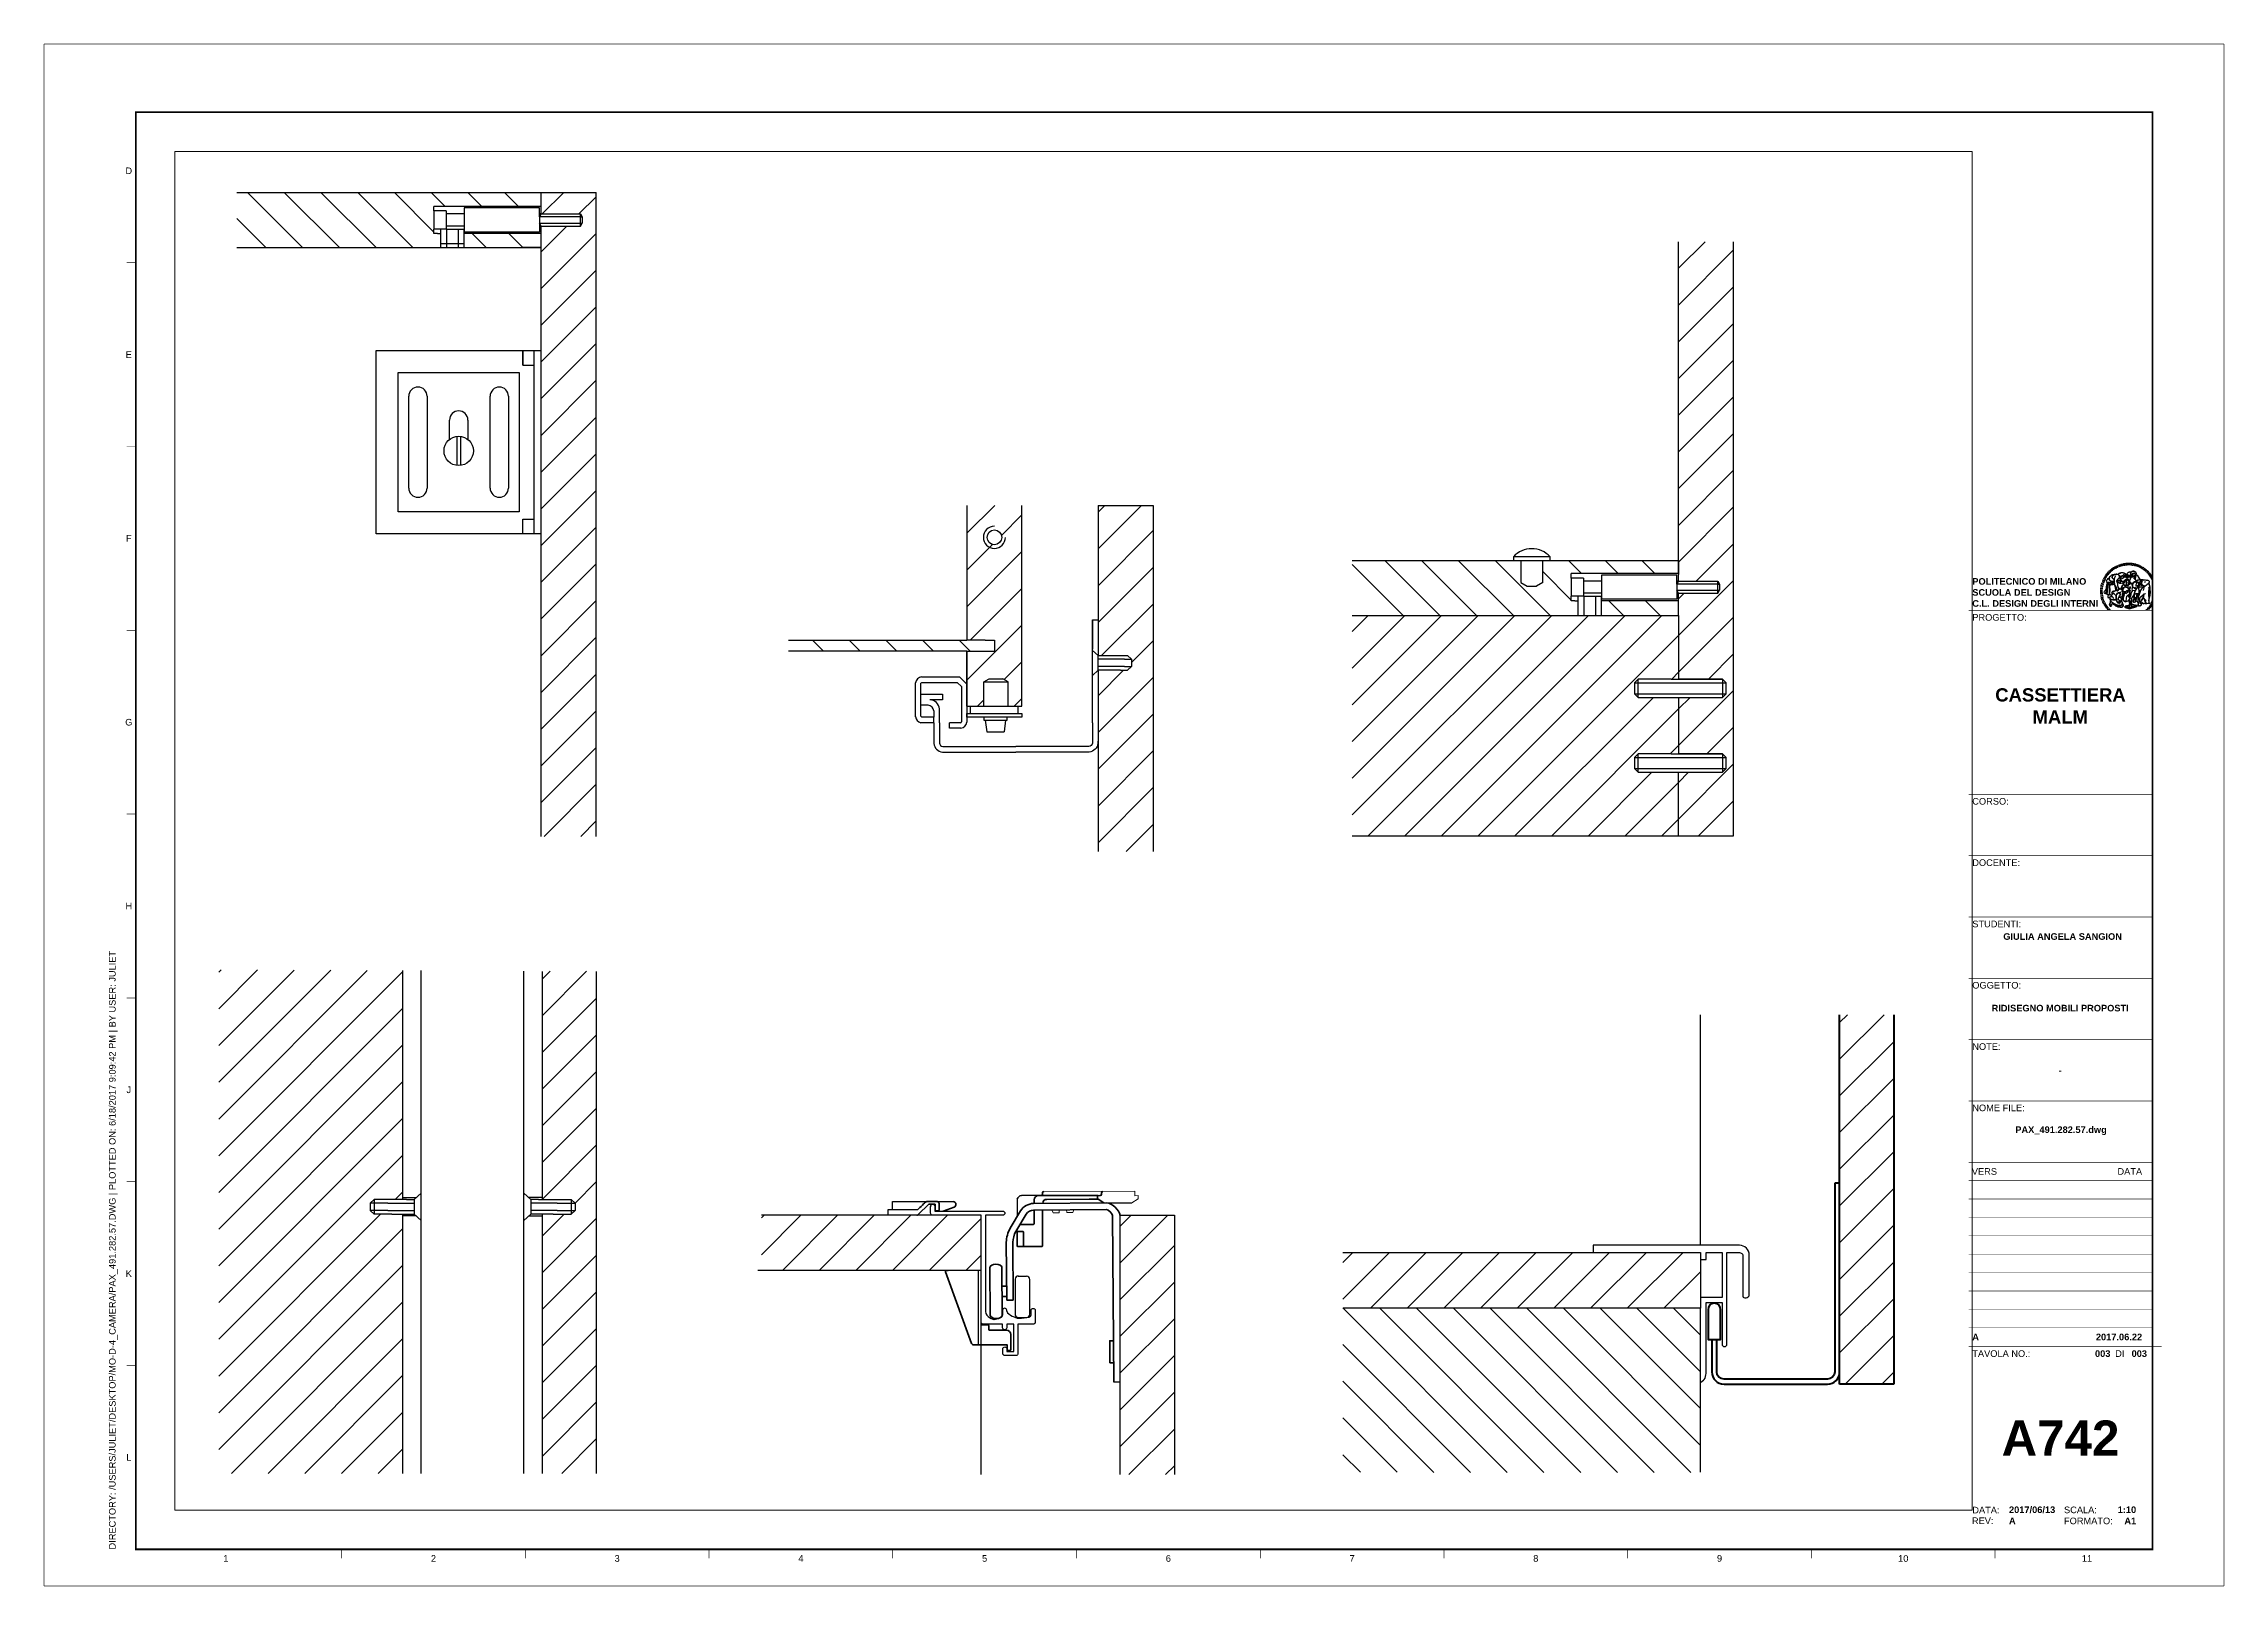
# Paper-space layout 'Layout3' of a CAD drawing. Header units: centimetres, sheet in millimetres. Extents: x -1 to 594, y -1 to 419.
# The model-space entities are those that its viewports show. They can reach past a viewport. Long polylines and large blocks are cut down to what shows.
import ezdxf
from ezdxf.enums import TextEntityAlignment as Align

# ---------------------------------------------------------------- set-up
doc = ezdxf.new("R2010")
doc.units = ezdxf.units.CM
doc.header["$MEASUREMENT"] = 0
doc.set_wipeout_variables(frame=1)
for name, color, linetype in [('ARREDI_attrezzature', 175, 'Continuous'), ('filatura', 8, 'Continuous'), ('G-ANNO-LOGO', 3, 'Continuous'), ('G-ANNO-TEXT', 3, 'Continuous'), ('G-ANNO-TTLB', 3, 'Continuous'), ('Livello 1', 175, 'Continuous')]:
    doc.layers.add(name, color=color, linetype=linetype)
doc.layers.add('G-ANNO-NPLT', color=210, linetype='Continuous', plot=False)
doc.styles.add('ARIAL', font='Arial.ttf')
doc.styles.add('ARIAL-BOLD', font='Arial Bold.ttf')

# ---------------------------------------------------------------- blocks, each defined once
blk = doc.blocks.new('logoPolimi')
for p, q in [((-1.49, 1.84), (-1.36, 1.68)), ((-1.41, 1.91), (-1.28, 1.74)), ((-1.32, 1.97), (-1.2, 1.8)), ((-1.22, 2.03), (-1.11, 1.85)), ((-1.13, 2.09), (-1.03, 1.9)), ((-1.03, 2.14), (-0.94, 1.95)), ((-0.93, 2.18), (-0.84, 1.99)), ((-0.83, 2.22), (-0.75, 2.03)), ((-0.72, 2.26), (-0.66, 2.06)), ((-0.61, 2.29), (-0.56, 2.09)), ((-0.51, 2.32), (-0.46, 2.11)), ((-0.4, 2.34), (-0.36, 2.13)), ((-0.29, 2.35), (-0.26, 2.14)), ((-0.18, 2.36), (-0.16, 2.15)), ((-0.07, 2.37), (-0.06, 2.16)), ((0.04, 2.37), (0.04, 2.16)), ((0.15, 2.36), (0.14, 2.16)), ((0.26, 2.36), (0.24, 2.15)), ((0.37, 2.34), (0.34, 2.13)), ((0.48, 2.32), (0.44, 2.12)), ((0.59, 2.3), (0.54, 2.09)), ((0.69, 2.27), (0.63, 2.07)), ((0.8, 2.23), (0.73, 2.03)), ((0.9, 2.19), (0.82, 2)), ((1, 2.15), (0.91, 1.96)), ((1.1, 2.1), (1, 1.91)), ((1.2, 2.04), (1.09, 1.86)), ((1.29, 1.99), (1.18, 1.81)), ((1.38, 1.92), (1.26, 1.75)), ((1.47, 1.86), (1.34, 1.69)), ((-2.37, 0.12), (-2.16, 0.11)), ((-2.37, 0.01), (-2.16, 0.01)), ((-2.36, 0.23), (-2.15, 0.21)), ((-2.35, 0.34), (-2.14, 0.31)), ((-2.33, 0.45), (-2.12, 0.41)), ((-2.3, 0.55), (-2.1, 0.51)), ((-2.28, 0.66), (-2.07, 0.6)), ((-2.24, 0.77), (-2.04, 0.7)), ((-2.2, 0.87), (-2.01, 0.79)), ((-2.16, 0.97), (-1.97, 0.89)), ((-2.11, 1.07), (-1.93, 0.98)), ((-2.06, 1.17), (-1.88, 1.07)), ((-2.01, 1.26), (-1.83, 1.15)), ((-1.94, 1.36), (-1.77, 1.24)), ((-1.88, 1.45), (-1.71, 1.32)), ((-1.84, 0.03), (-1.82, 0.35)), ((-1.81, 1.53), (-1.65, 1.4)), ((-1.74, 1.61), (-1.58, 1.47)), ((-1.73, 0.59), (-1.73, 0.59)), ((-1.73, 0.59), (-1.73, 0.59)), ((-1.66, 1.69), (-1.51, 1.54)), ((-1.65, 0.57), (-1.65, 0.57)), ((-1.59, 1.12), (-1.59, 1.12)), ((-1.58, 1.77), (-1.44, 1.61)), ((-1.51, 0.55), (-1.51, 0.55)), ((-1.51, 0.55), (-1.51, 0.55)), ((-1.31, 0.79), (-1.21, 0.75)), ((-1.21, 0.75), (-1.31, 0.79)), ((-1.21, 0.75), (-1.31, 0.79)), ((-1.21, 0.75), (-1.21, 0.75)), ((-1.21, 0.75), (-1.21, 0.75)), ((-1.19, 0.76), (-1.19, 0.76)), ((-1.19, 0.76), (-1.19, 0.76)), ((-1.17, 0.99), (-1.18, 0.99)), ((-1.18, 0.99), (-1.17, 0.99)), ((-1.16, 0.57), (-1.16, 0.57)), ((-1.16, 0.57), (-1.16, 0.57)), ((-1.1, 0.01), (-0.99, 0.06)), ((-0.99, 0.06), (-1.1, 0.01)), ((-0.99, 0.06), (-1.1, 0.01)), ((-0.99, 0.06), (-0.99, 0.06)), ((-0.99, 0.06), (-0.99, 0.06)), ((-0.97, 0.79), (-0.98, 0.79)), ((-0.89, 0.84), (-0.97, 0.79)), ((-0.97, 0.79), (-0.89, 0.84)), ((-0.96, 1.41), (-0.96, 1.41)), ((-0.96, 1.41), (-0.96, 1.41)), ((-0.89, 0.84), (-0.82, 0.87)), ((-0.82, 0.87), (-0.89, 0.84)), ((-0.89, 0.84), (-0.82, 0.87)), ((-0.88, 0.83), (-0.89, 0.84)), ((-0.85, 1.39), (-0.85, 1.39)), ((-0.85, 1.39), (-0.85, 1.39)), ((-0.84, 0.14), (-0.84, 0.14)), ((-0.77, 1.08), (-0.78, 1.08)), ((-0.78, 1.08), (-0.77, 1.08)), ((-0.61, 1.12), (-0.77, 1.08)), ((-0.77, 1.08), (-0.61, 1.12)), ((-0.77, 1.08), (-0.61, 1.12)), ((-0.75, 1.3), (-0.76, 1.29)), ((-0.76, 1.29), (-0.75, 1.3)), ((-0.65, 0.99), (-0.7, 0.96)), ((-0.69, 0.18), (-0.68, 0.18)), ((-0.66, 0.93), (-0.66, 0.93)), ((-0.66, 0.93), (-0.64, 0.93)), ((-0.66, 0.93), (-0.66, 0.93)), ((-0.66, 0.93), (-0.66, 0.93)), ((-0.63, 1.01), (-0.63, 1.01)), ((-0.63, 1.01), (-0.62, 1.01)), ((-0.63, 0.66), (-0.63, 0.66)), ((-0.6, 1.12), (-0.61, 1.12)), ((-0.61, 1.12), (-0.6, 1.12)), ((-0.61, 1.12), (-0.6, 1.12)), ((-0.61, 0.86), (-0.57, 0.85)), ((-0.57, 0.85), (-0.61, 0.86)), ((-0.61, 0.86), (-0.57, 0.85)), ((-0.53, 1.08), (-0.6, 1.12)), ((-0.6, 1.12), (-0.6, 1.11)), ((-0.6, 1.12), (-0.53, 1.08)), ((-0.57, 0.8), (-0.59, 0.8)), ((-0.57, 0.85), (-0.53, 0.84)), ((-0.57, 0.85), (-0.57, 0.85)), ((-0.57, 0.85), (-0.57, 0.85)), ((-0.57, 0.85), (-0.53, 0.84)), ((-0.56, 0.29), (-0.49, 0.48)), ((-0.56, 0.14), (-0.56, 0.29)), ((-0.5, 0.11), (-0.56, 0.14)), ((-0.53, 0.84), (-0.51, 0.84)), ((-0.53, 0.84), (-0.51, 0.84)), ((-0.53, 0.84), (-0.53, 0.84)), ((-0.51, 0.11), (-0.51, 0.11)), ((-0.51, 0.11), (-0.51, 0.11)), ((-0.34, 0.33), (-0.5, 0.11)), ((-0.49, 0.48), (-0.41, 0.55)), ((-0.42, 0.8), (-0.47, 0.79)), ((-0.42, 0.8), (-0.47, 0.79)), ((-0.47, 0.79), (-0.45, 0.76)), ((-0.47, 0.79), (-0.45, 0.76)), ((-0.45, 1.14), (-0.42, 1.11)), ((-0.42, 1.26), (-0.36, 1.22)), ((-0.41, 0.55), (-0.34, 0.49)), ((-0.4, 1.37), (-0.38, 1.38)), ((-0.39, 1.37), (-0.4, 1.37)), ((-0.35, 1.33), (-0.4, 1.37)), ((-0.39, 1.24), (-0.4, 1.23)), ((-0.38, 1.14), (-0.38, 1.14)), ((-0.34, 0.49), (-0.09, 0.48)), ((-0.16, 0.32), (-0.34, 0.33)), ((-0.14, 0.32), (-0.31, 0.34)), ((-0.28, 1.3), (-0.29, 1.3)), ((-0.28, 1.3), (-0.28, 1.3)), ((-0.16, 1.24), (-0.16, 1.25)), ((-0.16, 1.25), (-0.16, 1.25)), ((-0.16, 0.49), (-0.14, 0.64)), ((-0.06, 0.27), (-0.16, 0.32)), ((-0.1, 0.88), (-0.09, 0.87)), ((-0.08, 1.37), (-0.08, 1.38)), ((-0.08, 1.23), (-0.05, 1.21)), ((-0.05, 1.21), (-0.08, 1.23)), ((-0.08, 1.23), (-0.05, 1.21)), ((-0.03, 0.26), (-0.06, 0.27)), ((-0.05, 1.21), (-0.04, 1.21)), ((-0.04, 1.21), (-0.05, 1.21)), ((-0.04, 1.21), (-0.04, 1.21)), ((-0.04, 1.21), (-0.04, 1.21)), ((-0.04, 0.48), (-0.03, 0.26)), ((0.03, 1.15), (0.03, 1.15)), ((0.03, 0.66), (0.03, 0.67)), ((0.07, 0.58), (0.07, 0.57)), ((0.1, 1.18), (0.1, 1.18)), ((0.1, 0.84), (0.1, 0.84)), ((0.13, 1.32), (0.17, 1.19)), ((0.14, 0.71), (0.34, 0.65)), ((0.31, 0.56), (0.17, 0.63)), ((0.27, 1.61), (0.27, 1.61)), ((0.27, 1.61), (0.27, 1.61)), ((0.27, 1.61), (0.27, 1.61)), ((0.29, 1.29), (0.29, 1.29)), ((0.29, 1.29), (0.29, 1.29)), ((0.29, 1.29), (0.29, 1.29)), ((0.29, 1.29), (0.29, 1.29)), ((0.33, 0.49), (0.34, 0.49)), ((0.33, 0.03), (0.35, 0.03)), ((0.33, 0.03), (0.35, 0.03)), ((0.34, 0.65), (0.34, 0.64)), ((0.35, 0.03), (0.57, 0.06)), ((0.35, 0.03), (0.57, 0.06)), ((0.35, 0.03), (0.35, 0.03)), ((0.35, 0.03), (0.35, 0.03)), ((0.38, 1.36), (0.37, 1.35)), ((0.38, 0.34), (0.37, 0.34)), ((0.38, 0.34), (0.38, 0.34)), ((0.43, 0.67), (0.39, 0.64)), ((0.49, 1.05), (0.51, 1.13)), ((0.51, 1.13), (0.49, 1.05)), ((0.49, 1.05), (0.51, 1.13)), ((0.51, 1.31), (0.5, 1.29)), ((0.51, 1.13), (0.52, 1.23)), ((0.52, 1.23), (0.51, 1.23)), ((0.51, 1.23), (0.52, 1.23)), ((0.52, 1.23), (0.51, 1.13)), ((0.51, 1.13), (0.52, 1.23)), ((0.52, 1.24), (0.6, 1.37)), ((0.52, 1.23), (0.6, 1.36)), ((0.6, 1.36), (0.52, 1.23)), ((0.52, 1.23), (0.52, 1.23)), ((0.52, 1.23), (0.52, 1.24)), ((0.52, 1.23), (0.52, 1.23)), ((0.55, 1.07), (0.53, 1.06)), ((0.53, 1.04), (0.53, 1.06)), ((0.53, 1.05), (0.53, 1.04)), ((0.54, 0.3), (0.63, 0.32)), ((0.54, -0.08), (0.61, 0.06)), ((0.61, 0.06), (0.54, -0.08)), ((0.54, -0.08), (0.61, 0.06)), ((0.56, 0.19), (0.59, 0.21)), ((0.57, 1.07), (0.57, 1.07)), ((0.57, 1.07), (0.57, 1.07)), ((0.57, 1.07), (0.57, 1.07)), ((0.57, 1.07), (0.57, 1.07)), ((0.57, 1.07), (0.57, 1.07)), ((0.57, 1.07), (0.57, 1.07)), ((0.57, 1.07), (0.57, 1.07)), ((0.58, 0.3), (0.59, 0.29)), ((0.59, 0.78), (0.59, 0.79)), ((0.59, 0.79), (0.59, 0.79)), ((0.59, 0.79), (0.59, 0.79)), ((0.59, 0.79), (0.59, 0.78)), ((0.61, 0.06), (0.6, 0.07)), ((0.6, 0.07), (0.61, 0.06)), ((0.61, 0.06), (0.61, 0.07)), ((0.62, 0.21), (0.65, 0.22)), ((0.64, 1.37), (0.65, 1.37)), ((0.69, 0.86), (0.68, 0.86)), ((0.68, 0.86), (0.69, 0.86)), ((0.68, 0.76), (0.68, 0.76)), ((0.76, 0.26), (0.76, 0.26)), ((0.82, 0.35), (0.84, 0.36)), ((0.82, 0.35), (0.82, 0.35)), ((0.84, 0.36), (0.84, 0.37)), ((0.85, 0.34), (1.05, 0.35)), ((0.93, 1.05), (0.93, 1.05)), ((0.93, 1.05), (0.93, 1.05)), ((0.93, 1.05), (0.93, 1.04)), ((0.93, 1.05), (0.93, 1.05)), ((0.97, 0.66), (0.96, 0.66)), ((1.01, 0.97), (0.98, 0.96)), ((1.17, 0.96), (1.17, 0.95)), ((1.17, 0.95), (1.17, 0.95)), ((1.34, 0.37), (1.26, 0.04)), ((1.27, 0.37), (1.27, 0.38)), ((1.28, 0.95), (1.28, 0.95)), ((1.37, 0.73), (1.46, 0.81)), ((1.41, 0.4), (1.41, 0.41)), ((1.56, 1.79), (1.42, 1.63)), ((1.64, 1.71), (1.49, 1.56)), ((1.49, 0.9), (1.57, 0.92)), ((1.72, 1.63), (1.56, 1.49)), ((1.67, 0.6), (1.57, 0.53)), ((1.79, 1.55), (1.63, 1.41)), ((1.86, 1.47), (1.7, 1.34)), ((1.93, 1.38), (1.76, 1.26)), ((1.99, 1.29), (1.81, 1.17)), ((2.05, 1.19), (1.87, 1.09)), ((2.1, 1.1), (1.92, 1)), ((2.15, 1), (1.96, 0.91)), ((2.19, 0.9), (2, 0.82)), ((2.23, 0.79), (2.04, 0.72)), ((2.27, 0.69), (2.07, 0.63)), ((2.3, 0.58), (2.09, 0.53)), ((2.32, 0.47), (2.12, 0.43)), ((2.34, 0.37), (2.13, 0.33)), ((2.36, 0.26), (2.15, 0.23)), ((2.37, 0.15), (2.16, 0.13)), ((2.37, 0.04), (2.16, 0.03)), ((-2.37, -0.1), (-2.16, -0.09)), ((-2.36, -0.21), (-2.15, -0.19)), ((-2.35, -0.32), (-2.14, -0.29)), ((-2.33, -0.43), (-2.12, -0.39)), ((-2.31, -0.54), (-2.1, -0.49)), ((-2.28, -0.65), (-2.08, -0.59)), ((-2.25, -0.75), (-2.05, -0.69)), ((-2.21, -0.86), (-2.02, -0.78)), ((-2.17, -0.96), (-1.98, -0.87)), ((-2.12, -1.06), (-1.93, -0.96)), ((-2.07, -1.16), (-1.89, -1.05)), ((-2.04, -0.15), (-1.97, -0.2)), ((-2.01, -1.25), (-1.84, -1.14)), ((-1.95, -1.34), (-1.78, -1.22)), ((-1.89, -1.43), (-1.72, -1.31)), ((-1.82, -1.52), (-1.66, -1.38)), ((-1.75, -1.6), (-1.59, -1.46)), ((-1.67, -1.68), (-1.52, -1.53)), ((-1.58, -0.12), (-1.6, -0.18)), ((-1.6, -0.18), (-1.58, -0.28)), ((-1.57, -0.54), (-1.59, -0.54)), ((-1.59, -0.54), (-1.59, -0.54)), ((-1.59, -1.76), (-1.45, -1.6)), ((-1.56, -0.32), (-1.56, -0.31)), ((-1.56, -0.31), (-1.56, -0.31)), ((-1.53, -0.65), (-1.53, -0.65)), ((-1.53, -0.65), (-1.53, -0.65)), ((-1.51, -1.83), (-1.37, -1.67)), ((-1.48, -0.86), (-1.48, -0.85)), ((-1.42, -0.37), (-1.42, -0.37)), ((-1.42, -1.9), (-1.29, -1.73)), ((-1.38, -0.46), (-1.38, -0.46)), ((-1.33, -1.96), (-1.21, -1.79)), ((-1.31, -0.24), (-1.31, -0.23)), ((-1.31, -0.23), (-1.31, -0.24)), ((-1.23, -0.19), (-1.23, -0.19)), ((-1.23, -0.19), (-1.23, -0.19)), ((-1.23, -0.19), (-1.23, -0.19)), ((-1.23, -0.19), (-1.23, -0.19)), ((-1.01, -0.39), (-1.02, -0.39)), ((-1.02, -0.39), (-1.01, -0.39)), ((-1.02, -0.7), (-1.02, -0.7)), ((-1.02, -0.7), (-1.02, -0.7)), ((-1.02, -0.7), (-1.02, -0.7)), ((-0.79, -0.51), (-0.83, -0.58)), ((-0.83, -0.58), (-0.79, -0.51)), ((-0.83, -0.58), (-0.79, -0.51)), ((-0.78, -1.05), (-0.83, -0.94)), ((-0.83, -0.94), (-0.78, -1.05)), ((-0.83, -0.94), (-0.83, -0.94)), ((-0.83, -0.94), (-0.78, -1.05)), ((-0.82, -1.23), (-0.82, -1.23)), ((-0.82, -1.23), (-0.77, -1.23)), ((-0.77, -1.23), (-0.82, -1.23)), ((-0.82, -1.23), (-0.82, -1.23)), ((-0.77, -1.23), (-0.82, -1.23)), ((-0.75, -0.96), (-0.8, -0.89)), ((-0.8, -0.89), (-0.79, -0.92)), ((-0.79, -0.92), (-0.8, -0.89)), ((-0.8, -0.89), (-0.75, -0.96)), ((-0.79, -0.92), (-0.8, -0.89)), ((-0.8, -0.89), (-0.8, -0.89)), ((-0.8, -0.89), (-0.75, -0.96)), ((-0.79, -0.92), (-0.78, -0.95)), ((-0.78, -0.95), (-0.79, -0.92)), ((-0.78, -0.95), (-0.79, -0.92)), ((-0.77, -0.49), (-0.78, -0.48)), ((-0.78, -0.48), (-0.77, -0.49)), ((-0.78, -0.95), (-0.76, -1)), ((-0.76, -1), (-0.78, -0.95)), ((-0.76, -1), (-0.78, -0.95)), ((-0.71, -0.89), (-0.75, -0.87)), ((-0.75, -0.87), (-0.71, -0.89)), ((-0.75, -0.87), (-0.71, -0.89)), ((-0.72, -1.01), (-0.75, -0.96)), ((-0.75, -0.96), (-0.72, -1.01)), ((-0.75, -0.96), (-0.72, -1.01)), ((-0.64, -0.93), (-0.71, -0.89)), ((-0.71, -0.89), (-0.64, -0.93)), ((-0.71, -0.89), (-0.64, -0.93)), ((-0.66, -0.53), (-0.66, -0.53)), ((-0.66, -0.53), (-0.66, -0.53)), ((-0.66, -0.53), (-0.66, -0.53)), ((-0.39, -0.81), (-0.51, -0.69)), ((-0.51, -1.04), (-0.5, -1.04)), ((-0.48, -0.42), (-0.48, -0.42)), ((-0.48, -0.42), (-0.48, -0.42)), ((-0.48, -0.42), (-0.48, -0.42)), ((-0.41, -0.51), (-0.41, -0.51)), ((-0.38, -0.05), (-0.39, -0.12)), ((-0.39, -0.12), (-0.37, -0.1)), ((-0.35, -0.14), (-0.37, -0.08)), ((-0.37, -0.09), (-0.37, -0.09)), ((-0.33, -0.12), (-0.35, -0.14)), ((-0.32, -0.14), (-0.35, -0.14)), ((-0.35, -0.18), (-0.34, -0.22)), ((-0.34, -0.08), (-0.29, -0.16)), ((-0.34, -0.22), (-0.34, -0.22)), ((-0.27, -0.17), (-0.32, -0.14)), ((-0.25, -0.91), (-0.26, -0.9)), ((-0.26, -1.29), (0.1, -1.2)), ((0.1, -1.2), (-0.26, -1.29)), ((0.08, -1.4), (-0.26, -1.29)), ((-0.26, -1.29), (0.08, -1.4)), ((-0.26, -1.38), (-0.26, -1.29)), ((-0.26, -1.29), (-0.26, -1.29)), ((-0.26, -1.29), (-0.26, -1.38)), ((-0.26, -1.29), (0.08, -1.4)), ((-0.26, -1.29), (-0.26, -1.29)), ((0.08, -1.49), (-0.26, -1.38)), ((-0.26, -1.38), (0.09, -1.49)), ((-0.14, -0.15), (-0.16, -0.13)), ((-0.11, -0.04), (-0.12, -0.05)), ((-0.04, -0.41), (-0.01, -0.44)), ((-0.01, -0.44), (-0.04, -0.41)), ((-0.04, -0.41), (-0.01, -0.44)), ((0.07, -0.84), (0.07, -0.84)), ((0.07, -0.84), (0.07, -0.84)), ((0.1, -1.2), (0.08, -1.32)), ((0.08, -1.32), (0.13, -1.2)), ((0.08, -1.4), (0.72, -1.22)), ((0.72, -1.22), (0.08, -1.4)), ((0.08, -1.4), (0.72, -1.22)), ((0.72, -1.31), (0.08, -1.49)), ((0.08, -1.44), (0.08, -1.4)), ((0.08, -1.4), (0.08, -1.44)), ((0.08, -1.4), (0.08, -1.49)), ((0.08, -1.49), (0.08, -1.44)), ((0.08, -1.44), (0.08, -1.44)), ((0.08, -1.44), (0.08, -1.45)), ((0.08, -1.45), (0.08, -1.46)), ((0.08, -1.46), (0.08, -1.49)), ((0.1, -1.01), (0.09, -0.86)), ((0.1, -1.01), (0.09, -0.86)), ((0.09, -1.49), (0.72, -1.31)), ((0.1, -1.2), (0.12, -1.04)), ((0.12, -1.04), (0.1, -1.2)), ((0.13, -1.2), (0.1, -1.2)), ((0.1, -1.2), (0.13, -1.2)), ((0.13, -1.2), (0.1, -1.2)), ((0.1, -1.2), (0.1, -1.2)), ((0.11, -0.44), (0.11, -0.44)), ((0.11, -0.44), (0.11, -0.44)), ((0.12, -0.21), (0.12, -0.21)), ((0.12, -0.21), (0.12, -0.21)), ((0.12, -0.21), (0.12, -0.21)), ((0.12, -0.21), (0.12, -0.21)), ((0.12, -0.21), (0.12, -0.21)), ((0.12, -0.21), (0.12, -0.21)), ((0.12, -0.21), (0.12, -0.21)), ((0.12, -0.21), (0.12, -0.21)), ((0.12, -0.21), (0.12, -0.21)), ((0.12, -0.21), (0.12, -0.21)), ((0.12, -0.21), (0.12, -0.21)), ((0.12, -0.21), (0.12, -0.21)), ((0.12, -0.21), (0.12, -0.21)), ((0.12, -0.56), (0.14, -0.53)), ((0.14, -0.53), (0.12, -0.56)), ((0.12, -0.56), (0.14, -0.53)), ((0.12, -1.04), (0.12, -1.04)), ((0.12, -1.04), (0.12, -1.04)), ((0.12, -1.04), (0.12, -1.04)), ((0.21, -0.99), (0.13, -1.2)), ((0.13, -1.2), (0.21, -0.99)), ((0.36, -1.14), (0.13, -1.2)), ((0.13, -1.2), (0.26, -1.17)), ((0.14, -0.53), (0.16, -0.49)), ((0.16, -0.49), (0.14, -0.53)), ((0.14, -0.53), (0.16, -0.49)), ((0.16, -0.49), (0.16, -0.49)), ((0.16, -0.49), (0.16, -0.49)), ((0.28, -1.19), (0.21, -0.99)), ((0.21, -0.99), (0.31, -1.27)), ((0.24, -0.17), (0.24, -0.16)), ((0.24, -0.16), (0.24, -0.17)), ((0.25, -0.84), (0.25, -0.88)), ((0.25, -0.88), (0.25, -0.84)), ((0.25, -0.88), (0.25, -0.84)), ((0.25, -0.88), (0.29, -1.17)), ((0.26, -0.88), (0.25, -0.88)), ((0.31, -1.27), (0.25, -0.88)), ((0.26, -1.17), (0.28, -1.16)), ((0.28, -1.16), (0.36, -1.14)), ((0.29, -1.17), (0.28, -1.19)), ((0.36, -1.14), (0.72, -1.22)), ((0.72, -1.22), (0.36, -1.14)), ((0.49, -0.31), (0.49, -0.31)), ((0.49, -0.31), (0.49, -0.31)), ((0.5, -0.27), (0.5, -0.27)), ((0.51, -0.27), (0.51, -0.27)), ((0.72, -0.81), (0.75, -0.89)), ((0.72, -1.22), (0.72, -1.31)), ((0.72, -1.31), (0.72, -1.22)), ((0.74, -0.23), (0.74, -0.23)), ((0.74, -0.23), (0.75, -0.24)), ((0.75, -0.23), (0.75, -0.23)), ((0.86, -0.25), (0.82, -0.34)), ((0.87, -0.22), (0.86, -0.23)), ((0.87, -0.22), (0.86, -0.25)), ((0.96, -0.58), (0.96, -0.57)), ((1.05, -1.05), (1.04, -1.05)), ((1.28, -2), (1.17, -1.82)), ((1.37, -1.93), (1.25, -1.76)), ((1.31, -0.27), (1.3, -0.26)), ((1.3, -0.26), (1.3, -0.26)), ((1.3, -0.26), (1.3, -0.26)), ((1.3, -0.26), (1.31, -0.27)), ((1.3, -0.26), (1.3, -0.26)), ((1.46, -1.87), (1.33, -1.7)), ((1.54, -1.8), (1.41, -1.64)), ((1.63, -1.72), (1.48, -1.57)), ((1.71, -1.65), (1.55, -1.5)), ((1.78, -1.57), (1.62, -1.43)), ((1.85, -1.48), (1.69, -1.35)), ((1.92, -1.39), (1.75, -1.27)), ((1.98, -1.3), (1.81, -1.19)), ((2.04, -1.21), (1.86, -1.1)), ((2.09, -1.11), (1.91, -1.01)), ((2.14, -1.01), (1.95, -0.92)), ((2.19, -0.91), (1.99, -0.83)), ((2.23, -0.81), (2.03, -0.74)), ((2.26, -0.7), (2.06, -0.64)), ((2.29, -0.6), (2.09, -0.55)), ((2.32, -0.49), (2.11, -0.45)), ((2.34, -0.38), (2.13, -0.35)), ((2.35, -0.27), (2.15, -0.25)), ((2.37, -0.08), (2.16, -0.07)), ((2.36, -0.16), (2.16, -0.15)), ((-1.24, -2.02), (-1.13, -1.84)), ((-1.14, -2.08), (-1.04, -1.89)), ((-1.04, -2.13), (-0.95, -1.94)), ((-0.94, -2.18), (-0.86, -1.98)), ((-0.84, -2.22), (-0.77, -2.02)), ((-0.74, -2.25), (-0.67, -2.05)), ((-0.63, -2.29), (-0.57, -2.08)), ((-0.52, -2.31), (-0.48, -2.11)), ((-0.42, -2.33), (-0.38, -2.13)), ((-0.31, -2.35), (-0.28, -2.14)), ((-0.2, -2.36), (-0.18, -2.15)), ((-0.09, -2.37), (-0.08, -2.16)), ((0.03, -2.37), (0.02, -2.16)), ((0.14, -2.37), (0.12, -2.16)), ((0.25, -2.36), (0.22, -2.15)), ((0.35, -2.34), (0.32, -2.14)), ((0.46, -2.32), (0.42, -2.12)), ((0.57, -2.3), (0.52, -2.1)), ((0.68, -2.27), (0.62, -2.07)), ((0.78, -2.24), (0.71, -2.04)), ((0.89, -2.2), (0.81, -2)), ((0.99, -2.15), (0.9, -1.96)), ((1.09, -2.11), (0.99, -1.92)), ((1.19, -2.05), (1.08, -1.87))]:
    blk.add_line(p, q)
for points in [[(-1.9, 0.12), (-1.94, 0.02), (-2.05, -0.09), (-2.05, -0.09)], [(-1.86, 0.38), (-1.86, 0.38), (-1.87, 0.19), (-1.9, 0.12)], [(-1.76, 0.6), (-1.76, 0.6), (-1.84, 0.57), (-1.86, 0.38)], [(-1.86, -0.04), (-1.84, 0.02), (-1.84, 0.03), (-1.84, 0.03)], [(-1.82, 0.78), (-1.83, 0.8), (-1.85, 0.86), (-1.83, 0.88)], [(-1.82, 0.78), (-1.83, 0.8), (-1.85, 0.86), (-1.83, 0.88)], [(-1.83, 0.88), (-1.81, 0.9), (-1.76, 0.96), (-1.76, 0.96)], [(-1.83, 0.88), (-1.81, 0.9), (-1.76, 0.96), (-1.76, 0.96)], [(-1.76, 0.6), (-1.83, 0.7), (-1.78, 0.74), (-1.78, 0.74)], [(-1.78, 0.74), (-1.79, 0.74), (-1.83, 0.7), (-1.76, 0.6)], [(-1.78, 0.74), (-1.8, 0.76), (-1.81, 0.78), (-1.82, 0.78)], [(-1.78, 0.74), (-1.8, 0.76), (-1.81, 0.78), (-1.82, 0.78)], [(-1.82, 0.35), (-1.81, 0.5), (-1.73, 0.59), (-1.73, 0.59)], [(-1.82, -0.19), (-1.73, -0.07), (-1.75, 0.14), (-1.75, 0.3)], [(-1.75, 0.33), (-1.75, 0.17), (-1.73, -0.05), (-1.8, -0.17)], [(-1.78, 0.74), (-1.75, 0.72), (-1.72, 0.69), (-1.68, 0.7)], [(-1.68, 0.7), (-1.72, 0.69), (-1.75, 0.72), (-1.78, 0.74)], [(-1.68, 0.7), (-1.72, 0.69), (-1.75, 0.72), (-1.78, 0.74)], [(-1.78, 0.74), (-1.78, 0.74), (-1.78, 0.74), (-1.78, 0.74)], [(-1.76, 0.96), (-1.68, 1.1), (-1.59, 1.12), (-1.59, 1.12)], [(-1.76, 0.96), (-1.68, 1.1), (-1.6, 1.12), (-1.6, 1.12)], [(-1.73, 0.59), (-1.74, 0.59), (-1.75, 0.6), (-1.76, 0.6)], [(-1.73, 0.59), (-1.74, 0.59), (-1.75, 0.6), (-1.76, 0.6)], [(-1.75, 0.3), (-1.76, 0.47), (-1.65, 0.57), (-1.65, 0.57)], [(-1.65, 0.57), (-1.65, 0.57), (-1.76, 0.5), (-1.75, 0.33)], [(-1.65, 0.57), (-1.68, 0.58), (-1.7, 0.58), (-1.73, 0.59)], [(-1.65, 0.57), (-1.68, 0.58), (-1.7, 0.58), (-1.73, 0.59)], [(-1.5, 0.71), (-1.53, 0.74), (-1.61, 0.71), (-1.68, 0.7)], [(-1.68, 0.7), (-1.61, 0.71), (-1.53, 0.73), (-1.5, 0.71)], [(-1.5, 0.71), (-1.53, 0.73), (-1.61, 0.71), (-1.68, 0.7)], [(-1.51, 0.55), (-1.56, 0.56), (-1.61, 0.56), (-1.65, 0.57)], [(-1.65, 0.57), (-1.61, 0.56), (-1.56, 0.56), (-1.51, 0.55)], [(-1.51, 0.55), (-1.56, 0.56), (-1.61, 0.56), (-1.65, 0.57)], [(-1.59, 1.12), (-1.6, 1.06), (-1.61, 0.99), (-1.61, 0.97)], [(-1.61, 0.97), (-1.61, 0.99), (-1.6, 1.06), (-1.59, 1.12)], [(-1.61, 0.97), (-1.61, 0.99), (-1.6, 1.06), (-1.59, 1.12)], [(-1.61, 0.97), (-1.61, 0.95), (-1.56, 0.88), (-1.54, 0.87)], [(-1.54, 0.87), (-1.56, 0.88), (-1.61, 0.95), (-1.61, 0.97)], [(-1.54, 0.87), (-1.56, 0.88), (-1.61, 0.96), (-1.61, 0.97)], [(-1.59, 1.12), (-1.59, 1.13), (-1.59, 1.15), (-1.58, 1.16)], [(-1.59, 1.12), (-1.59, 1.13), (-1.59, 1.15), (-1.58, 1.16)], [(-1.58, 1.16), (-1.57, 1.21), (-1.52, 1.23), (-1.49, 1.25)], [(-1.58, 1.16), (-1.57, 1.21), (-1.52, 1.23), (-1.49, 1.25)], [(-1.58, 0.36), (-1.58, 0.48), (-1.51, 0.55), (-1.51, 0.55)], [(-1.51, 0.55), (-1.51, 0.55), (-1.58, 0.48), (-1.58, 0.36)], [(-1.51, 0.55), (-1.51, 0.55), (-1.58, 0.48), (-1.58, 0.36)], [(-1.55, 0.04), (-1.55, 0.08), (-1.58, 0.25), (-1.58, 0.36)], [(-1.58, 0.36), (-1.58, 0.25), (-1.55, 0.08), (-1.55, 0.04)], [(-1.58, 0.36), (-1.58, 0.25), (-1.55, 0.08), (-1.55, 0.04)], [(-1.58, -0.12), (-1.57, -0.06), (-1.55, 0.02), (-1.55, 0.04)], [(-1.55, 0.04), (-1.55, 0.02), (-1.57, -0.06), (-1.58, -0.12)], [(-1.55, 0.04), (-1.55, 0.02), (-1.56, -0.04), (-1.57, -0.1)], [(-1.54, 0.87), (-1.52, 0.85), (-1.47, 0.83), (-1.44, 0.83)], [(-1.44, 0.83), (-1.47, 0.83), (-1.52, 0.85), (-1.54, 0.87)], [(-1.45, 0.83), (-1.47, 0.83), (-1.52, 0.85), (-1.54, 0.87)], [(-1.51, 0.55), (-1.33, 0.54), (-1.16, 0.57), (-1.16, 0.57)], [(-1.16, 0.57), (-1.16, 0.57), (-1.33, 0.54), (-1.51, 0.55)], [(-1.16, 0.57), (-1.16, 0.57), (-1.33, 0.54), (-1.51, 0.55)], [(-1.5, 0.71), (-1.46, 0.68), (-1.4, 0.62), (-1.33, 0.66)], [(-1.33, 0.66), (-1.4, 0.62), (-1.46, 0.68), (-1.5, 0.71)], [(-1.33, 0.66), (-1.4, 0.62), (-1.46, 0.68), (-1.5, 0.71)], [(-1.49, 1.25), (-1.46, 1.26), (-1.42, 1.33), (-1.39, 1.36)], [(-1.49, 1.25), (-1.46, 1.27), (-1.43, 1.34), (-1.39, 1.36)], [(-1.31, 0.79), (-1.33, 0.79), (-1.42, 0.83), (-1.45, 0.83)], [(-1.44, 0.83), (-1.42, 0.83), (-1.33, 0.79), (-1.31, 0.79)], [(-1.31, 0.79), (-1.33, 0.79), (-1.42, 0.83), (-1.44, 0.83)], [(-1.35, 1.1), (-1.4, 1.17), (-1.36, 1.23), (-1.29, 1.31)], [(-1.29, 1.31), (-1.36, 1.23), (-1.4, 1.17), (-1.35, 1.1)], [(-1.35, 1.1), (-1.4, 1.17), (-1.36, 1.23), (-1.29, 1.31)], [(-1.39, 1.36), (-1.35, 1.38), (-1.26, 1.4), (-1.19, 1.41)], [(-1.39, 1.36), (-1.35, 1.38), (-1.26, 1.4), (-1.19, 1.41)], [(-1.18, 0.99), (-1.24, 0.97), (-1.3, 1.03), (-1.35, 1.1)], [(-1.35, 1.1), (-1.3, 1.03), (-1.24, 0.97), (-1.18, 0.99)], [(-1.18, 1), (-1.24, 0.97), (-1.3, 1.03), (-1.35, 1.1)], [(-1.33, 0.66), (-1.28, 0.7), (-1.23, 0.73), (-1.21, 0.75)], [(-1.21, 0.75), (-1.23, 0.73), (-1.28, 0.7), (-1.33, 0.66)], [(-1.21, 0.75), (-1.23, 0.73), (-1.28, 0.7), (-1.33, 0.66)], [(-1.29, 1.31), (-1.22, 1.39), (-1.01, 1.41), (-0.96, 1.41)], [(-0.96, 1.41), (-1.01, 1.41), (-1.22, 1.39), (-1.29, 1.31)], [(-1.29, 1.31), (-1.22, 1.39), (-1.01, 1.41), (-0.96, 1.41)], [(-1.24, -0.02), (-1.21, -0.01), (-1.1, 0.01), (-1.1, 0.01)], [(-1.1, 0.01), (-1.1, 0.01), (-1.21, -0.01), (-1.24, -0.02)], [(-1.1, 0.01), (-1.1, 0.01), (-1.21, -0.01), (-1.24, -0.02)], [(-1.21, 0.75), (-1.2, 0.75), (-1.19, 0.76), (-1.19, 0.76)], [(-1.19, 0.76), (-1.19, 0.76), (-1.2, 0.75), (-1.21, 0.75)], [(-1.19, 0.76), (-1.19, 0.76), (-1.2, 0.76), (-1.21, 0.75)], [(-1.19, 1.41), (-1.11, 1.43), (-0.97, 1.41), (-0.97, 1.41)], [(-1.19, 1.41), (-1.12, 1.43), (-0.98, 1.41), (-0.98, 1.41)], [(-1.19, 0.76), (-1.19, 0.77), (-1.18, 0.78), (-1.18, 0.79)], [(-1.18, 0.79), (-1.18, 0.78), (-1.19, 0.77), (-1.19, 0.76)], [(-1.19, 0.76), (-1.19, 0.77), (-1.19, 0.78), (-1.18, 0.79)], [(-1.18, 0.68), (-1.18, 0.68), (-1.19, 0.71), (-1.19, 0.76)], [(-1.19, 0.76), (-1.19, 0.71), (-1.18, 0.68), (-1.18, 0.68)], [(-1.18, 0.68), (-1.18, 0.68), (-1.19, 0.71), (-1.19, 0.76)], [(-1.18, 0.97), (-1.18, 0.97), (-1.18, 0.98), (-1.17, 0.99)], [(-1.17, 0.99), (-1.18, 0.98), (-1.18, 0.97), (-1.18, 0.97)], [(-1.18, 0.97), (-1.18, 0.97), (-1.18, 0.98), (-1.17, 0.99)], [(-1.18, 0.79), (-1.17, 0.86), (-1.18, 0.95), (-1.18, 0.97)], [(-1.18, 0.97), (-1.18, 0.95), (-1.17, 0.86), (-1.18, 0.79)], [(-1.18, 0.79), (-1.17, 0.86), (-1.18, 0.95), (-1.18, 0.97)], [(-1.16, 0.57), (-1.17, 0.6), (-1.18, 0.64), (-1.18, 0.68)], [(-1.18, 0.68), (-1.18, 0.64), (-1.17, 0.6), (-1.16, 0.57)], [(-1.16, 0.57), (-1.17, 0.6), (-1.18, 0.64), (-1.18, 0.68)], [(-1.17, 0.99), (-1.17, 1.03), (-1.16, 1.09), (-1.14, 1.13)], [(-1.09, 0.42), (-1.1, 0.44), (-1.14, 0.48), (-1.16, 0.57)], [(-1.16, 0.57), (-1.14, 0.48), (-1.1, 0.44), (-1.09, 0.42)], [(-1.09, 0.42), (-1.1, 0.44), (-1.14, 0.48), (-1.16, 0.57)], [(-1.14, 1.13), (-1.12, 1.18), (-1.05, 1.31), (-1.05, 1.31)], [(-1.12, 0.46), (-1.12, 0.46), (-1.13, 0.38), (-1.11, 0.26)], [(-1.11, 0.26), (-1.08, 0.14), (-1.05, 0.03), (-1.05, 0.03)], [(-1.02, 0.32), (-1.02, 0.32), (-1.08, 0.4), (-1.09, 0.42)], [(-1.09, 0.42), (-1.08, 0.4), (-1.02, 0.32), (-1.02, 0.32)], [(-1.02, 0.32), (-1.02, 0.32), (-1.08, 0.4), (-1.09, 0.42)], [(-0.98, 0.2), (-0.98, 0.21), (-1.02, 0.32), (-1.02, 0.32)], [(-1.02, 0.32), (-1.02, 0.32), (-0.98, 0.21), (-0.98, 0.2)], [(-0.98, 0.2), (-0.98, 0.21), (-1.02, 0.32), (-1.02, 0.32)], [(-1.01, 0.12), (-1, 0.16), (-0.98, 0.19), (-0.98, 0.2)], [(-0.98, 0.2), (-0.98, 0.19), (-1, 0.16), (-1.01, 0.12)], [(-1.01, 0.12), (-1, 0.16), (-0.98, 0.19), (-0.98, 0.2)], [(-0.99, 0.06), (-1, 0.07), (-1.01, 0.1), (-1.01, 0.12)], [(-1.01, 0.12), (-1.01, 0.1), (-1, 0.07), (-0.99, 0.06)], [(-0.99, 0.06), (-1, 0.07), (-1.01, 0.1), (-1.01, 0.12)], [(-0.99, 0.06), (-0.99, 0.06), (-0.99, 0.06), (-0.98, 0.05)], [(-0.98, 0.05), (-0.99, 0.06), (-0.99, 0.06), (-0.99, 0.06)], [(-0.99, 0.05), (-0.99, 0.06), (-0.99, 0.06), (-0.99, 0.06)], [(-0.95, 0.02), (-0.96, 0.03), (-0.97, 0.04), (-0.99, 0.05)], [(-0.98, 1.41), (-0.98, 1.41), (-0.97, 1.41), (-0.96, 1.41)], [(-0.98, 0.81), (-0.94, 0.85), (-0.92, 0.93), (-0.91, 0.97)], [(-0.91, 0.97), (-0.92, 0.93), (-0.94, 0.85), (-0.98, 0.81)], [(-0.91, 0.97), (-0.92, 0.93), (-0.94, 0.85), (-0.98, 0.81)], [(-0.98, 0.79), (-0.98, 0.81), (-0.98, 0.81), (-0.98, 0.81)], [(-0.98, 0.81), (-0.98, 0.81), (-0.98, 0.81), (-0.98, 0.79)], [(-0.98, 0.81), (-0.98, 0.81), (-0.98, 0.81), (-0.98, 0.79)], [(-0.98, 0.79), (-0.98, 0.79), (-0.98, 0.78), (-0.97, 0.77)], [(-0.98, 0.79), (-0.98, 0.79), (-0.98, 0.78), (-0.97, 0.77)], [(-0.98, 0.05), (-0.97, 0.04), (-0.96, 0.03), (-0.95, 0.02)], [(-0.95, 0.02), (-0.96, 0.03), (-0.97, 0.04), (-0.98, 0.05)], [(-0.97, 1.41), (-0.97, 1.41), (-0.97, 1.41), (-0.96, 1.41)], [(-0.97, 0.77), (-0.96, 0.74), (-0.91, 0.64), (-0.91, 0.57)], [(-0.97, 0.77), (-0.96, 0.74), (-0.91, 0.64), (-0.91, 0.57)], [(-0.96, 1.41), (-0.94, 1.41), (-0.9, 1.41), (-0.85, 1.39)], [(-0.96, 1.41), (-0.94, 1.41), (-0.9, 1.41), (-0.85, 1.39)], [(-0.95, 0.02), (-0.94, 0.01), (-0.92, 0.01), (-0.9, 0.01)], [(-0.9, 0.01), (-0.92, 0.01), (-0.94, 0.01), (-0.95, 0.02)], [(-0.91, 0.01), (-0.92, 0.01), (-0.94, 0.01), (-0.95, 0.02)], [(-0.91, 0.97), (-0.89, 1), (-0.87, 1.01), (-0.84, 1.02)], [(-0.84, 1.02), (-0.87, 1.01), (-0.89, 1), (-0.91, 0.97)], [(-0.84, 1.02), (-0.87, 1.01), (-0.89, 1.01), (-0.91, 0.97)], [(-0.91, 0.57), (-0.91, 0.5), (-0.9, 0.43), (-0.88, 0.37)], [(-0.91, 0.57), (-0.91, 0.5), (-0.9, 0.43), (-0.88, 0.37)], [(-0.87, 0.03), (-0.87, 0.03), (-0.89, 0.01), (-0.91, 0.01)], [(-0.9, 0.01), (-0.89, 0.01), (-0.87, 0.03), (-0.87, 0.03)], [(-0.87, 0.03), (-0.87, 0.03), (-0.89, 0.01), (-0.9, 0.01)], [(-0.88, 0.84), (-0.88, 0.84), (-0.89, 0.79), (-0.88, 0.77)], [(-0.88, 0.77), (-0.89, 0.79), (-0.88, 0.83), (-0.88, 0.83)], [(-0.74, 0.66), (-0.85, 0.67), (-0.88, 0.77), (-0.88, 0.77)], [(-0.88, 0.77), (-0.88, 0.77), (-0.85, 0.67), (-0.74, 0.66)], [(-0.88, 0.37), (-0.86, 0.32), (-0.83, 0.25), (-0.82, 0.25)], [(-0.88, 0.37), (-0.86, 0.32), (-0.83, 0.25), (-0.82, 0.25)], [(-0.87, 0.03), (-0.86, 0.03), (-0.86, 0.05), (-0.86, 0.06)], [(-0.86, 0.06), (-0.86, 0.05), (-0.86, 0.03), (-0.87, 0.03)], [(-0.86, 0.06), (-0.86, 0.05), (-0.86, 0.03), (-0.87, 0.03)], [(-0.85, 1.39), (-0.86, 1.42), (-0.8, 1.45), (-0.8, 1.46)], [(-0.85, 1.39), (-0.86, 1.42), (-0.83, 1.44), (-0.82, 1.45)], [(-0.86, 0.06), (-0.86, 0.07), (-0.86, 0.1), (-0.85, 0.11)], [(-0.85, 0.11), (-0.86, 0.1), (-0.86, 0.07), (-0.86, 0.06)], [(-0.85, 0.11), (-0.86, 0.1), (-0.86, 0.07), (-0.86, 0.06)], [(-0.81, 1.36), (-0.83, 1.37), (-0.84, 1.38), (-0.85, 1.39)], [(-0.85, 1.39), (-0.84, 1.38), (-0.83, 1.37), (-0.81, 1.36)], [(-0.85, 1.39), (-0.84, 1.38), (-0.83, 1.37), (-0.81, 1.36)], [(-0.85, 0.11), (-0.85, 0.12), (-0.84, 0.14), (-0.84, 0.14)], [(-0.84, 0.14), (-0.84, 0.14), (-0.85, 0.12), (-0.85, 0.11)], [(-0.84, 0.14), (-0.84, 0.14), (-0.85, 0.12), (-0.85, 0.11)], [(-0.84, 1.02), (-0.83, 1.03), (-0.81, 1.05), (-0.78, 1.08)], [(-0.78, 1.08), (-0.81, 1.05), (-0.83, 1.03), (-0.84, 1.02)], [(-0.78, 1.08), (-0.81, 1.05), (-0.83, 1.03), (-0.84, 1.02)], [(-0.84, 0.14), (-0.83, 0.15), (-0.81, 0.16), (-0.81, 0.16)], [(-0.81, 0.16), (-0.81, 0.16), (-0.83, 0.15), (-0.84, 0.14)], [(-0.81, 0.16), (-0.81, 0.16), (-0.84, 0.15), (-0.84, 0.14)], [(-0.84, 0.15), (-0.84, 0.15), (-0.84, 0.15), (-0.84, 0.14)], [(-0.84, 0.14), (-0.84, 0.14), (-0.84, 0.14), (-0.84, 0.14)], [(-0.84, 0.14), (-0.84, 0.14), (-0.84, 0.14), (-0.84, 0.14)], [(-0.84, 0.14), (-0.84, 0.14), (-0.84, 0.14), (-0.84, 0.14)], [(-0.82, 1.45), (-0.82, 1.45), (-0.8, 1.45), (-0.8, 1.45)], [(-0.82, 0.87), (-0.82, 0.87), (-0.72, 0.91), (-0.66, 0.93)], [(-0.66, 0.93), (-0.72, 0.91), (-0.82, 0.87), (-0.82, 0.87)], [(-0.82, 0.87), (-0.82, 0.87), (-0.72, 0.91), (-0.66, 0.93)], [(-0.82, 0.25), (-0.8, 0.25), (-0.77, 0.24), (-0.77, 0.23)], [(-0.82, 0.25), (-0.8, 0.25), (-0.78, 0.24), (-0.77, 0.23)], [(-0.76, 1.29), (-0.77, 1.32), (-0.79, 1.34), (-0.81, 1.36)], [(-0.81, 1.36), (-0.79, 1.34), (-0.77, 1.32), (-0.76, 1.29)], [(-0.81, 1.36), (-0.79, 1.34), (-0.77, 1.32), (-0.76, 1.3)], [(-0.81, 0.16), (-0.8, 0.17), (-0.8, 0.17), (-0.79, 0.18)], [(-0.79, 0.18), (-0.8, 0.17), (-0.8, 0.17), (-0.81, 0.16)], [(-0.79, 0.18), (-0.8, 0.17), (-0.8, 0.17), (-0.81, 0.16)], [(-0.8, 1.46), (-0.8, 1.49), (-0.69, 1.51), (-0.69, 1.51)], [(-0.8, 1.46), (-0.8, 1.49), (-0.75, 1.49), (-0.75, 1.49)], [(-0.8, 1.45), (-0.8, 1.45), (-0.8, 1.46), (-0.8, 1.46)], [(-0.79, 0.18), (-0.78, 0.18), (-0.77, 0.16), (-0.77, 0.16)], [(-0.77, 0.16), (-0.77, 0.16), (-0.78, 0.18), (-0.79, 0.18)], [(-0.77, 0.16), (-0.77, 0.16), (-0.78, 0.18), (-0.79, 0.18)], [(-0.78, 1.08), (-0.77, 1.1), (-0.76, 1.13), (-0.75, 1.16)], [(-0.75, 1.16), (-0.76, 1.13), (-0.77, 1.1), (-0.78, 1.08)], [(-0.75, 1.16), (-0.76, 1.13), (-0.77, 1.1), (-0.78, 1.08)], [(-0.77, 0.23), (-0.76, 0.22), (-0.72, 0.2), (-0.71, 0.2)], [(-0.77, 0.23), (-0.76, 0.22), (-0.72, 0.2), (-0.71, 0.2)], [(-0.77, 0.16), (-0.77, 0.16), (-0.74, 0.16), (-0.7, 0.17)], [(-0.7, 0.17), (-0.74, 0.16), (-0.77, 0.16), (-0.77, 0.16)], [(-0.7, 0.17), (-0.74, 0.16), (-0.77, 0.16), (-0.77, 0.16)], [(-0.76, 1.3), (-0.74, 1.25), (-0.73, 1.2), (-0.75, 1.16)], [(-0.75, 1.16), (-0.73, 1.2), (-0.74, 1.25), (-0.76, 1.29)], [(-0.76, 1.29), (-0.74, 1.25), (-0.73, 1.2), (-0.75, 1.16)], [(-0.75, 1.49), (-0.75, 1.52), (-0.69, 1.51), (-0.69, 1.51)], [(-0.7, 1.26), (-0.7, 1.28), (-0.73, 1.28), (-0.75, 1.3)], [(-0.75, 1.3), (-0.73, 1.28), (-0.7, 1.28), (-0.7, 1.26)], [(-0.71, 1.24), (-0.72, 1.25), (-0.73, 1.27), (-0.75, 1.28)], [(-0.63, 0.66), (-0.63, 0.66), (-0.73, 0.66), (-0.74, 0.66)], [(-0.74, 0.66), (-0.73, 0.66), (-0.63, 0.66), (-0.63, 0.66)], [(-0.65, 1.23), (-0.67, 1.24), (-0.71, 1.23), (-0.71, 1.24)], [(-0.71, 0.2), (-0.7, 0.2), (-0.69, 0.19), (-0.69, 0.18)], [(-0.71, 0.2), (-0.7, 0.2), (-0.69, 0.19), (-0.69, 0.18)], [(-0.65, 1.23), (-0.67, 1.24), (-0.7, 1.25), (-0.7, 1.26)], [(-0.7, 1.26), (-0.7, 1.25), (-0.67, 1.24), (-0.65, 1.23)], [(-0.7, 0.17), (-0.69, 0.17), (-0.68, 0.18), (-0.69, 0.18)], [(-0.69, 0.18), (-0.68, 0.18), (-0.69, 0.17), (-0.7, 0.17)], [(-0.69, 0.18), (-0.68, 0.18), (-0.69, 0.17), (-0.7, 0.17)], [(-0.69, 1.51), (-0.69, 1.59), (-0.51, 1.55), (-0.51, 1.55)], [(-0.69, 1.51), (-0.66, 1.55), (-0.66, 1.55), (-0.66, 1.55)], [(-0.66, 0.67), (-0.69, 0.69), (-0.68, 0.72), (-0.68, 0.76)], [(-0.68, 0.76), (-0.68, 0.72), (-0.69, 0.69), (-0.66, 0.67)], [(-0.66, 0.68), (-0.69, 0.69), (-0.68, 0.72), (-0.68, 0.76)], [(-0.68, 0.76), (-0.68, 0.79), (-0.67, 0.82), (-0.66, 0.83)], [(-0.66, 0.83), (-0.67, 0.82), (-0.68, 0.79), (-0.68, 0.76)], [(-0.68, 0.76), (-0.68, 0.79), (-0.67, 0.82), (-0.66, 0.83)], [(-0.68, 0.18), (-0.68, 0.18), (-0.56, 0.15), (-0.51, 0.11)], [(-0.68, 0.18), (-0.68, 0.18), (-0.56, 0.15), (-0.51, 0.11)], [(-0.66, 1.55), (-0.63, 1.57), (-0.51, 1.55), (-0.51, 1.55)], [(-0.62, 0.95), (-0.63, 0.95), (-0.64, 0.94), (-0.66, 0.93)], [(-0.66, 0.93), (-0.64, 0.94), (-0.63, 0.95), (-0.62, 0.95)], [(-0.66, 0.83), (-0.65, 0.85), (-0.61, 0.86), (-0.61, 0.86)], [(-0.61, 0.86), (-0.61, 0.86), (-0.65, 0.84), (-0.66, 0.83)], [(-0.66, 0.83), (-0.65, 0.84), (-0.61, 0.86), (-0.61, 0.86)], [(-0.63, 0.66), (-0.64, 0.67), (-0.65, 0.67), (-0.66, 0.68)], [(-0.63, 0.66), (-0.64, 0.67), (-0.65, 0.67), (-0.66, 0.67)], [(-0.66, 0.67), (-0.65, 0.67), (-0.64, 0.67), (-0.63, 0.66)], [(-0.59, 1.24), (-0.6, 1.23), (-0.63, 1.22), (-0.65, 1.23)], [(-0.65, 1.23), (-0.63, 1.22), (-0.6, 1.23), (-0.59, 1.24)], [(-0.56, 1.24), (-0.56, 1.24), (-0.63, 1.22), (-0.65, 1.23)], [(-0.63, 1.01), (-0.63, 1.01), (-0.64, 1), (-0.65, 0.99)], [(-0.64, 0.93), (-0.64, 0.93), (-0.58, 0.88), (-0.57, 0.85)], [(-0.64, 0.93), (-0.64, 0.93), (-0.58, 0.88), (-0.57, 0.85)], [(-0.6, 1.11), (-0.6, 1.11), (-0.59, 1.05), (-0.63, 1.01)], [(-0.6, 1.11), (-0.6, 1.11), (-0.59, 1.05), (-0.63, 1.01)], [(-0.5, 0.65), (-0.55, 0.61), (-0.6, 0.64), (-0.63, 0.66)], [(-0.5, 0.65), (-0.55, 0.61), (-0.6, 0.64), (-0.63, 0.66)], [(-0.62, 1.01), (-0.62, 1.01), (-0.62, 0.97), (-0.62, 0.95)], [(-0.62, 0.95), (-0.62, 0.97), (-0.62, 1.01), (-0.62, 1.01)], [(-0.56, 1.24), (-0.56, 1.24), (-0.57, 1.25), (-0.59, 1.24)], [(-0.59, 1.24), (-0.57, 1.25), (-0.56, 1.24), (-0.56, 1.24)], [(-0.41, 0.55), (-0.41, 0.55), (-0.59, 0.44), (-0.56, 0.15)], [(-0.52, 0.81), (-0.53, 0.8), (-0.56, 0.79), (-0.57, 0.8)], [(-0.57, 0.01), (-0.57, 0.01), (-0.38, -0.06), (-0.35, -0.15)], [(-0.49, 1.27), (-0.5, 1.26), (-0.53, 1.24), (-0.56, 1.24)], [(-0.52, 1.26), (-0.53, 1.26), (-0.54, 1.22), (-0.56, 1.24)], [(-0.56, 1.24), (-0.54, 1.22), (-0.53, 1.26), (-0.52, 1.26)], [(-0.47, 1.06), (-0.49, 1.06), (-0.53, 1.08), (-0.53, 1.08)], [(-0.53, 1.08), (-0.53, 1.08), (-0.49, 1.06), (-0.47, 1.06)], [(-0.53, 0.84), (-0.53, 0.84), (-0.52, 0.81), (-0.52, 0.81)], [(-0.49, 1.27), (-0.5, 1.26), (-0.51, 1.26), (-0.52, 1.26)], [(-0.52, 1.26), (-0.51, 1.26), (-0.5, 1.26), (-0.49, 1.27)], [(-0.51, 0.12), (-0.51, 0.12), (-0.52, 0.19), (-0.49, 0.21)], [(-0.51, 0.19), (-0.51, 0.18), (-0.52, 0.15), (-0.51, 0.14)], [(-0.51, 1.55), (-0.43, 1.57), (-0.43, 1.53), (-0.43, 1.53)], [(-0.51, 1.55), (-0.43, 1.57), (-0.35, 1.51), (-0.35, 1.51)], [(-0.51, 0.84), (-0.51, 0.84), (-0.46, 0.83), (-0.45, 0.83)], [(-0.51, 0.84), (-0.51, 0.84), (-0.46, 0.83), (-0.45, 0.83)], [(-0.42, 0.27), (-0.43, 0.27), (-0.5, 0.2), (-0.51, 0.19)], [(-0.51, 0.14), (-0.51, 0.13), (-0.47, 0.05), (-0.47, 0.04)], [(-0.51, 0.11), (-0.51, 0.11), (-0.51, 0.11), (-0.51, 0.11)], [(-0.51, 0.11), (-0.51, 0.11), (-0.47, 0.1), (-0.46, 0.04)], [(-0.51, 0.11), (-0.51, 0.11), (-0.51, 0.11), (-0.51, 0.11)], [(-0.51, 0.11), (-0.5, 0.11), (-0.5, 0.1), (-0.49, 0.1)], [(-0.47, 0.71), (-0.46, 0.66), (-0.5, 0.65), (-0.5, 0.65)], [(-0.47, 0.71), (-0.46, 0.66), (-0.5, 0.65), (-0.5, 0.65)], [(-0.44, 1.3), (-0.45, 1.3), (-0.47, 1.28), (-0.49, 1.27)], [(-0.49, 1.27), (-0.47, 1.28), (-0.45, 1.3), (-0.44, 1.3)], [(-0.44, 1.3), (-0.45, 1.3), (-0.47, 1.28), (-0.49, 1.27)], [(-0.49, 0.21), (-0.48, 0.21), (-0.47, 0.22), (-0.47, 0.23)], [(-0.49, 0.21), (-0.49, 0.21), (-0.49, 0.21), (-0.49, 0.21)], [(-0.37, -0.09), (-0.37, -0.07), (-0.49, 0.1), (-0.49, 0.1)], [(-0.46, 1.08), (-0.46, 1.07), (-0.46, 1.06), (-0.47, 1.06)], [(-0.47, 1.06), (-0.46, 1.06), (-0.46, 1.07), (-0.46, 1.08)], [(-0.45, 0.76), (-0.44, 0.74), (-0.47, 0.71), (-0.47, 0.71)], [(-0.45, 0.76), (-0.44, 0.74), (-0.47, 0.71), (-0.47, 0.71)], [(-0.47, 0.23), (-0.46, 0.24), (-0.44, 0.27), (-0.42, 0.27)], [(-0.47, 0.04), (-0.47, 0.03), (-0.44, 0.02), (-0.44, 0.01)], [(-0.44, 1.1), (-0.45, 1.1), (-0.46, 1.08), (-0.46, 1.08)], [(-0.46, 1.08), (-0.46, 1.09), (-0.45, 1.1), (-0.44, 1.1)], [(-0.46, 0.04), (-0.46, 0.03), (-0.45, 0.03), (-0.44, 0.02)], [(-0.45, 0.83), (-0.44, 0.83), (-0.39, 0.82), (-0.39, 0.82)], [(-0.45, 0.83), (-0.44, 0.83), (-0.39, 0.82), (-0.39, 0.82)], [(-0.36, 0.68), (-0.36, 0.66), (-0.45, 0.58), (-0.41, 0.55)], [(-0.41, 0.55), (-0.45, 0.58), (-0.4, 0.62), (-0.39, 0.62)], [(-0.41, 1.32), (-0.42, 1.3), (-0.43, 1.3), (-0.44, 1.3)], [(-0.44, 1.3), (-0.43, 1.3), (-0.42, 1.3), (-0.41, 1.32)], [(-0.41, 1.32), (-0.42, 1.3), (-0.43, 1.3), (-0.44, 1.3)], [(-0.42, 1.11), (-0.42, 1.11), (-0.44, 1.1), (-0.44, 1.1)], [(-0.44, 1.1), (-0.44, 1.1), (-0.42, 1.11), (-0.42, 1.11)], [(-0.44, 0.02), (-0.43, 0.01), (-0.44, 0.01), (-0.43, 0)], [(-0.44, 0.01), (-0.43, 0), (-0.43, -0.02), (-0.38, -0.05)], [(-0.43, 1.53), (-0.37, 1.53), (-0.35, 1.5), (-0.35, 1.5)], [(-0.4, 1.12), (-0.4, 1.11), (-0.42, 1.11), (-0.42, 1.11)], [(-0.42, 1.11), (-0.42, 1.11), (-0.4, 1.11), (-0.4, 1.12)], [(-0.39, 0.82), (-0.39, 0.81), (-0.42, 0.8), (-0.42, 0.8)], [(-0.39, 0.82), (-0.39, 0.81), (-0.42, 0.8), (-0.42, 0.8)], [(-0.35, 0.32), (-0.36, 0.31), (-0.41, 0.28), (-0.42, 0.27)], [(-0.42, 0.27), (-0.41, 0.27), (-0.39, 0.28), (-0.38, 0.3)], [(-0.4, 1.37), (-0.4, 1.37), (-0.39, 1.33), (-0.41, 1.32)], [(-0.41, 1.32), (-0.39, 1.33), (-0.4, 1.37), (-0.4, 1.37)], [(-0.4, 1.37), (-0.4, 1.37), (-0.39, 1.33), (-0.41, 1.32)], [(-0.34, 0.49), (-0.35, 0.51), (-0.36, 0.52), (-0.41, 0.55)], [(-0.41, 0.55), (-0.36, 0.52), (-0.35, 0.51), (-0.34, 0.49)], [(-0.38, 1.14), (-0.38, 1.14), (-0.39, 1.12), (-0.4, 1.12)], [(-0.4, 1.12), (-0.39, 1.12), (-0.38, 1.14), (-0.38, 1.14)], [(-0.37, 1.36), (-0.38, 1.36), (-0.38, 1.35), (-0.39, 1.37)], [(-0.39, 0.63), (-0.39, 0.64), (-0.38, 0.65), (-0.36, 0.67)], [(-0.39, 0.62), (-0.38, 0.63), (-0.39, 0.63), (-0.39, 0.63)], [(-0.38, 1.38), (-0.38, 1.38), (-0.38, 1.36), (-0.36, 1.36)], [(-0.38, 1.14), (-0.38, 1.14), (-0.35, 1.11), (-0.35, 1.15)], [(-0.35, 1.14), (-0.35, 1.11), (-0.38, 1.14), (-0.38, 1.14)], [(-0.38, 0.3), (-0.37, 0.31), (-0.34, 0.35), (-0.3, 0.34)], [(-0.35, 1.34), (-0.37, 1.35), (-0.37, 1.36), (-0.37, 1.36)], [(-0.36, 1.36), (-0.36, 1.36), (-0.37, 1.35), (-0.35, 1.34)], [(-0.36, 0.67), (-0.34, 0.68), (-0.35, 0.68), (-0.35, 0.73)], [(-0.35, 0.73), (-0.36, 0.68), (-0.35, 0.69), (-0.36, 0.68)], [(-0.35, 1.5), (-0.33, 1.52), (-0.31, 1.5), (-0.31, 1.5)], [(-0.35, 1.51), (-0.28, 1.52), (-0.25, 1.44), (-0.25, 1.44)], [(-0.28, 1.3), (-0.31, 1.32), (-0.34, 1.34), (-0.35, 1.34)], [(-0.35, 1.34), (-0.34, 1.34), (-0.31, 1.32), (-0.28, 1.3)], [(-0.28, 1.31), (-0.31, 1.32), (-0.31, 1.31), (-0.35, 1.33)], [(-0.3, 1.28), (-0.3, 1.26), (-0.34, 1.18), (-0.35, 1.14)], [(-0.35, 1.15), (-0.34, 1.18), (-0.3, 1.26), (-0.3, 1.28)], [(-0.3, 0.9), (-0.3, 0.9), (-0.34, 0.77), (-0.35, 0.73)], [(-0.35, 0.73), (-0.34, 0.78), (-0.32, 0.79), (-0.32, 0.79)], [(-0.31, 0.34), (-0.31, 0.34), (-0.34, 0.33), (-0.35, 0.32)], [(-0.25, 0.48), (-0.27, 0.49), (-0.33, 0.47), (-0.34, 0.49)], [(-0.34, 0.49), (-0.33, 0.47), (-0.21, 0.46), (-0.18, 0.47)], [(-0.32, 0.79), (-0.33, 0.84), (-0.31, 0.88), (-0.31, 0.88)], [(-0.31, 1.5), (-0.26, 1.48), (-0.25, 1.44), (-0.25, 1.44)], [(-0.31, 0.88), (-0.31, 0.91), (-0.26, 0.94), (-0.26, 0.94)], [(-0.29, 1.3), (-0.29, 1.3), (-0.29, 1.29), (-0.3, 1.28)], [(-0.3, 1.28), (-0.29, 1.29), (-0.29, 1.3), (-0.29, 1.3)], [(-0.3, 1.19), (-0.3, 1.2), (-0.26, 1.22), (-0.26, 1.22)], [(-0.3, 1.19), (-0.3, 1.2), (-0.26, 1.22), (-0.26, 1.22)], [(-0.25, 1.17), (-0.28, 1.17), (-0.29, 1.18), (-0.3, 1.19)], [(-0.25, 1.17), (-0.28, 1.17), (-0.29, 1.19), (-0.3, 1.19)], [(-0.26, 0.94), (-0.26, 0.94), (-0.29, 0.92), (-0.3, 0.9)], [(-0.3, 0.34), (-0.25, 0.33), (-0.15, 0.33), (-0.14, 0.32)], [(-0.25, 1.3), (-0.26, 1.3), (-0.27, 1.3), (-0.28, 1.31)], [(-0.25, 1.3), (-0.26, 1.3), (-0.27, 1.3), (-0.28, 1.3)], [(-0.26, 1.22), (-0.26, 1.22), (-0.22, 1.24), (-0.18, 1.24)], [(-0.26, 1.22), (-0.26, 1.22), (-0.22, 1.24), (-0.18, 1.24)], [(-0.26, 0.94), (-0.23, 1), (-0.18, 0.98), (-0.18, 0.98)], [(-0.18, 0.98), (-0.18, 0.98), (-0.23, 1), (-0.26, 0.94)], [(-0.25, 1.44), (-0.19, 1.42), (-0.22, 1.38), (-0.22, 1.38)], [(-0.25, 1.44), (-0.19, 1.42), (-0.21, 1.33), (-0.22, 1.33)], [(-0.22, 1.33), (-0.22, 1.32), (-0.22, 1.3), (-0.25, 1.3)], [(-0.22, 1.32), (-0.22, 1.32), (-0.22, 1.3), (-0.25, 1.3)], [(-0.22, 1.18), (-0.23, 1.17), (-0.23, 1.17), (-0.25, 1.17)], [(-0.22, 1.18), (-0.23, 1.17), (-0.23, 1.17), (-0.25, 1.17)], [(-0.18, 0.47), (-0.18, 0.47), (-0.23, 0.46), (-0.25, 0.48)], [(-0.22, 1.38), (-0.18, 1.35), (-0.21, 1.33), (-0.22, 1.32)], [(-0.21, 1.18), (-0.21, 1.19), (-0.22, 1.18), (-0.22, 1.18)], [(-0.21, 1.18), (-0.21, 1.18), (-0.22, 1.18), (-0.22, 1.18)], [(-0.22, 0.88), (-0.21, 0.91), (-0.19, 0.95), (-0.17, 0.96)], [(-0.17, 0.96), (-0.19, 0.95), (-0.21, 0.91), (-0.22, 0.88)], [(-0.22, 0.88), (-0.21, 0.91), (-0.19, 0.96), (-0.17, 0.96)], [(-0.19, 0.81), (-0.21, 0.83), (-0.22, 0.85), (-0.22, 0.88)], [(-0.22, 0.88), (-0.22, 0.85), (-0.21, 0.83), (-0.19, 0.81)], [(-0.19, 0.82), (-0.21, 0.83), (-0.22, 0.85), (-0.22, 0.88)], [(-0.13, 1.11), (-0.13, 1.11), (-0.2, 1.17), (-0.21, 1.18)], [(-0.13, 1.11), (-0.13, 1.11), (-0.2, 1.17), (-0.21, 1.18)], [(-0.16, 0), (-0.16, -0.01), (-0.17, -0.02), (-0.21, -0.04)], [(-0.17, 0.75), (-0.17, 0.77), (-0.18, 0.8), (-0.19, 0.82)], [(-0.17, 0.75), (-0.17, 0.77), (-0.18, 0.8), (-0.19, 0.81)], [(-0.19, 0.81), (-0.18, 0.8), (-0.17, 0.77), (-0.17, 0.75)], [(-0.19, -0.02), (-0.18, -0.02), (-0.16, -0.01), (-0.16, 0)], [(-0.18, 1.24), (-0.17, 1.24), (-0.17, 1.24), (-0.16, 1.25)], [(-0.18, 1.24), (-0.17, 1.24), (-0.17, 1.24), (-0.16, 1.24)], [(-0.18, 0.98), (-0.15, 0.99), (-0.13, 1), (-0.13, 1)], [(-0.13, 0.99), (-0.13, 0.99), (-0.15, 0.99), (-0.18, 0.98)], [(-0.18, 0.47), (-0.15, 0.48), (-0.14, 0.57), (-0.14, 0.57)], [(-0.15, 0.51), (-0.15, 0.49), (-0.18, 0.47), (-0.18, 0.47)], [(-0.17, 0.96), (-0.16, 0.96), (-0.13, 0.99), (-0.06, 0.97)], [(-0.06, 0.97), (-0.13, 0.99), (-0.16, 0.96), (-0.17, 0.96)], [(-0.17, 0.96), (-0.16, 0.97), (-0.13, 0.99), (-0.06, 0.97)], [(-0.15, 0.67), (-0.17, 0.7), (-0.17, 0.74), (-0.17, 0.75)], [(-0.17, 0.75), (-0.17, 0.74), (-0.17, 0.7), (-0.15, 0.67)], [(-0.15, 0.67), (-0.17, 0.7), (-0.17, 0.74), (-0.17, 0.75)], [(-0.17, -0.01), (-0.15, 0), (-0.08, 0.04), (-0.06, 0.05)], [(-0.16, 1.25), (-0.16, 1.25), (-0.16, 1.31), (-0.14, 1.33)], [(-0.16, 1.25), (-0.16, 1.25), (-0.16, 1.32), (-0.14, 1.33)], [(-0.16, 1.24), (-0.13, 1.25), (-0.11, 1.25), (-0.08, 1.23)], [(-0.08, 1.23), (-0.11, 1.25), (-0.13, 1.25), (-0.16, 1.24)], [(-0.16, 1.25), (-0.13, 1.25), (-0.11, 1.25), (-0.08, 1.23)], [(0.03, 0.66), (-0.09, 0.66), (-0.16, 0.69), (-0.16, 0.69)], [(-0.16, 0.49), (-0.16, 0.49), (0.03, 0.44), (0.07, 0.57)], [(0, 0.49), (-0.07, 0.47), (-0.16, 0.49), (-0.16, 0.49)], [(-0.16, 0), (-0.16, 0.01), (-0.14, 0.01), (-0.13, 0.01)], [(-0.13, 0.01), (-0.14, 0.01), (-0.16, 0.01), (-0.16, 0)], [(-0.14, 0.64), (-0.15, 0.65), (-0.15, 0.66), (-0.15, 0.67)], [(-0.15, 0.67), (-0.15, 0.66), (-0.15, 0.65), (-0.14, 0.64)], [(-0.14, 0.64), (-0.15, 0.65), (-0.15, 0.66), (-0.15, 0.67)], [(-0.14, 0.57), (-0.15, 0.56), (-0.15, 0.52), (-0.15, 0.51)], [(-0.14, 1.33), (-0.13, 1.34), (-0.1, 1.36), (-0.08, 1.37)], [(-0.14, 1.33), (-0.13, 1.34), (-0.1, 1.36), (-0.08, 1.37)], [(-0.14, 0.64), (-0.14, 0.61), (-0.13, 0.58), (-0.14, 0.57)], [(-0.14, 0.57), (-0.14, 0.59), (-0.14, 0.61), (-0.14, 0.64)], [(-0.06, 0.27), (-0.11, 0.27), (-0.14, 0.32), (-0.14, 0.32)], [(-0.14, 0.32), (-0.13, 0.31), (-0.07, 0.26), (-0.06, 0.26)], [(-0.04, 1.1), (-0.09, 1.08), (-0.13, 1.11), (-0.13, 1.11)], [(-0.04, 1.11), (-0.09, 1.08), (-0.13, 1.11), (-0.13, 1.11)], [(-0.06, 1.01), (-0.07, 1.01), (-0.13, 0.99), (-0.13, 0.99)], [(-0.13, 1), (-0.13, 1), (-0.11, 1), (-0.1, 1)], [(-0.13, 0.86), (-0.13, 0.86), (-0.1, 0.91), (-0.08, 0.89)], [(-0.13, 0.01), (-0.11, 0.02), (-0.07, 0.04), (-0.06, 0.05)], [(-0.06, 0.05), (-0.07, 0.04), (-0.11, 0.02), (-0.13, 0.01)], [(-0.08, 1.38), (-0.08, 1.38), (-0.12, 1.44), (-0.06, 1.51)], [(-0.08, 1.38), (-0.08, 1.38), (-0.12, 1.44), (-0.06, 1.51)], [(-0.1, 1), (-0.09, 1), (-0.06, 1.01), (-0.05, 1)], [(-0.09, 0.48), (-0.09, 0.48), (0, 0.47), (0.01, 0.49)], [(-0.05, 1.36), (-0.06, 1.37), (-0.07, 1.37), (-0.08, 1.37)], [(-0.08, 1.37), (-0.07, 1.37), (-0.06, 1.37), (-0.05, 1.36)], [(-0.08, 1.37), (-0.07, 1.37), (-0.06, 1.37), (-0.05, 1.36)], [(-0.06, 1.51), (0, 1.58), (0.02, 1.59), (0.04, 1.59)], [(-0.06, 1.51), (0, 1.58), (0.02, 1.59), (0.04, 1.59)], [(-0.05, 1.23), (-0.05, 1.23), (-0.06, 1.24), (-0.05, 1.25)], [(-0.05, 1.25), (-0.06, 1.24), (-0.05, 1.23), (-0.05, 1.23)], [(-0.05, 1.23), (-0.05, 1.23), (-0.06, 1.24), (-0.05, 1.25)], [(-0.01, 0.98), (-0.02, 1), (-0.06, 1.01), (-0.06, 1.01)], [(-0.06, 0.97), (-0.06, 0.97), (-0.03, 0.95), (-0.03, 0.95)], [(-0.03, 0.95), (-0.03, 0.95), (-0.06, 0.97), (-0.06, 0.97)], [(-0.06, 0.97), (-0.06, 0.97), (-0.03, 0.95), (-0.03, 0.95)], [(0.02, 0.2), (0.02, 0.21), (0, 0.26), (-0.06, 0.27)], [(-0.06, 0.26), (-0.05, 0.26), (-0.04, 0.26), (-0.03, 0.26)], [(-0.06, 0.05), (-0.04, 0.06), (0, 0.03), (0.01, 0.03)], [(-0.06, 0.05), (-0.05, 0.06), (-0.04, 0.06), (-0.03, 0.06)], [(-0.03, 0.06), (-0.04, 0.06), (-0.05, 0.06), (-0.06, 0.05)], [(0.1, 1.25), (0.08, 1.31), (-0.02, 1.35), (-0.05, 1.36)], [(-0.05, 1.36), (-0.02, 1.35), (0.08, 1.31), (0.1, 1.25)], [(-0.05, 1.36), (-0.02, 1.35), (0.08, 1.31), (0.1, 1.25)], [(-0.05, 1.25), (-0.04, 1.26), (-0.03, 1.25), (-0.03, 1.25)], [(-0.03, 1.25), (-0.03, 1.25), (-0.04, 1.26), (-0.05, 1.25)], [(-0.05, 1.25), (-0.04, 1.26), (-0.03, 1.25), (-0.03, 1.25)], [(-0.04, 1.21), (-0.05, 1.22), (-0.05, 1.23), (-0.05, 1.23)], [(-0.05, 1.23), (-0.05, 1.23), (-0.05, 1.22), (-0.04, 1.21)], [(-0.04, 1.21), (-0.05, 1.22), (-0.05, 1.23), (-0.05, 1.23)], [(-0.05, 1), (-0.05, 1), (-0.03, 1), (-0.02, 0.98)], [(-0.05, -0.03), (-0.05, -0.03), (-0.02, -0.01), (-0.01, 0.03)], [(-0.01, 0.03), (-0.02, -0.01), (-0.05, -0.03), (-0.05, -0.03)], [(-0.05, -0.03), (-0.05, -0.03), (-0.02, -0.01), (-0.01, 0.03)], [(-0.03, 1.18), (-0.03, 1.18), (-0.04, 1.2), (-0.04, 1.21)], [(0.03, 1.15), (0.02, 1.12), (-0.01, 1.12), (-0.04, 1.1)], [(0.03, 1.15), (0.02, 1.12), (-0.01, 1.13), (-0.04, 1.11)], [(-0.01, 0.9), (-0.04, 0.91), (-0.01, 0.93), (-0.01, 0.93)], [(-0.03, 1.25), (-0.02, 1.25), (-0.01, 1.24), (0, 1.23)], [(0, 1.23), (-0.01, 1.24), (-0.02, 1.25), (-0.03, 1.25)], [(-0.03, 1.25), (-0.02, 1.25), (-0.01, 1.24), (0, 1.23)], [(-0.03, 0.95), (-0.02, 0.94), (0, 0.93), (0.01, 0.92)], [(0.01, 0.92), (0, 0.93), (-0.02, 0.94), (-0.03, 0.95)], [(-0.03, 0.95), (-0.02, 0.94), (0, 0.93), (0.01, 0.92)], [(0.01, 0.23), (0.01, 0.25), (-0.02, 0.26), (-0.03, 0.26)], [(-0.03, 0.26), (-0.02, 0.26), (0.01, 0.25), (0.01, 0.23)], [(-0.03, 0.06), (-0.02, 0.05), (-0.01, 0.03), (-0.01, 0.03)], [(-0.01, 0.03), (-0.01, 0.03), (-0.02, 0.05), (-0.03, 0.06)], [(-0.02, 0.98), (-0.02, 0.98), (0.01, 0.98), (0.02, 0.97)], [(0.03, 0.95), (0.02, 0.97), (-0.01, 0.98), (-0.01, 0.98)], [(0.07, 0.85), (0.07, 0.85), (0.02, 0.89), (-0.01, 0.9)], [(-0.01, 0.03), (0, 0.03), (0.05, 0.04), (0.05, 0.04)], [(0.05, 0.04), (0.05, 0.04), (0, 0.03), (-0.01, 0.03)], [(0, 1.23), (0.01, 1.21), (0.01, 1.22), (0.02, 1.17)], [(0.02, 1.17), (0.01, 1.22), (0.01, 1.21), (0, 1.23)], [(0, 1.23), (0.01, 1.22), (0.01, 1.23), (0.02, 1.17)], [(0.06, 0.57), (0.04, 0.54), (0.03, 0.5), (0, 0.49)], [(0.01, 0.92), (0.03, 0.91), (0.03, 0.9), (0.03, 0.89)], [(0.03, 0.89), (0.03, 0.9), (0.03, 0.91), (0.01, 0.92)], [(0.01, 0.92), (0.03, 0.91), (0.03, 0.89), (0.03, 0.89)], [(0.01, 0.76), (0.01, 0.76), (0.04, 0.77), (0.06, 0.78)], [(0.01, 0.49), (0.03, 0.53), (0.07, 0.58), (0.07, 0.58)], [(0.02, 0.17), (0.04, 0.21), (0.01, 0.23), (0.01, 0.23)], [(0.01, 0.23), (0.01, 0.23), (0.04, 0.21), (0.02, 0.17)], [(0.01, 0.03), (0.02, 0.03), (0.12, 0.05), (0.08, 0.11)], [(0.02, 1.17), (0.03, 1.16), (0.03, 1.15), (0.03, 1.15)], [(0.03, 1.15), (0.03, 1.15), (0.03, 1.16), (0.02, 1.17)], [(0.02, 1.17), (0.03, 1.16), (0.03, 1.16), (0.03, 1.15)], [(0.02, 0.97), (0.02, 0.95), (0.05, 0.96), (0.05, 0.92)], [(0.08, 0.11), (0.04, 0.16), (0.02, 0.19), (0.02, 0.2)], [(0.07, 0.12), (0.07, 0.14), (0.02, 0.17), (0.02, 0.17)], [(0.02, 0.17), (0.02, 0.17), (0.07, 0.14), (0.07, 0.12)], [(0.21, 0.03), (0.21, 0.03), (0.02, -0.05), (0.1, -0.22)], [(0.08, 1.16), (0.07, 1.15), (0.03, 1.15), (0.03, 1.15)], [(0.08, 1.16), (0.07, 1.16), (0.03, 1.15), (0.03, 1.15)], [(0.06, 0.9), (0.07, 0.94), (0.03, 0.93), (0.03, 0.95)], [(0.03, 0.89), (0.03, 0.89), (0.05, 0.87), (0.05, 0.86)], [(0.05, 0.86), (0.05, 0.87), (0.03, 0.89), (0.03, 0.89)], [(0.03, 0.81), (0.06, 0.83), (0.07, 0.85), (0.07, 0.85)], [(0.03, 0.67), (0.04, 0.67), (0.06, 0.68), (0.08, 0.7)], [(0.08, 0.69), (0.07, 0.68), (0.04, 0.67), (0.03, 0.66)], [(0.04, 0.59), (0.04, 0.6), (0.03, 0.6), (0.03, 0.66)], [(0.03, 0.66), (0.03, 0.6), (0.06, 0.59), (0.06, 0.58)], [(0.04, 1.59), (0.07, 1.59), (0.11, 1.6), (0.11, 1.6)], [(0.04, 1.59), (0.07, 1.59), (0.11, 1.6), (0.11, 1.6)], [(0.06, 0.58), (0.05, 0.58), (0.05, 0.59), (0.04, 0.59)], [(0.05, 0.92), (0.05, 0.92), (0.07, 0.89), (0.07, 0.88)], [(0.05, 0.86), (0.05, 0.86), (0.07, 0.81), (0.07, 0.81)], [(0.06, 0.85), (0.05, 0.86), (0.05, 0.86), (0.05, 0.86)], [(0.05, 0.04), (0.09, 0.05), (0.08, 0.1), (0.07, 0.12)], [(0.07, 0.12), (0.08, 0.1), (0.09, 0.05), (0.05, 0.04)], [(0.08, 0.87), (0.08, 0.89), (0.06, 0.9), (0.06, 0.9)], [(0.07, 0.81), (0.07, 0.81), (0.06, 0.84), (0.06, 0.85)], [(0.08, 0.7), (0.06, 0.68), (0.08, 0.58), (0.06, 0.57)], [(0.08, 0.57), (0.08, 0.57), (0.07, 0.57), (0.06, 0.58)], [(0.06, 0.58), (0.07, 0.57), (0.07, 0.56), (0.07, 0.56)], [(0.07, 0.88), (0.07, 0.86), (0.1, 0.87), (0.1, 0.84)], [(0.07, 0.84), (0.07, 0.83), (0.08, 0.76), (0.08, 0.76)], [(0.07, 0.81), (0.07, 0.8), (0.08, 0.76), (0.08, 0.76)], [(0.08, 0.76), (0.08, 0.76), (0.07, 0.8), (0.07, 0.81)], [(0.07, 0.57), (0.08, 0.57), (0.08, 0.56), (0.08, 0.56)], [(0.07, 0.56), (0.07, 0.56), (0.09, 0.56), (0.11, 0.56)], [(0.1, 1.18), (0.1, 1.17), (0.09, 1.17), (0.08, 1.16)], [(0.1, 1.18), (0.1, 1.17), (0.09, 1.17), (0.08, 1.16)], [(0.11, 0.84), (0.1, 0.87), (0.08, 0.87), (0.08, 0.87)], [(0.08, 0.76), (0.08, 0.75), (0.09, 0.71), (0.08, 0.7)], [(0.08, 0.7), (0.09, 0.71), (0.08, 0.75), (0.08, 0.76)], [(0.08, 0.76), (0.08, 0.75), (0.1, 0.7), (0.08, 0.69)], [(0.11, 0.56), (0.1, 0.56), (0.08, 0.57), (0.08, 0.57)], [(0.08, 0.56), (0.08, 0.56), (0.1, 0.56), (0.11, 0.56)], [(0.1, 1.18), (0.11, 1.2), (0.12, 1.22), (0.1, 1.25)], [(0.1, 1.25), (0.12, 1.22), (0.11, 1.2), (0.1, 1.18)], [(0.1, 1.25), (0.12, 1.22), (0.11, 1.2), (0.1, 1.18)], [(0.16, 1.21), (0.15, 1.24), (0.11, 1.18), (0.1, 1.18)], [(0.16, 1.21), (0.15, 1.23), (0.11, 1.18), (0.1, 1.18)], [(0.1, 1.18), (0.1, 1.18), (0.1, 1.18), (0.1, 1.18)], [(0.1, 0.84), (0.1, 0.84), (0.15, 0.92), (0.16, 0.93)], [(0.11, 0.83), (0.1, 0.83), (0.1, 0.84), (0.1, 0.84)], [(0.1, 0.84), (0.1, 0.84), (0.1, 0.83), (0.11, 0.83)], [(0.11, 1.6), (0.11, 1.6), (0.19, 1.66), (0.27, 1.61)], [(0.11, 1.6), (0.11, 1.6), (0.19, 1.65), (0.27, 1.61)], [(0.11, 0.83), (0.11, 0.83), (0.16, 0.92), (0.16, 0.93)], [(0.12, 0.81), (0.12, 0.81), (0.11, 0.84), (0.11, 0.84)], [(0.12, 0.79), (0.11, 0.8), (0.11, 0.83), (0.11, 0.83)], [(0.11, 0.83), (0.11, 0.83), (0.11, 0.8), (0.12, 0.79)], [(0.11, 0.56), (0.11, 0.56), (0.12, 0.57), (0.14, 0.59)], [(0.14, 0.59), (0.12, 0.57), (0.11, 0.56), (0.11, 0.56)], [(0.11, 0.56), (0.13, 0.57), (0.15, 0.59), (0.15, 0.59)], [(0.12, -0.03), (0.12, -0.03), (0.11, 0.09), (0.12, 0.13)], [(0.13, 0.77), (0.12, 0.78), (0.12, 0.81), (0.12, 0.81)], [(0.12, 0.76), (0.12, 0.76), (0.12, 0.77), (0.12, 0.79)], [(0.12, 0.79), (0.12, 0.77), (0.12, 0.76), (0.12, 0.76)], [(0.15, 0.73), (0.15, 0.74), (0.12, 0.76), (0.12, 0.76)], [(0.12, 0.76), (0.12, 0.76), (0.15, 0.74), (0.15, 0.73)], [(0.12, 0.13), (0.12, 0.16), (0.15, 0.28), (0.17, 0.39)], [(0.12, 0.1), (0.12, 0.1), (0.2, 0.35), (0.25, 0.37)], [(0.13, 0.74), (0.13, 0.74), (0.14, 0.76), (0.13, 0.77)], [(0.16, 0.71), (0.16, 0.72), (0.14, 0.74), (0.13, 0.74)], [(0.14, 0.71), (0.14, 0.71), (0.15, 0.72), (0.15, 0.73)], [(0.15, 0.73), (0.15, 0.72), (0.14, 0.71), (0.14, 0.71)], [(0.16, 0.66), (0.16, 0.68), (0.14, 0.71), (0.14, 0.71)], [(0.14, 0.71), (0.14, 0.71), (0.16, 0.68), (0.16, 0.66)], [(0.14, 0.59), (0.17, 0.61), (0.15, 0.64), (0.16, 0.66)], [(0.16, 0.66), (0.15, 0.64), (0.17, 0.61), (0.14, 0.59)], [(0.16, 0.66), (0.17, 0.68), (0.15, 0.71), (0.15, 0.71)], [(0.15, 0.71), (0.15, 0.71), (0.16, 0.71), (0.16, 0.71)], [(0.15, 0.59), (0.18, 0.61), (0.16, 0.64), (0.16, 0.66)], [(0.16, 0.93), (0.16, 0.93), (0.23, 1.03), (0.16, 1.21)], [(0.16, 0.93), (0.16, 0.93), (0.23, 1.03), (0.16, 1.21)], [(0.18, 1.38), (0.18, 1.41), (0.21, 1.48), (0.21, 1.49)], [(0.21, 1.49), (0.21, 1.48), (0.18, 1.41), (0.18, 1.38)], [(0.18, 1.38), (0.18, 1.41), (0.21, 1.48), (0.21, 1.49)], [(0.2, 1.23), (0.2, 1.25), (0.18, 1.36), (0.18, 1.38)], [(0.18, 1.38), (0.18, 1.36), (0.2, 1.25), (0.2, 1.23)], [(0.2, 1.23), (0.2, 1.25), (0.18, 1.36), (0.18, 1.38)], [(0.23, 1.16), (0.23, 1.17), (0.21, 1.22), (0.2, 1.23)], [(0.2, 1.23), (0.21, 1.22), (0.23, 1.17), (0.23, 1.16)], [(0.23, 1.16), (0.23, 1.17), (0.21, 1.22), (0.2, 1.23)], [(0.21, 1.49), (0.21, 1.5), (0.23, 1.55), (0.24, 1.58)], [(0.24, 1.58), (0.23, 1.55), (0.21, 1.5), (0.21, 1.49)], [(0.21, 1.49), (0.21, 1.5), (0.23, 1.55), (0.24, 1.58)], [(0.22, 1.12), (0.22, 1.12), (0.22, 1.16), (0.23, 1.16)], [(0.23, 1.16), (0.22, 1.16), (0.22, 1.12), (0.22, 1.12)], [(0.22, 1.12), (0.22, 1.12), (0.23, 1.16), (0.23, 1.16)], [(0.25, 1.14), (0.24, 1.14), (0.22, 1.12), (0.22, 1.12)], [(0.22, 1.12), (0.22, 1.12), (0.24, 1.14), (0.25, 1.14)], [(0.25, 1.14), (0.24, 1.14), (0.22, 1.12), (0.22, 1.12)], [(0.24, 1.58), (0.25, 1.58), (0.26, 1.59), (0.27, 1.61)], [(0.27, 1.61), (0.26, 1.59), (0.25, 1.58), (0.24, 1.58)], [(0.24, 1.58), (0.25, 1.58), (0.26, 1.59), (0.27, 1.61)], [(0.28, 1.15), (0.27, 1.14), (0.25, 1.14), (0.25, 1.14)], [(0.25, 1.14), (0.25, 1.14), (0.27, 1.14), (0.28, 1.15)], [(0.28, 1.15), (0.27, 1.14), (0.25, 1.14), (0.25, 1.14)], [(0.27, 1.61), (0.28, 1.63), (0.31, 1.65), (0.32, 1.66)], [(0.27, 1.61), (0.29, 1.63), (0.31, 1.65), (0.32, 1.66)], [(0.27, 1.61), (0.27, 1.61), (0.27, 1.61), (0.27, 1.61)], [(0.28, 1.27), (0.27, 1.26), (0.28, 1.24), (0.28, 1.22)], [(0.28, 1.22), (0.28, 1.24), (0.27, 1.26), (0.28, 1.27)], [(0.28, 1.27), (0.27, 1.26), (0.28, 1.25), (0.28, 1.22)], [(0.29, 1.3), (0.28, 1.29), (0.28, 1.28), (0.28, 1.27)], [(0.29, 1.29), (0.28, 1.29), (0.28, 1.28), (0.28, 1.27)], [(0.28, 1.27), (0.28, 1.28), (0.28, 1.29), (0.29, 1.29)], [(0.28, 1.22), (0.28, 1.2), (0.28, 1.16), (0.28, 1.15)], [(0.28, 1.15), (0.28, 1.16), (0.28, 1.2), (0.28, 1.22)], [(0.28, 1.22), (0.28, 1.2), (0.28, 1.16), (0.28, 1.15)], [(0.35, 0.29), (0.34, 0.29), (0.28, 0.21), (0.29, 0.16)], [(0.35, 0.29), (0.34, 0.29), (0.28, 0.21), (0.29, 0.16)], [(0.3, 1.32), (0.3, 1.31), (0.29, 1.3), (0.29, 1.29)], [(0.29, 1.29), (0.29, 1.3), (0.3, 1.31), (0.3, 1.32)], [(0.3, 1.32), (0.3, 1.31), (0.29, 1.3), (0.29, 1.3)], [(0.37, 1.18), (0.32, 1.2), (0.29, 1.29), (0.29, 1.29)], [(0.29, 1.29), (0.29, 1.29), (0.32, 1.2), (0.37, 1.18)], [(0.29, 1.29), (0.29, 1.29), (0.32, 1.2), (0.37, 1.19)], [(0.29, 0.16), (0.3, 0.11), (0.33, 0.03), (0.33, 0.03)], [(0.29, 0.16), (0.3, 0.11), (0.33, 0.03), (0.33, 0.03)], [(0.31, 1.4), (0.31, 1.39), (0.3, 1.34), (0.3, 1.32)], [(0.31, 1.39), (0.31, 1.39), (0.3, 1.34), (0.3, 1.32)], [(0.3, 1.32), (0.3, 1.34), (0.31, 1.39), (0.31, 1.39)], [(0.32, 0.59), (0.3, 0.58), (0.32, 0.54), (0.32, 0.53)], [(0.32, 0.53), (0.32, 0.54), (0.3, 0.58), (0.32, 0.59)], [(0.35, 1.46), (0.34, 1.44), (0.32, 1.4), (0.31, 1.39)], [(0.31, 1.39), (0.32, 1.4), (0.34, 1.44), (0.35, 1.46)], [(0.35, 1.46), (0.34, 1.45), (0.32, 1.4), (0.31, 1.4)], [(0.32, 0.57), (0.31, 0.56), (0.31, 0.51), (0.32, 0.5)], [(0.32, 0.53), (0.31, 0.51), (0.33, 0.49), (0.33, 0.49)], [(0.33, 0.49), (0.33, 0.49), (0.31, 0.51), (0.32, 0.53)], [(0.32, 1.66), (0.33, 1.67), (0.41, 1.69), (0.41, 1.69)], [(0.32, 1.66), (0.33, 1.67), (0.4, 1.68), (0.4, 1.68)], [(0.34, 0.64), (0.33, 0.62), (0.33, 0.6), (0.32, 0.59)], [(0.34, 0.64), (0.34, 0.63), (0.32, 0.58), (0.32, 0.57)], [(0.32, 0.59), (0.33, 0.6), (0.33, 0.62), (0.34, 0.64)], [(0.32, 0.5), (0.33, 0.49), (0.33, 0.44), (0.34, 0.43)], [(0.35, 0.03), (0.35, 0.03), (0.33, -0.03), (0.32, -0.04)], [(0.32, -0.04), (0.33, -0.03), (0.35, 0.03), (0.35, 0.03)], [(0.32, -0.04), (0.33, -0.03), (0.35, 0.03), (0.35, 0.03)], [(0.4, 0.68), (0.39, 0.67), (0.34, 0.65), (0.34, 0.64)], [(0.37, 0.67), (0.36, 0.66), (0.35, 0.65), (0.34, 0.64)], [(0.34, 0.64), (0.35, 0.65), (0.36, 0.66), (0.37, 0.67)], [(0.39, 0.64), (0.39, 0.64), (0.35, 0.59), (0.34, 0.49)], [(0.34, 0.49), (0.34, 0.47), (0.34, 0.45), (0.34, 0.42)], [(0.34, 0.49), (0.34, 0.47), (0.34, 0.45), (0.35, 0.42)], [(0.34, 0.43), (0.35, 0.41), (0.37, 0.34), (0.4, 0.32)], [(0.34, 0.42), (0.34, 0.42), (0.35, 0.37), (0.38, 0.34)], [(0.39, 1.48), (0.38, 1.48), (0.35, 1.47), (0.35, 1.46)], [(0.35, 1.46), (0.35, 1.47), (0.38, 1.48), (0.39, 1.48)], [(0.39, 1.48), (0.38, 1.48), (0.35, 1.47), (0.35, 1.46)], [(0.35, 1.38), (0.35, 1.38), (0.38, 1.36), (0.41, 1.36)], [(0.35, 0.42), (0.35, 0.42), (0.35, 0.37), (0.38, 0.34)], [(0.37, 0.34), (0.37, 0.34), (0.36, 0.3), (0.35, 0.29)], [(0.37, 0.34), (0.37, 0.34), (0.36, 0.3), (0.35, 0.29)], [(0.37, 1.24), (0.37, 1.24), (0.39, 1.22), (0.41, 1.22)], [(0.51, 1.23), (0.45, 1.18), (0.37, 1.18), (0.37, 1.18)], [(0.37, 1.18), (0.37, 1.18), (0.45, 1.18), (0.51, 1.23)], [(0.37, 1.19), (0.37, 1.19), (0.45, 1.18), (0.52, 1.23)], [(0.43, 0.72), (0.4, 0.71), (0.41, 0.67), (0.37, 0.67)], [(0.37, 0.67), (0.41, 0.67), (0.4, 0.71), (0.43, 0.72)], [(0.38, 0.34), (0.39, 0.33), (0.44, 0.29), (0.44, 0.29)], [(0.46, 1.48), (0.45, 1.47), (0.4, 1.48), (0.39, 1.48)], [(0.39, 1.48), (0.4, 1.48), (0.45, 1.47), (0.46, 1.48)], [(0.46, 1.48), (0.45, 1.47), (0.4, 1.48), (0.39, 1.48)], [(0.4, 1.27), (0.4, 1.27), (0.39, 1.26), (0.42, 1.26)], [(0.4, 1.68), (0.4, 1.68), (0.5, 1.69), (0.55, 1.64)], [(0.46, 0.74), (0.42, 0.71), (0.4, 0.7), (0.4, 0.68)], [(0.4, 0.32), (0.44, 0.29), (0.49, 0.28), (0.5, 0.27)], [(0.41, 1.69), (0.41, 1.69), (0.5, 1.69), (0.55, 1.64)], [(0.5, 0.76), (0.49, 0.76), (0.46, 0.73), (0.43, 0.72)], [(0.43, 0.72), (0.46, 0.73), (0.49, 0.76), (0.5, 0.76)], [(0.47, 0.7), (0.46, 0.7), (0.43, 0.67), (0.43, 0.67)], [(0.44, 0.29), (0.44, 0.29), (0.47, 0.28), (0.47, 0.28)], [(0.53, 1.53), (0.53, 1.53), (0.47, 1.48), (0.46, 1.48)], [(0.46, 1.48), (0.47, 1.48), (0.53, 1.53), (0.53, 1.53)], [(0.53, 1.53), (0.53, 1.53), (0.47, 1.48), (0.46, 1.48)], [(0.64, 0.78), (0.61, 0.78), (0.5, 0.76), (0.46, 0.74)], [(0.53, 0.73), (0.51, 0.72), (0.48, 0.71), (0.47, 0.7)], [(0.47, 0.28), (0.48, 0.28), (0.5, 0.27), (0.5, 0.26)], [(0.48, 1.32), (0.48, 1.32), (0.52, 1.3), (0.55, 1.3)], [(0.52, 1.01), (0.51, 1.01), (0.49, 1.05), (0.49, 1.05)], [(0.49, 1.05), (0.49, 1.05), (0.51, 1.01), (0.52, 1.01)], [(0.52, 1.01), (0.51, 1.01), (0.49, 1.05), (0.49, 1.05)], [(0.56, 0.77), (0.55, 0.77), (0.51, 0.75), (0.5, 0.76)], [(0.5, 0.76), (0.51, 0.75), (0.55, 0.77), (0.56, 0.77)], [(0.5, 0.27), (0.5, 0.25), (0.54, 0.18), (0.56, 0.19)], [(0.5, 0.26), (0.51, 0.24), (0.53, 0.18), (0.56, 0.19)], [(0.53, 1.06), (0.53, 1.06), (0.52, 1), (0.52, 1.01)], [(0.53, 1.04), (0.53, 1.04), (0.52, 1), (0.52, 1.01)], [(0.52, 1.01), (0.52, 1), (0.53, 1.04), (0.53, 1.04)], [(0.54, 1.48), (0.54, 1.49), (0.53, 1.53), (0.53, 1.53)], [(0.53, 1.53), (0.53, 1.53), (0.54, 1.49), (0.54, 1.48)], [(0.54, 1.48), (0.54, 1.49), (0.53, 1.53), (0.53, 1.53)], [(0.55, 1.07), (0.54, 1.07), (0.53, 1.05), (0.53, 1.05)], [(0.53, 1.06), (0.53, 1.06), (0.54, 1.07), (0.55, 1.07)], [(0.59, 0.74), (0.58, 0.74), (0.54, 0.74), (0.53, 0.73)], [(0.58, 1.43), (0.57, 1.44), (0.54, 1.47), (0.54, 1.48)], [(0.54, 1.48), (0.54, 1.47), (0.57, 1.44), (0.58, 1.43)], [(0.58, 1.43), (0.57, 1.44), (0.54, 1.47), (0.54, 1.48)], [(0.68, 0.86), (0.54, 0.97), (0.57, 1.07), (0.57, 1.07)], [(0.57, 1.07), (0.57, 1.07), (0.54, 0.97), (0.68, 0.86)], [(0.57, 1.07), (0.57, 1.07), (0.54, 0.97), (0.68, 0.86)], [(0.55, 1.64), (0.55, 1.64), (0.6, 1.64), (0.62, 1.61)], [(0.55, 1.64), (0.55, 1.64), (0.6, 1.64), (0.62, 1.61)], [(0.57, 1.07), (0.56, 1.06), (0.55, 1.06), (0.55, 1.07)], [(0.55, 1.07), (0.55, 1.06), (0.56, 1.06), (0.57, 1.07)], [(0.57, 1.07), (0.56, 1.07), (0.55, 1.07), (0.55, 1.07)], [(0.59, 0.78), (0.58, 0.78), (0.57, 0.77), (0.56, 0.77)], [(0.56, 0.77), (0.57, 0.78), (0.58, 0.78), (0.59, 0.78)], [(0.56, 0.19), (0.57, 0.2), (0.59, 0.22), (0.61, 0.21)], [(0.57, 1.07), (0.57, 1.07), (0.58, 1.08), (0.58, 1.09)], [(0.58, 1.09), (0.58, 1.08), (0.57, 1.07), (0.57, 1.07)], [(0.58, 1.09), (0.58, 1.08), (0.57, 1.07), (0.57, 1.07)], [(0.57, 0.06), (0.57, 0.06), (0.58, 0.06), (0.6, 0.07)], [(0.57, 0.06), (0.57, 0.06), (0.58, 0.06), (0.6, 0.07)], [(0.6, 1.36), (0.6, 1.37), (0.59, 1.42), (0.58, 1.43)], [(0.58, 1.43), (0.59, 1.42), (0.6, 1.37), (0.6, 1.36)], [(0.6, 1.37), (0.6, 1.37), (0.59, 1.42), (0.58, 1.43)], [(0.58, 1.09), (0.6, 1.11), (0.59, 1.16), (0.59, 1.16)], [(0.59, 1.16), (0.59, 1.16), (0.6, 1.11), (0.58, 1.09)], [(0.59, 1.16), (0.59, 1.16), (0.6, 1.11), (0.58, 1.09)], [(0.59, 1.16), (0.59, 1.17), (0.59, 1.18), (0.6, 1.19)], [(0.6, 1.19), (0.59, 1.18), (0.59, 1.17), (0.59, 1.16)], [(0.61, 1.19), (0.59, 1.18), (0.59, 1.17), (0.59, 1.16)], [(0.59, 0.79), (0.59, 0.79), (0.63, 0.84), (0.69, 0.86)], [(0.69, 0.86), (0.63, 0.84), (0.59, 0.79), (0.59, 0.79)], [(0.59, 0.79), (0.59, 0.79), (0.63, 0.84), (0.69, 0.86)], [(0.63, 0.78), (0.63, 0.78), (0.61, 0.78), (0.59, 0.78)], [(0.59, 0.78), (0.61, 0.78), (0.63, 0.78), (0.63, 0.78)], [(0.66, 0.72), (0.66, 0.73), (0.6, 0.74), (0.59, 0.74)], [(0.59, 0.21), (0.59, 0.21), (0.62, 0.2), (0.63, 0.2)], [(0.6, 1.19), (0.62, 1.2), (0.62, 1.24), (0.62, 1.25)], [(0.62, 1.25), (0.62, 1.24), (0.62, 1.2), (0.6, 1.19)], [(0.6, 0.07), (0.62, 0.08), (0.65, 0.09), (0.66, 0.11)], [(0.6, 0.07), (0.62, 0.08), (0.65, 0.09), (0.66, 0.11)], [(0.62, 1.25), (0.62, 1.24), (0.62, 1.2), (0.61, 1.19)], [(0.61, 0.21), (0.63, 0.2), (0.69, 0.18), (0.72, 0.21)], [(0.62, 1.61), (0.63, 1.57), (0.66, 1.51), (0.66, 1.5)], [(0.62, 1.61), (0.63, 1.57), (0.66, 1.51), (0.66, 1.5)], [(0.62, 1.25), (0.62, 1.26), (0.63, 1.26), (0.64, 1.27)], [(0.64, 1.27), (0.63, 1.26), (0.62, 1.26), (0.62, 1.25)], [(0.64, 1.27), (0.63, 1.27), (0.62, 1.26), (0.62, 1.25)], [(0.63, 1.34), (0.63, 1.35), (0.63, 1.36), (0.64, 1.37)], [(0.64, 1.37), (0.63, 1.36), (0.63, 1.35), (0.63, 1.34)], [(0.64, 1.37), (0.63, 1.36), (0.63, 1.35), (0.63, 1.34)], [(0.64, 1.27), (0.65, 1.28), (0.63, 1.32), (0.63, 1.34)], [(0.63, 1.34), (0.63, 1.32), (0.65, 1.28), (0.64, 1.27)], [(0.63, 1.34), (0.63, 1.32), (0.65, 1.28), (0.64, 1.27)], [(0.68, 0.76), (0.66, 0.76), (0.64, 0.77), (0.63, 0.78)], [(0.63, 0.78), (0.64, 0.77), (0.66, 0.77), (0.68, 0.76)], [(0.63, 0.2), (0.64, 0.19), (0.7, 0.16), (0.76, 0.26)], [(0.65, 1.45), (0.65, 1.44), (0.65, 1.39), (0.64, 1.37)], [(0.65, 1.45), (0.65, 1.44), (0.65, 1.39), (0.64, 1.38)], [(0.64, 1.38), (0.64, 1.37), (0.64, 1.37), (0.64, 1.37)], [(0.64, 1.37), (0.64, 1.37), (0.64, 1.37), (0.64, 1.37)], [(0.76, 0.73), (0.76, 0.73), (0.67, 0.77), (0.64, 0.78)], [(0.66, 1.5), (0.66, 1.48), (0.65, 1.46), (0.65, 1.45)], [(0.66, 1.5), (0.66, 1.48), (0.65, 1.46), (0.65, 1.45)], [(0.65, 1.37), (0.65, 1.37), (0.8, 1.31), (0.89, 1.15)], [(0.65, 1.37), (0.65, 1.37), (0.8, 1.31), (0.89, 1.15)], [(0.67, 0.51), (0.67, 0.51), (0.65, 0.53), (0.66, 0.55)], [(0.65, 0.45), (0.66, 0.46), (0.67, 0.47), (0.67, 0.48)], [(0.66, 0.4), (0.65, 0.41), (0.65, 0.44), (0.65, 0.45)], [(0.72, 0.69), (0.72, 0.69), (0.67, 0.72), (0.66, 0.72)], [(0.66, 0.55), (0.68, 0.57), (0.72, 0.63), (0.72, 0.65)], [(0.72, 0.41), (0.71, 0.41), (0.66, 0.38), (0.66, 0.4)], [(0.66, 0.11), (0.69, 0.14), (0.76, 0.26), (0.76, 0.26)], [(0.66, 0.11), (0.69, 0.14), (0.77, 0.26), (0.77, 0.26)], [(0.67, 0.48), (0.68, 0.49), (0.67, 0.5), (0.67, 0.51)], [(0.91, 0.71), (0.83, 0.74), (0.75, 0.73), (0.68, 0.76)], [(0.68, 0.76), (0.69, 0.75), (0.71, 0.75), (0.71, 0.75)], [(0.69, 0.86), (0.7, 0.87), (0.96, 1.01), (1.2, 0.96)], [(0.69, 0.86), (0.7, 0.87), (0.71, 0.87), (0.73, 0.87)], [(0.73, 0.87), (0.71, 0.87), (0.7, 0.87), (0.69, 0.86)], [(0.71, 0.75), (0.73, 0.75), (0.78, 0.72), (0.79, 0.72)], [(0.72, 0.65), (0.73, 0.67), (0.72, 0.69), (0.72, 0.69)], [(0.76, 0.43), (0.76, 0.42), (0.72, 0.41), (0.72, 0.41)], [(0.72, 0.21), (0.76, 0.25), (0.79, 0.32), (0.83, 0.34)], [(0.73, 0.87), (0.79, 0.91), (0.91, 0.96), (1.02, 0.96)], [(0.98, 0.96), (0.87, 0.94), (0.79, 0.91), (0.73, 0.87)], [(0.88, 0.71), (0.86, 0.71), (0.76, 0.73), (0.76, 0.73)], [(0.8, 0.44), (0.79, 0.44), (0.76, 0.44), (0.76, 0.43)], [(0.76, 0.26), (0.77, 0.27), (0.78, 0.28), (0.79, 0.3)], [(0.76, 0.26), (0.77, 0.27), (0.78, 0.28), (0.79, 0.3)], [(0.79, 0.3), (0.79, 0.3), (0.78, 0.31), (0.82, 0.35)], [(0.79, 0.72), (0.8, 0.72), (0.83, 0.72), (0.83, 0.71)], [(0.82, 0.42), (0.82, 0.42), (0.81, 0.35), (0.79, 0.3)], [(0.79, 0.3), (0.79, 0.3), (0.81, 0.36), (0.84, 0.41)], [(0.83, 0.48), (0.82, 0.48), (0.81, 0.45), (0.8, 0.44)], [(0.82, 0.72), (0.82, 0.72), (0.97, 0.75), (0.97, 0.59)], [(0.83, 0.71), (0.82, 0.7), (0.82, 0.69), (0.82, 0.68)], [(0.82, 0.68), (0.83, 0.68), (0.85, 0.67), (0.85, 0.66)], [(0.93, 1.04), (0.9, 1.06), (0.87, 1.08), (0.83, 1.1)], [(0.85, 0.51), (0.84, 0.51), (0.84, 0.49), (0.83, 0.48)], [(0.83, 0.34), (0.87, 0.36), (0.92, 0.39), (0.94, 0.45)], [(0.85, 0.66), (0.85, 0.66), (0.84, 0.64), (0.84, 0.63)], [(0.84, 0.63), (0.84, 0.62), (0.86, 0.59), (0.87, 0.58)], [(0.84, 0.41), (0.84, 0.41), (0.86, 0.42), (0.87, 0.43)], [(0.84, -0.7), (0.84, -0.7), (0.87, -0.1), (1.27, 0.37)], [(0.84, 0.37), (0.84, 0.37), (0.91, 0.36), (0.91, 0.34)], [(0.84, -0.7), (0.84, -0.7), (0.87, -0.1), (1.27, 0.37)], [(0.86, 0.55), (0.86, 0.55), (0.85, 0.54), (0.85, 0.54)], [(0.85, 0.54), (0.86, 0.53), (0.86, 0.52), (0.85, 0.51)], [(0.87, 0.58), (0.87, 0.57), (0.87, 0.56), (0.86, 0.55)], [(0.87, 0.18), (0.87, 0.16), (0.86, 0.13), (0.88, 0.1)], [(0.87, 0.18), (0.87, 0.16), (0.86, 0.13), (0.88, 0.1)], [(0.87, 0.43), (0.95, 0.45), (0.98, 0.56), (0.98, 0.56)], [(0.91, 0.34), (0.9, 0.32), (0.87, 0.2), (0.87, 0.18)], [(0.91, 0.34), (0.9, 0.32), (0.87, 0.2), (0.87, 0.18)], [(1.41, 0.41), (0.88, 0.55), (1.23, 0.9), (1.28, 0.95)], [(1.41, 0.41), (0.88, 0.55), (1.23, 0.9), (1.28, 0.95)], [(0.97, 0.64), (0.95, 0.69), (0.91, 0.71), (0.88, 0.71)], [(0.88, 0.1), (0.89, 0.07), (0.9, 0), (0.9, -0.03)], [(0.88, 0.1), (0.89, 0.07), (0.9, 0), (0.9, -0.03)], [(0.89, 1.15), (0.89, 1.15), (0.93, 1.09), (0.93, 1.06)], [(0.89, 1.15), (0.89, 1.15), (0.93, 1.09), (0.93, 1.06)], [(0.96, 0.66), (0.95, 0.7), (0.94, 0.7), (0.91, 0.71)], [(0.93, 1.06), (0.93, 1.05), (0.93, 1.05), (0.93, 1.05)], [(0.93, 1.06), (0.93, 1.05), (0.93, 1.05), (0.93, 1.05)], [(0.93, 1.05), (0.93, 1.05), (0.93, 1.06), (0.93, 1.06)], [(0.93, 1.04), (0.98, 1), (1.01, 0.97), (1.01, 0.97)], [(1, 0.97), (1, 0.97), (0.98, 1), (0.93, 1.04)], [(0.94, 0.45), (0.96, 0.5), (0.99, 0.59), (0.97, 0.64)], [(1.17, 0.95), (1.04, 0.89), (0.97, 0.67), (0.97, 0.66)], [(0.97, 0.66), (0.97, 0.67), (1.04, 0.89), (1.18, 0.95)], [(0.98, 0.56), (0.98, 0.56), (0.98, 0.57), (0.97, 0.59)], [(1.27, 0.38), (1.12, 0.41), (0.98, 0.59), (0.98, 0.59)], [(0.99, 0.11), (0.99, 0.11), (0.99, 0.04), (1, -0.06)], [(1.02, 0.96), (1.06, 0.97), (1.14, 0.97), (1.17, 0.96)], [(1.05, 0.35), (1.05, 0.35), (1.1, 0.36), (1.13, 0.37)], [(1.18, 0.95), (1.23, 0.98), (1.28, 0.95), (1.28, 0.95)], [(1.41, 0.4), (1.37, 0.37), (1.32, 0.37), (1.27, 0.38)], [(1.27, 0.38), (1.32, 0.37), (1.37, 0.37), (1.41, 0.4)], [(1.28, 0.95), (1.32, 0.94), (1.36, 0.97), (1.5, 0.9)], [(1.28, 0.95), (1.31, 0.94), (1.4, 0.97), (1.49, 0.9)], [(1.57, 0.53), (1.54, 0.48), (1.44, 0.43), (1.41, 0.4)], [(1.5, 0.9), (1.51, 0.89), (1.58, 0.93), (1.6, 0.93)], [(1.57, 0.92), (1.7, 0.95), (1.76, 0.83), (1.76, 0.76)], [(1.6, 0.93), (1.64, 0.94), (1.74, 0.84), (1.76, 0.82)], [(1.76, 0.76), (1.76, 0.69), (1.67, 0.6), (1.67, 0.6)], [(1.71, 0.01), (1.68, -0.15), (1.74, -0.62), (1.73, -0.71)], [(1.75, 0.72), (1.74, 0.69), (1.71, 0.67), (1.71, 0.65)], [(1.71, 0.65), (1.75, 0.57), (1.78, 0.49), (1.79, 0.34)], [(1.71, 0.31), (1.71, 0.31), (1.74, 0.17), (1.71, 0.01)], [(1.72, 0.66), (1.77, 0.55), (1.79, 0.39), (1.82, 0.18)], [(1.82, 0.18), (1.86, -0.22), (1.76, -0.58), (1.73, -0.71)], [(1.76, 0.82), (1.76, 0.8), (1.77, 0.76), (1.75, 0.72)], [(1.79, 0.34), (1.79, 0.34), (1.82, 0.21), (1.82, 0.07)], [(1.82, 0.07), (1.83, -0.04), (1.82, -0.16), (1.82, -0.24)], [(-2.05, -0.09), (-2.05, -0.09), (-2.07, -0.12), (-2.04, -0.15)], [(-1.95, -0.22), (-1.95, -0.22), (-1.96, -0.21), (-1.95, -0.2)], [(-1.95, -0.2), (-1.94, -0.2), (-1.93, -0.18), (-1.92, -0.16)], [(-1.84, -0.25), (-1.84, -0.26), (-1.95, -0.23), (-1.95, -0.22)], [(-1.92, -0.16), (-1.92, -0.16), (-1.92, -0.16), (-1.9, -0.13)], [(-1.9, -0.13), (-1.89, -0.1), (-1.86, -0.04), (-1.86, -0.04)], [(-1.81, -0.2), (-1.81, -0.2), (-1.86, -0.26), (-1.82, -0.26)], [(-1.81, -0.25), (-1.85, -0.25), (-1.84, -0.23), (-1.84, -0.23)], [(-1.84, -0.23), (-1.83, -0.22), (-1.82, -0.2), (-1.82, -0.19)], [(-1.82, -0.26), (-1.78, -0.26), (-1.75, -0.26), (-1.73, -0.28)], [(-1.8, -0.17), (-1.8, -0.18), (-1.81, -0.19), (-1.81, -0.2)], [(-1.73, -0.29), (-1.75, -0.26), (-1.77, -0.26), (-1.81, -0.25)], [(-1.73, -0.41), (-1.73, -0.46), (-1.77, -0.58), (-1.65, -0.58)], [(-1.73, -0.28), (-1.72, -0.29), (-1.71, -0.3), (-1.7, -0.31)], [(-1.63, -0.31), (-1.66, -0.33), (-1.71, -0.31), (-1.73, -0.29)], [(-1.62, -0.31), (-1.64, -0.31), (-1.72, -0.36), (-1.73, -0.41)], [(-1.7, -0.31), (-1.7, -0.31), (-1.66, -0.32), (-1.61, -0.31)], [(-1.65, -0.58), (-1.65, -0.58), (-1.61, -0.56), (-1.59, -0.54)], [(-1.58, -0.28), (-1.58, -0.28), (-1.56, -0.32), (-1.63, -0.31)], [(-1.56, -0.32), (-1.58, -0.31), (-1.61, -0.31), (-1.62, -0.31)], [(-1.57, -0.1), (-1.58, -0.14), (-1.6, -0.22), (-1.57, -0.31)], [(-1.59, -0.19), (-1.59, -0.18), (-1.59, -0.15), (-1.58, -0.12)], [(-1.56, -0.31), (-1.59, -0.26), (-1.59, -0.21), (-1.59, -0.19)], [(-1.59, -0.54), (-1.58, -0.53), (-1.58, -0.53), (-1.58, -0.53)], [(-1.59, -0.54), (-1.58, -0.53), (-1.58, -0.53), (-1.58, -0.53)], [(-1.58, -0.53), (-1.56, -0.51), (-1.48, -0.46), (-1.46, -0.46)], [(-1.58, -0.53), (-1.56, -0.51), (-1.48, -0.46), (-1.46, -0.46)], [(-1.58, -1.15), (-1.58, -1.13), (-1.54, -1.04), (-1.52, -1)], [(-1.53, -1), (-1.54, -1.04), (-1.58, -1.13), (-1.58, -1.15)], [(-1.52, -1.26), (-1.52, -1.26), (-1.57, -1.17), (-1.58, -1.15)], [(-1.58, -1.15), (-1.57, -1.18), (-1.53, -1.26), (-1.52, -1.27)], [(-1.54, -0.64), (-1.57, -0.61), (-1.57, -0.54), (-1.57, -0.54)], [(-1.57, -0.54), (-1.57, -0.54), (-1.57, -0.61), (-1.54, -0.64)], [(-1.51, -0.32), (-1.51, -0.32), (-1.53, -0.32), (-1.56, -0.32)], [(-1.51, -0.32), (-1.52, -0.32), (-1.54, -0.32), (-1.56, -0.32)], [(-1.48, -0.85), (-1.56, -0.77), (-1.53, -0.65), (-1.53, -0.65)], [(-1.53, -0.65), (-1.53, -0.65), (-1.56, -0.78), (-1.48, -0.85)], [(-1.53, -0.65), (-1.53, -0.64), (-1.54, -0.64), (-1.54, -0.64)], [(-1.54, -0.64), (-1.54, -0.64), (-1.54, -0.64), (-1.53, -0.65)], [(-1.53, -0.65), (-1.5, -0.68), (-1.41, -0.73), (-1.31, -0.74)], [(-1.31, -0.74), (-1.41, -0.73), (-1.5, -0.68), (-1.53, -0.65)], [(-1.53, -0.65), (-1.5, -0.68), (-1.41, -0.73), (-1.31, -0.74)], [(-1.51, -0.9), (-1.51, -0.92), (-1.51, -0.96), (-1.53, -1)], [(-1.52, -1), (-1.51, -0.96), (-1.51, -0.92), (-1.5, -0.9)], [(-1.51, -1.28), (-1.51, -1.28), (-1.52, -1.27), (-1.52, -1.26)], [(-1.52, -1.27), (-1.52, -1.27), (-1.51, -1.28), (-1.51, -1.28)], [(-1.42, -0.37), (-1.42, -0.37), (-1.5, -0.32), (-1.51, -0.32)], [(-1.42, -0.37), (-1.42, -0.37), (-1.5, -0.32), (-1.51, -0.32)], [(-1.48, -0.86), (-1.48, -0.86), (-1.5, -0.87), (-1.51, -0.9)], [(-1.48, -1.29), (-1.48, -1.29), (-1.5, -1.28), (-1.51, -1.28)], [(-1.51, -1.28), (-1.51, -1.29), (-1.48, -1.29), (-1.48, -1.29)], [(-1.5, -0.9), (-1.5, -0.87), (-1.48, -0.86), (-1.48, -0.86)], [(-1.48, -0.85), (-1.48, -0.85), (-1.48, -0.85), (-1.48, -0.86)], [(-1.48, -0.86), (-1.48, -0.85), (-1.48, -0.85), (-1.48, -0.85)], [(-1.48, -0.85), (-1.48, -0.85), (-1.48, -0.85), (-1.48, -0.86)], [(-1.48, -0.86), (-1.39, -0.93), (-1.31, -1.02), (-1.2, -1.07)], [(-1.2, -1.07), (-1.31, -1.02), (-1.39, -0.93), (-1.48, -0.86)], [(-1.48, -0.86), (-1.39, -0.93), (-1.31, -1.02), (-1.21, -1.07)], [(-1.47, -1.17), (-1.48, -1.18), (-1.47, -1.19), (-1.47, -1.2)], [(-1.47, -1.2), (-1.47, -1.19), (-1.48, -1.18), (-1.47, -1.17)], [(-1.45, -1.29), (-1.46, -1.29), (-1.47, -1.29), (-1.48, -1.29)], [(-1.48, -1.29), (-1.48, -1.29), (-1.46, -1.29), (-1.46, -1.29)], [(-1.45, -1.14), (-1.45, -1.15), (-1.47, -1.16), (-1.47, -1.17)], [(-1.47, -1.17), (-1.47, -1.16), (-1.46, -1.15), (-1.45, -1.14)], [(-1.47, -1.2), (-1.46, -1.21), (-1.45, -1.21), (-1.44, -1.21)], [(-1.44, -1.21), (-1.45, -1.21), (-1.46, -1.21), (-1.47, -1.2)], [(-1.46, -0.46), (-1.45, -0.46), (-1.41, -0.46), (-1.38, -0.46)], [(-1.46, -0.46), (-1.45, -0.46), (-1.41, -0.46), (-1.38, -0.46)], [(-1.46, -1.29), (-1.45, -1.29), (-1.44, -1.28), (-1.44, -1.28)], [(-1.33, -1.07), (-1.34, -1.07), (-1.44, -1.14), (-1.45, -1.14)], [(-1.45, -1.14), (-1.44, -1.14), (-1.34, -1.07), (-1.33, -1.07)], [(-1.43, -1.28), (-1.44, -1.28), (-1.45, -1.29), (-1.45, -1.29)], [(-1.44, -1.21), (-1.43, -1.21), (-1.42, -1.22), (-1.41, -1.22)], [(-1.41, -1.22), (-1.42, -1.22), (-1.43, -1.21), (-1.44, -1.21)], [(-1.43, -1.26), (-1.44, -1.26), (-1.43, -1.27), (-1.43, -1.28)], [(-1.44, -1.28), (-1.44, -1.27), (-1.44, -1.26), (-1.43, -1.26)], [(-1.41, -1.22), (-1.4, -1.22), (-1.43, -1.25), (-1.43, -1.26)], [(-1.43, -1.26), (-1.43, -1.26), (-1.4, -1.22), (-1.41, -1.22)], [(-1.36, -0.27), (-1.39, -0.31), (-1.41, -0.34), (-1.42, -0.37)], [(-1.42, -0.37), (-1.41, -0.34), (-1.39, -0.31), (-1.36, -0.27)], [(-1.36, -0.27), (-1.39, -0.31), (-1.41, -0.34), (-1.42, -0.37)], [(-1.42, -0.39), (-1.42, -0.38), (-1.42, -0.38), (-1.42, -0.37)], [(-1.42, -0.37), (-1.42, -0.38), (-1.42, -0.38), (-1.42, -0.39)], [(-1.38, -0.46), (-1.39, -0.45), (-1.42, -0.42), (-1.42, -0.39)], [(-1.42, -0.39), (-1.42, -0.42), (-1.39, -0.45), (-1.38, -0.46)], [(-1.36, -0.21), (-1.38, -0.19), (-1.37, -0.17), (-1.37, -0.1)], [(-1.37, -0.1), (-1.37, -0.17), (-1.38, -0.19), (-1.36, -0.21)], [(-1.37, -0.1), (-1.37, -0.17), (-1.38, -0.19), (-1.36, -0.21)], [(-1.38, -0.46), (-1.36, -0.47), (-1.34, -0.47), (-1.33, -0.48)], [(-1.37, -0.1), (-1.37, -0.04), (-1.27, -0.02), (-1.24, -0.02)], [(-1.24, -0.02), (-1.27, -0.02), (-1.37, -0.04), (-1.37, -0.1)], [(-1.24, -0.02), (-1.27, -0.02), (-1.37, -0.04), (-1.37, -0.1)], [(-1.31, -0.23), (-1.31, -0.23), (-1.33, -0.22), (-1.36, -0.21)], [(-1.36, -0.21), (-1.33, -0.22), (-1.31, -0.23), (-1.31, -0.23)], [(-1.36, -0.21), (-1.34, -0.22), (-1.32, -0.23), (-1.32, -0.23)], [(-1.31, -0.24), (-1.33, -0.25), (-1.35, -0.26), (-1.36, -0.27)], [(-1.36, -0.27), (-1.35, -0.26), (-1.33, -0.25), (-1.31, -0.24)], [(-1.31, -0.24), (-1.33, -0.25), (-1.35, -0.26), (-1.36, -0.27)], [(-1.33, -0.48), (-1.31, -0.5), (-1.31, -0.56), (-1.3, -0.57)], [(-1.26, -1.1), (-1.27, -1.08), (-1.31, -1.07), (-1.33, -1.07)], [(-1.33, -1.07), (-1.31, -1.07), (-1.27, -1.08), (-1.26, -1.1)], [(-1.23, -0.19), (-1.23, -0.19), (-1.27, -0.21), (-1.31, -0.24)], [(-1.31, -0.24), (-1.27, -0.21), (-1.23, -0.19), (-1.23, -0.19)], [(-1.23, -0.19), (-1.23, -0.19), (-1.28, -0.21), (-1.31, -0.24)], [(-1.31, -0.74), (-1.2, -0.75), (-1.08, -0.76), (-1.02, -0.7)], [(-1.02, -0.7), (-1.08, -0.76), (-1.2, -0.75), (-1.31, -0.74)], [(-1.31, -0.74), (-1.2, -0.75), (-1.08, -0.76), (-1.02, -0.7)], [(-1.3, -0.57), (-1.29, -0.58), (-1.22, -0.63), (-1.22, -0.63)], [(-1.26, -0.16), (-1.26, -0.16), (-1.25, -0.17), (-1.23, -0.19)], [(-1.08, -1.23), (-1.11, -1.22), (-1.24, -1.11), (-1.26, -1.1)], [(-1.26, -1.1), (-1.24, -1.11), (-1.11, -1.22), (-1.08, -1.24)], [(-1.02, -0.39), (-1.07, -0.36), (-1.18, -0.24), (-1.23, -0.19)], [(-1.23, -0.19), (-1.18, -0.24), (-1.07, -0.36), (-1.02, -0.39)], [(-1.23, -0.19), (-1.18, -0.24), (-1.07, -0.36), (-1.02, -0.39)], [(-1.21, -1.07), (-1.1, -1.12), (-0.87, -1.21), (-0.85, -1.22)], [(-1.2, -1.07), (-1.1, -1.12), (-0.87, -1.21), (-0.85, -1.22)], [(-0.85, -1.22), (-0.87, -1.21), (-1.1, -1.12), (-1.2, -1.07)], [(-0.88, -1.32), (-0.94, -1.32), (-1.05, -1.25), (-1.08, -1.23)], [(-1.08, -1.24), (-1.06, -1.25), (-0.94, -1.32), (-0.88, -1.32)], [(-1.03, -0.55), (-1.03, -0.49), (-1.02, -0.44), (-1.01, -0.39)], [(-1.01, -0.39), (-1.02, -0.44), (-1.03, -0.49), (-1.03, -0.55)], [(-1.01, -0.39), (-1.02, -0.44), (-1.03, -0.49), (-1.03, -0.55)], [(-1.02, -0.7), (-1.02, -0.65), (-1.02, -0.6), (-1.03, -0.55)], [(-1.03, -0.55), (-1.02, -0.6), (-1.02, -0.65), (-1.02, -0.7)], [(-1.03, -0.55), (-1.02, -0.6), (-1.02, -0.65), (-1.02, -0.7)], [(-0.97, -0.86), (-1, -0.84), (-1.01, -0.78), (-1.02, -0.7)], [(-1.02, -0.7), (-1.01, -0.78), (-1, -0.84), (-0.97, -0.86)], [(-1.02, -0.7), (-1.02, -0.7), (-1.02, -0.7), (-1.02, -0.7)], [(-1.02, -0.7), (-1.01, -0.78), (-1, -0.84), (-0.97, -0.86)], [(-0.96, -0.26), (-0.98, -0.3), (-0.99, -0.34), (-1.01, -0.39)], [(-1.01, -0.39), (-0.99, -0.34), (-0.98, -0.3), (-0.96, -0.26)], [(-0.96, -0.26), (-0.98, -0.3), (-1, -0.34), (-1.01, -0.39)], [(-0.93, -0.9), (-0.94, -0.89), (-0.97, -0.86), (-0.97, -0.86)], [(-0.97, -0.86), (-0.97, -0.86), (-0.94, -0.89), (-0.93, -0.9)], [(-0.97, -0.86), (-0.97, -0.86), (-0.94, -0.89), (-0.93, -0.9)], [(-0.86, -0.15), (-0.86, -0.15), (-0.93, -0.19), (-0.96, -0.26)], [(-0.96, -0.26), (-0.93, -0.19), (-0.86, -0.15), (-0.86, -0.15)], [(-0.86, -0.15), (-0.86, -0.15), (-0.93, -0.19), (-0.96, -0.26)], [(-0.89, -0.93), (-0.9, -0.92), (-0.93, -0.9), (-0.93, -0.9)], [(-0.93, -0.9), (-0.93, -0.9), (-0.9, -0.92), (-0.89, -0.93)], [(-0.93, -0.9), (-0.93, -0.9), (-0.9, -0.92), (-0.89, -0.93)], [(-0.91, -1.01), (-0.92, -1), (-0.91, -0.98), (-0.91, -0.98)], [(-0.91, -0.98), (-0.91, -0.98), (-0.92, -1), (-0.91, -1.01)], [(-0.91, -0.98), (-0.91, -0.98), (-0.92, -1), (-0.91, -1.01)], [(-0.91, -0.98), (-0.91, -0.98), (-0.89, -0.97), (-0.89, -0.96)], [(-0.89, -0.96), (-0.89, -0.97), (-0.91, -0.98), (-0.91, -0.98)], [(-0.89, -0.96), (-0.89, -0.97), (-0.91, -0.98), (-0.91, -0.98)], [(-0.89, -1.01), (-0.9, -1.01), (-0.91, -1.01), (-0.91, -1.01)], [(-0.91, -1.01), (-0.91, -1.01), (-0.9, -1.01), (-0.89, -1.01)], [(-0.91, -1.01), (-0.91, -1.01), (-0.9, -1.01), (-0.9, -1.01)], [(-0.9, -1.01), (-0.89, -1), (-0.88, -1), (-0.87, -0.99)], [(-0.89, -0.96), (-0.88, -0.96), (-0.89, -0.93), (-0.89, -0.93)], [(-0.89, -0.93), (-0.89, -0.93), (-0.88, -0.96), (-0.89, -0.96)], [(-0.89, -0.93), (-0.89, -0.93), (-0.88, -0.96), (-0.89, -0.96)], [(-0.87, -0.99), (-0.88, -0.99), (-0.89, -1), (-0.89, -1.01)], [(-0.89, -1.01), (-0.89, -1), (-0.88, -0.99), (-0.87, -0.99)], [(-0.83, -0.58), (-0.83, -0.58), (-0.87, -0.69), (-0.88, -0.71)], [(-0.88, -0.71), (-0.87, -0.69), (-0.83, -0.58), (-0.83, -0.58)], [(-0.88, -0.71), (-0.87, -0.69), (-0.83, -0.58), (-0.83, -0.58)], [(-0.88, -0.71), (-0.88, -0.73), (-0.84, -0.73), (-0.83, -0.74)], [(-0.83, -0.74), (-0.84, -0.73), (-0.88, -0.73), (-0.88, -0.71)], [(-0.83, -0.74), (-0.84, -0.73), (-0.88, -0.73), (-0.88, -0.71)], [(-0.68, -1.36), (-0.73, -1.35), (-0.83, -1.33), (-0.88, -1.32)], [(-0.88, -1.32), (-0.83, -1.33), (-0.73, -1.35), (-0.68, -1.36)], [(-0.83, -0.96), (-0.84, -0.98), (-0.87, -0.99), (-0.87, -0.99)], [(-0.87, -0.99), (-0.87, -0.99), (-0.84, -0.98), (-0.83, -0.96)], [(-0.87, -0.99), (-0.87, -0.99), (-0.84, -0.98), (-0.83, -0.97)], [(-0.86, -0.15), (-0.86, -0.15), (-0.81, -0.09), (-0.7, -0.09)], [(-0.66, -0.33), (-0.65, -0.29), (-0.63, -0.23), (-0.86, -0.15)], [(-0.86, -0.15), (-0.63, -0.23), (-0.65, -0.29), (-0.66, -0.33)], [(-0.66, -0.33), (-0.65, -0.29), (-0.63, -0.23), (-0.86, -0.15)], [(-0.85, -1.22), (-0.84, -1.22), (-0.83, -1.22), (-0.82, -1.23)], [(-0.82, -1.23), (-0.83, -1.22), (-0.84, -1.22), (-0.85, -1.22)], [(-0.85, -1.22), (-0.84, -1.22), (-0.83, -1.22), (-0.82, -1.23)], [(-0.83, -0.74), (-0.81, -0.74), (-0.77, -0.77), (-0.76, -0.77)], [(-0.76, -0.77), (-0.77, -0.77), (-0.81, -0.74), (-0.83, -0.74)], [(-0.76, -0.77), (-0.77, -0.77), (-0.81, -0.74), (-0.83, -0.74)], [(-0.83, -0.94), (-0.83, -0.94), (-0.83, -0.95), (-0.83, -0.96)], [(-0.83, -0.96), (-0.83, -0.95), (-0.83, -0.94), (-0.83, -0.94)], [(-0.83, -0.97), (-0.83, -0.95), (-0.83, -0.94), (-0.83, -0.94)], [(-0.82, -1.23), (-0.77, -1.25), (-0.69, -1.28), (-0.68, -1.3)], [(-0.78, -0.48), (-0.79, -0.5), (-0.79, -0.51), (-0.79, -0.51)], [(-0.79, -0.51), (-0.79, -0.51), (-0.79, -0.5), (-0.78, -0.48)], [(-0.79, -0.51), (-0.79, -0.51), (-0.79, -0.5), (-0.78, -0.48)], [(-0.78, -0.48), (-0.76, -0.45), (-0.74, -0.4), (-0.74, -0.38)], [(-0.74, -0.38), (-0.74, -0.4), (-0.76, -0.45), (-0.78, -0.48)], [(-0.78, -0.48), (-0.76, -0.45), (-0.74, -0.4), (-0.74, -0.38)], [(-0.76, -1.05), (-0.76, -1.06), (-0.78, -1.05), (-0.78, -1.05)], [(-0.78, -1.05), (-0.78, -1.05), (-0.76, -1.06), (-0.76, -1.05)], [(-0.78, -1.05), (-0.78, -1.05), (-0.76, -1.06), (-0.76, -1.05)], [(-0.66, -0.53), (-0.73, -0.53), (-0.77, -0.49), (-0.77, -0.49)], [(-0.77, -0.49), (-0.77, -0.49), (-0.73, -0.53), (-0.66, -0.53)], [(-0.77, -0.49), (-0.77, -0.49), (-0.73, -0.53), (-0.66, -0.53)], [(-0.77, -1.23), (-0.57, -1.24), (-0.56, -1.15), (-0.52, -1.07)], [(-0.52, -1.07), (-0.56, -1.15), (-0.57, -1.24), (-0.77, -1.23)], [(-0.52, -1.07), (-0.56, -1.15), (-0.57, -1.24), (-0.77, -1.23)], [(-0.76, -0.77), (-0.76, -0.78), (-0.73, -0.8), (-0.73, -0.81)], [(-0.73, -0.81), (-0.73, -0.8), (-0.76, -0.78), (-0.76, -0.77)], [(-0.73, -0.81), (-0.73, -0.8), (-0.76, -0.78), (-0.76, -0.77)], [(-0.76, -1), (-0.76, -1), (-0.75, -1.03), (-0.75, -1.04)], [(-0.75, -1.04), (-0.75, -1.03), (-0.76, -1), (-0.76, -1)], [(-0.75, -1.04), (-0.76, -1.03), (-0.76, -1), (-0.76, -1)], [(-0.75, -1.04), (-0.75, -1.04), (-0.76, -1.05), (-0.76, -1.05)], [(-0.76, -1.05), (-0.76, -1.05), (-0.75, -1.04), (-0.75, -1.04)], [(-0.76, -1.05), (-0.76, -1.05), (-0.75, -1.05), (-0.75, -1.04)], [(-0.75, -0.87), (-0.73, -0.89), (-0.71, -0.94), (-0.71, -0.94)], [(-0.71, -0.94), (-0.71, -0.94), (-0.73, -0.89), (-0.75, -0.87)], [(-0.71, -0.94), (-0.71, -0.94), (-0.73, -0.89), (-0.75, -0.87)], [(-0.74, -0.38), (-0.74, -0.38), (-0.66, -0.37), (-0.66, -0.33)], [(-0.66, -0.33), (-0.66, -0.37), (-0.74, -0.38), (-0.74, -0.38)], [(-0.74, -0.38), (-0.74, -0.38), (-0.66, -0.37), (-0.66, -0.33)], [(-0.73, -0.81), (-0.73, -0.81), (-0.72, -0.82), (-0.72, -0.82)], [(-0.72, -0.82), (-0.72, -0.82), (-0.73, -0.81), (-0.73, -0.81)], [(-0.72, -0.82), (-0.72, -0.82), (-0.73, -0.81), (-0.73, -0.81)], [(-0.72, -0.82), (-0.71, -0.83), (-0.69, -0.84), (-0.69, -0.84)], [(-0.69, -0.84), (-0.69, -0.84), (-0.71, -0.83), (-0.72, -0.82)], [(-0.69, -0.84), (-0.69, -0.84), (-0.71, -0.83), (-0.72, -0.82)], [(-0.7, -1.02), (-0.71, -1.02), (-0.72, -1.01), (-0.72, -1.01)], [(-0.72, -1.01), (-0.72, -1.01), (-0.71, -1.02), (-0.7, -1.02)], [(-0.72, -1.01), (-0.72, -1.01), (-0.71, -1.02), (-0.7, -1.02)], [(-0.71, -0.94), (-0.71, -0.94), (-0.69, -0.97), (-0.69, -0.99)], [(-0.69, -0.99), (-0.69, -0.97), (-0.71, -0.94), (-0.71, -0.94)], [(-0.69, -0.99), (-0.69, -0.97), (-0.71, -0.94), (-0.71, -0.94)], [(-0.7, -0.09), (-0.7, -0.09), (-0.66, -0.09), (-0.62, -0.09)], [(-0.69, -0.99), (-0.68, -1.01), (-0.69, -1.01), (-0.7, -1.02)], [(-0.7, -1.02), (-0.69, -1.01), (-0.68, -1.01), (-0.69, -0.99)], [(-0.7, -1.02), (-0.69, -1.01), (-0.68, -1.01), (-0.69, -0.99)], [(-0.69, -0.84), (-0.69, -0.84), (-0.64, -0.9), (-0.63, -0.91)], [(-0.63, -0.91), (-0.64, -0.9), (-0.69, -0.84), (-0.69, -0.84)], [(-0.63, -0.91), (-0.64, -0.9), (-0.69, -0.84), (-0.69, -0.84)], [(-0.51, -1.34), (-0.55, -1.39), (-0.64, -1.37), (-0.68, -1.36)], [(-0.68, -1.36), (-0.64, -1.37), (-0.55, -1.39), (-0.51, -1.35)], [(-0.66, -0.53), (-0.57, -0.51), (-0.51, -0.46), (-0.48, -0.42)], [(-0.54, -0.48), (-0.59, -0.51), (-0.63, -0.52), (-0.66, -0.53)], [(-0.66, -0.53), (-0.66, -0.53), (-0.61, -0.63), (-0.61, -0.66)], [(-0.66, -0.53), (-0.66, -0.53), (-0.61, -0.63), (-0.61, -0.66)], [(-0.63, -0.93), (-0.63, -0.93), (-0.64, -0.93), (-0.64, -0.93)], [(-0.64, -0.93), (-0.64, -0.93), (-0.63, -0.93), (-0.63, -0.93)], [(-0.64, -0.93), (-0.64, -0.93), (-0.63, -0.93), (-0.63, -0.93)], [(-0.63, -0.91), (-0.63, -0.91), (-0.62, -0.92), (-0.63, -0.93)], [(-0.63, -0.93), (-0.62, -0.92), (-0.63, -0.91), (-0.63, -0.91)], [(-0.63, -0.93), (-0.62, -0.92), (-0.63, -0.91), (-0.63, -0.91)], [(-0.61, -0.66), (-0.6, -0.68), (-0.58, -0.77), (-0.56, -0.84)], [(-0.61, -0.66), (-0.6, -0.69), (-0.58, -0.77), (-0.56, -0.84)], [(-0.45, -0.6), (-0.46, -0.65), (-0.58, -0.75), (-0.58, -0.75)], [(-0.56, -0.84), (-0.54, -0.88), (-0.53, -0.92), (-0.53, -0.93)], [(-0.56, -0.84), (-0.54, -0.88), (-0.53, -0.92), (-0.53, -0.93)], [(-0.48, -0.42), (-0.51, -0.46), (-0.54, -0.48), (-0.54, -0.48)], [(-0.53, -0.93), (-0.52, -0.94), (-0.49, -0.97), (-0.5, -1.03)], [(-0.53, -0.93), (-0.52, -0.94), (-0.49, -0.98), (-0.5, -1.03)], [(-0.48, -0.42), (-0.45, -0.35), (-0.42, -0.26), (-0.52, -0.13)], [(-0.52, -1.07), (-0.51, -1.06), (-0.51, -1.05), (-0.51, -1.04)], [(-0.51, -1.04), (-0.51, -1.05), (-0.51, -1.06), (-0.52, -1.07)], [(-0.51, -1.04), (-0.51, -1.05), (-0.51, -1.06), (-0.52, -1.07)], [(-0.51, -0.69), (-0.48, -0.52), (-0.41, -0.51), (-0.41, -0.51)], [(-0.5, -1.03), (-0.5, -1.03), (-0.51, -1.04), (-0.51, -1.04)], [(-0.5, -1.03), (-0.5, -1.04), (-0.51, -1.04), (-0.51, -1.04)], [(-0.44, -1.27), (-0.45, -1.3), (-0.47, -1.3), (-0.51, -1.34)], [(-0.51, -1.35), (-0.47, -1.3), (-0.45, -1.3), (-0.45, -1.27)], [(-0.5, -0.69), (-0.5, -0.69), (-0.32, -0.89), (-0.25, -0.9)], [(-0.5, -1.04), (-0.5, -1.04), (-0.48, -1.07), (-0.45, -1.11)], [(-0.45, -1.11), (-0.48, -1.07), (-0.5, -1.04), (-0.5, -1.04)], [(-0.34, -0.22), (-0.34, -0.27), (-0.36, -0.41), (-0.48, -0.42)], [(-0.48, -0.42), (-0.36, -0.41), (-0.34, -0.26), (-0.34, -0.22)], [(-0.41, -0.51), (-0.41, -0.51), (-0.43, -0.56), (-0.45, -0.6)], [(-0.45, -1.11), (-0.43, -1.15), (-0.44, -1.24), (-0.44, -1.27)], [(-0.45, -1.27), (-0.44, -1.24), (-0.43, -1.16), (-0.45, -1.11)], [(-0.43, 0), (-0.42, -0.02), (-0.4, -0.03), (-0.39, -0.05)], [(-0.41, -0.51), (-0.38, -0.42), (-0.35, -0.28), (-0.34, -0.23)], [(-0.36, -0.33), (-0.38, -0.37), (-0.38, -0.42), (-0.41, -0.51)], [(-0.39, -0.8), (-0.39, -0.8), (-0.41, -0.54), (-0.41, -0.5)], [(-0.39, -0.05), (-0.38, -0.06), (-0.37, -0.09), (-0.37, -0.09)], [(-0.26, -0.9), (-0.32, -0.89), (-0.39, -0.81), (-0.39, -0.81)], [(-0.21, -0.04), (-0.21, -0.04), (-0.37, -0.08), (-0.37, -0.08)], [(-0.37, -0.08), (-0.37, -0.07), (-0.35, -0.09), (-0.34, -0.08)], [(-0.37, -0.08), (-0.36, -0.07), (-0.29, -0.08), (-0.28, -0.07)], [(-0.37, -0.1), (-0.37, -0.1), (-0.26, -0.11), (-0.25, -0.08)], [(-0.37, -0.09), (-0.36, -0.13), (-0.35, -0.18), (-0.35, -0.18)], [(-0.35, -0.17), (-0.35, -0.17), (-0.36, -0.13), (-0.37, -0.09)], [(-0.34, -0.22), (-0.34, -0.21), (-0.35, -0.17), (-0.35, -0.17)], [(-0.34, -0.23), (-0.34, -0.23), (-0.35, -0.19), (-0.34, -0.18)], [(-0.33, -0.1), (-0.33, -0.1), (-0.31, -0.13), (-0.29, -0.15)], [(-0.29, -0.15), (-0.28, -0.17), (-0.22, -0.2), (-0.18, -0.19)], [(-0.29, -0.16), (-0.29, -0.16), (-0.2, -0.21), (-0.19, -0.2)], [(-0.28, -0.07), (-0.27, -0.06), (-0.25, -0.07), (-0.25, -0.06)], [(-0.19, -0.19), (-0.21, -0.2), (-0.27, -0.17), (-0.27, -0.17)], [(-0.25, -0.08), (-0.24, -0.06), (-0.2, -0.03), (-0.17, -0.01)], [(-0.25, -0.06), (-0.24, -0.05), (-0.23, -0.05), (-0.21, -0.04)], [(-0.17, -0.58), (-0.18, -0.72), (-0.25, -0.9), (-0.25, -0.9)], [(-0.25, -0.9), (-0.25, -0.9), (-0.18, -0.9), (-0.11, -0.87)], [(-0.11, -0.88), (-0.18, -0.9), (-0.25, -0.91), (-0.25, -0.91)], [(-0.21, -0.04), (-0.2, -0.03), (-0.2, -0.02), (-0.19, -0.02)], [(-0.19, -0.2), (-0.17, -0.19), (-0.16, -0.17), (-0.15, -0.17)], [(-0.15, -0.17), (-0.16, -0.17), (-0.18, -0.18), (-0.19, -0.19)], [(-0.18, -0.19), (-0.16, -0.18), (-0.16, -0.17), (-0.15, -0.17)], [(-0.15, -0.41), (-0.16, -0.51), (-0.17, -0.58), (-0.17, -0.58)], [(-0.15, -0.17), (-0.14, -0.16), (-0.13, -0.15), (-0.12, -0.15)], [(-0.12, -0.15), (-0.13, -0.15), (-0.14, -0.16), (-0.15, -0.17)], [(-0.15, -0.17), (-0.14, -0.16), (-0.13, -0.15), (-0.12, -0.15)], [(-0.08, -0.05), (-0.08, -0.05), (-0.12, -0.04), (-0.13, -0.02)], [(-0.09, -0.12), (-0.09, -0.12), (-0.12, -0.11), (-0.12, -0.1)], [(-0.12, -0.15), (-0.11, -0.15), (-0.09, -0.12), (-0.09, -0.12)], [(-0.09, -0.12), (-0.09, -0.12), (-0.11, -0.15), (-0.12, -0.15)], [(-0.12, -0.15), (-0.11, -0.15), (-0.09, -0.12), (-0.09, -0.12)], [(0.07, -0.84), (0, -0.8), (-0.04, -0.86), (-0.11, -0.88)], [(-0.11, -0.87), (-0.04, -0.85), (0, -0.8), (0.07, -0.84)], [(-0.09, -0.12), (-0.09, -0.12), (-0.06, -0.13), (-0.05, -0.11)], [(-0.05, -0.11), (-0.06, -0.13), (-0.09, -0.12), (-0.09, -0.12)], [(-0.09, -0.12), (-0.09, -0.12), (-0.06, -0.13), (-0.05, -0.11)], [(-0.04, -0.37), (-0.03, -0.39), (-0.08, -0.38), (-0.04, -0.41)], [(-0.04, -0.41), (-0.08, -0.38), (-0.03, -0.39), (-0.04, -0.37)], [(-0.04, -0.37), (-0.03, -0.39), (-0.08, -0.38), (-0.04, -0.41)], [(-0.05, -0.11), (-0.05, -0.09), (-0.05, -0.03), (-0.05, -0.03)], [(-0.05, -0.03), (-0.05, -0.03), (-0.05, -0.09), (-0.05, -0.11)], [(-0.05, -0.11), (-0.05, -0.09), (-0.05, -0.03), (-0.05, -0.03)], [(-0.02, -0.36), (-0.03, -0.36), (-0.04, -0.36), (-0.04, -0.37)], [(-0.04, -0.37), (-0.04, -0.36), (-0.03, -0.36), (-0.02, -0.36)], [(-0.02, -0.36), (-0.03, -0.36), (-0.04, -0.36), (-0.04, -0.37)], [(0.02, -0.4), (0.02, -0.4), (0, -0.36), (-0.02, -0.36)], [(-0.02, -0.36), (0, -0.36), (0.02, -0.4), (0.02, -0.4)], [(0.02, -0.4), (0.02, -0.4), (0, -0.36), (-0.02, -0.36)], [(-0.01, -0.44), (-0.01, -0.44), (0.02, -0.46), (0.04, -0.47)], [(0.04, -0.47), (0.02, -0.46), (-0.01, -0.44), (-0.01, -0.44)], [(-0.01, -0.44), (-0.01, -0.44), (0.02, -0.46), (0.04, -0.47)], [(0.06, -0.38), (0.05, -0.38), (0.02, -0.4), (0.02, -0.4)], [(0.02, -0.4), (0.02, -0.4), (0.05, -0.38), (0.06, -0.38)], [(0.06, -0.38), (0.05, -0.39), (0.02, -0.4), (0.02, -0.4)], [(0.04, -0.47), (0.06, -0.47), (0.09, -0.47), (0.11, -0.44)], [(0.11, -0.44), (0.09, -0.47), (0.06, -0.47), (0.04, -0.47)], [(0.04, -0.47), (0.06, -0.47), (0.09, -0.47), (0.11, -0.44)], [(0.08, -0.27), (0.08, -0.28), (0.06, -0.34), (0.06, -0.35)], [(0.06, -0.35), (0.06, -0.34), (0.08, -0.28), (0.08, -0.27)], [(0.08, -0.27), (0.08, -0.28), (0.06, -0.34), (0.06, -0.35)], [(0.06, -0.35), (0.06, -0.36), (0.06, -0.38), (0.06, -0.38)], [(0.06, -0.38), (0.06, -0.38), (0.06, -0.36), (0.06, -0.35)], [(0.06, -0.35), (0.06, -0.36), (0.06, -0.38), (0.06, -0.38)], [(0.12, -0.63), (0.09, -0.68), (0.07, -0.72), (0.06, -0.75)], [(0.06, -0.75), (0.07, -0.72), (0.09, -0.68), (0.12, -0.63)], [(0.06, -0.75), (0.07, -0.72), (0.1, -0.68), (0.12, -0.63)], [(0.06, -0.75), (0.06, -0.78), (0.06, -0.81), (0.07, -0.84)], [(0.07, -0.84), (0.06, -0.81), (0.06, -0.78), (0.06, -0.75)], [(0.07, -0.84), (0.06, -0.81), (0.06, -0.78), (0.06, -0.75)], [(0.09, -0.86), (0.08, -0.86), (0.08, -0.85), (0.07, -0.84)], [(0.09, -0.86), (0.08, -0.86), (0.08, -0.85), (0.07, -0.84)], [(0.12, -0.21), (0.08, -0.26), (0.09, -0.25), (0.08, -0.27)], [(0.08, -0.27), (0.09, -0.25), (0.08, -0.26), (0.12, -0.21)], [(0.12, -0.21), (0.08, -0.26), (0.09, -0.25), (0.08, -0.27)], [(0.1, -0.49), (0.09, -0.5), (0.08, -0.54), (0.08, -0.55)], [(0.08, -0.55), (0.08, -0.54), (0.09, -0.5), (0.1, -0.49)], [(0.1, -0.49), (0.09, -0.5), (0.08, -0.54), (0.08, -0.55)], [(0.08, -0.55), (0.08, -0.55), (0.1, -0.59), (0.12, -0.56)], [(0.12, -0.56), (0.1, -0.59), (0.08, -0.55), (0.08, -0.55)], [(0.08, -0.55), (0.08, -0.55), (0.1, -0.59), (0.12, -0.56)], [(0.11, -0.34), (0.1, -0.35), (0.09, -0.39), (0.12, -0.4)], [(0.11, -0.44), (0.11, -0.46), (0.1, -0.48), (0.1, -0.49)], [(0.1, -0.49), (0.1, -0.48), (0.11, -0.46), (0.11, -0.44)], [(0.11, -0.44), (0.11, -0.46), (0.1, -0.48), (0.1, -0.49)], [(0.12, -1.04), (0.1, -1.04), (0.1, -1.01), (0.1, -1.01)], [(0.12, -1.04), (0.1, -1.04), (0.1, -1.01), (0.1, -1.01)], [(0.12, -0.4), (0.12, -0.4), (0.11, -0.42), (0.11, -0.44)], [(0.16, -0.18), (0.12, -0.21), (0.12, -0.21), (0.12, -0.21)], [(0.12, -0.21), (0.12, -0.21), (0.12, -0.21), (0.16, -0.18)], [(0.16, -0.18), (0.12, -0.21), (0.12, -0.21), (0.12, -0.21)], [(0.12, -0.21), (0.12, -0.21), (0.12, -0.21), (0.12, -0.21)], [(0.12, -0.21), (0.12, -0.21), (0.12, -0.21), (0.12, -0.21)], [(0.12, -0.21), (0.12, -0.21), (0.12, -0.21), (0.12, -0.21)], [(0.12, -0.21), (0.12, -0.21), (0.12, -0.21), (0.12, -0.21)], [(0.12, -0.21), (0.12, -0.21), (0.12, -0.21), (0.12, -0.21)], [(0.12, -0.21), (0.12, -0.21), (0.12, -0.21), (0.12, -0.21)], [(0.12, -0.21), (0.12, -0.21), (0.12, -0.21), (0.12, -0.21)], [(0.12, -0.21), (0.12, -0.21), (0.12, -0.21), (0.12, -0.21)], [(0.12, -0.21), (0.12, -0.21), (0.12, -0.21), (0.12, -0.21)], [(0.12, -0.4), (0.12, -0.4), (0.15, -0.4), (0.15, -0.37)], [(0.16, -0.49), (0.15, -0.55), (0.13, -0.61), (0.12, -0.63)], [(0.12, -0.63), (0.13, -0.61), (0.15, -0.55), (0.16, -0.49)], [(0.12, -0.63), (0.13, -0.61), (0.15, -0.55), (0.16, -0.49)], [(0.12, -1.04), (0.12, -1.04), (0.14, -1.02), (0.14, -1)], [(0.14, -1), (0.14, -1.02), (0.12, -1.04), (0.12, -1.04)], [(0.14, -1), (0.14, -1.02), (0.12, -1.04), (0.12, -1.04)], [(0.14, -1), (0.15, -0.97), (0.17, -0.9), (0.19, -0.87)], [(0.19, -0.87), (0.17, -0.9), (0.15, -0.97), (0.14, -1)], [(0.19, -0.87), (0.17, -0.9), (0.15, -0.97), (0.14, -1)], [(0.15, -0.37), (0.15, -0.35), (0.16, -0.34), (0.17, -0.32)], [(0.24, -0.16), (0.24, -0.16), (0.2, -0.13), (0.16, -0.18)], [(0.16, -0.18), (0.2, -0.13), (0.24, -0.16), (0.24, -0.16)], [(0.24, -0.17), (0.24, -0.17), (0.2, -0.13), (0.16, -0.18)], [(0.16, -0.49), (0.18, -0.42), (0.2, -0.36), (0.2, -0.36)], [(0.2, -0.36), (0.2, -0.36), (0.18, -0.42), (0.16, -0.49)], [(0.16, -0.49), (0.18, -0.42), (0.2, -0.36), (0.2, -0.36)], [(0.19, -0.87), (0.21, -0.84), (0.25, -0.84), (0.25, -0.84)], [(0.25, -0.84), (0.25, -0.84), (0.21, -0.84), (0.19, -0.87)], [(0.25, -0.84), (0.25, -0.84), (0.21, -0.84), (0.19, -0.87)], [(0.2, -0.36), (0.21, -0.27), (0.23, -0.21), (0.24, -0.17)], [(0.24, -0.17), (0.23, -0.21), (0.21, -0.27), (0.2, -0.36)], [(0.2, -0.36), (0.21, -0.27), (0.23, -0.21), (0.24, -0.17)], [(0.32, -0.04), (0.31, -0.05), (0.28, -0.07), (0.24, -0.17)], [(0.24, -0.17), (0.28, -0.07), (0.31, -0.05), (0.32, -0.04)], [(0.24, -0.17), (0.28, -0.07), (0.31, -0.05), (0.32, -0.04)], [(0.27, -0.61), (0.26, -0.64), (0.26, -0.66), (0.28, -0.75)], [(0.28, -0.75), (0.26, -0.66), (0.26, -0.64), (0.27, -0.61)], [(0.28, -0.75), (0.29, -0.81), (0.27, -0.85), (0.26, -0.88)], [(0.26, -0.88), (0.27, -0.85), (0.3, -0.81), (0.28, -0.75)], [(0.47, -0.32), (0.39, -0.46), (0.28, -0.6), (0.27, -0.61)], [(0.27, -0.61), (0.28, -0.6), (0.39, -0.46), (0.47, -0.32)], [(0.45, -0.93), (0.4, -0.92), (0.41, -0.87), (0.41, -0.87)], [(0.41, -0.87), (0.41, -0.87), (0.4, -0.92), (0.45, -0.93)], [(0.41, -0.87), (0.41, -0.87), (0.43, -0.8), (0.44, -0.79)], [(0.44, -0.79), (0.43, -0.8), (0.41, -0.87), (0.41, -0.87)], [(0.44, -0.72), (0.44, -0.7), (0.46, -0.65), (0.48, -0.62)], [(0.48, -0.62), (0.46, -0.65), (0.44, -0.7), (0.44, -0.72)], [(0.44, -0.79), (0.44, -0.78), (0.44, -0.74), (0.44, -0.72)], [(0.44, -0.72), (0.44, -0.74), (0.44, -0.78), (0.44, -0.79)], [(0.6, -0.92), (0.57, -0.93), (0.5, -0.93), (0.45, -0.93)], [(0.45, -0.93), (0.5, -0.93), (0.57, -0.94), (0.6, -0.92)], [(0.5, -0.27), (0.49, -0.28), (0.48, -0.3), (0.47, -0.32)], [(0.47, -0.32), (0.48, -0.3), (0.49, -0.28), (0.5, -0.27)], [(0.48, -0.62), (0.5, -0.6), (0.49, -0.52), (0.49, -0.51)], [(0.49, -0.51), (0.49, -0.53), (0.5, -0.6), (0.48, -0.62)], [(0.49, -0.31), (0.49, -0.3), (0.5, -0.28), (0.51, -0.27)], [(0.49, -0.28), (0.49, -0.28), (0.49, -0.49), (0.49, -0.51)], [(0.49, -0.51), (0.49, -0.49), (0.49, -0.31), (0.49, -0.31)], [(0.5, -0.27), (0.53, -0.2), (0.55, -0.14), (0.54, -0.08)], [(0.54, -0.08), (0.55, -0.14), (0.53, -0.2), (0.5, -0.27)], [(0.5, -0.27), (0.53, -0.2), (0.55, -0.14), (0.54, -0.08)], [(0.74, -0.23), (0.68, -0.24), (0.6, -0.25), (0.5, -0.27)], [(0.5, -0.27), (0.6, -0.25), (0.68, -0.24), (0.75, -0.23)], [(0.51, -0.27), (0.6, -0.25), (0.68, -0.24), (0.74, -0.23)], [(0.58, -0.75), (0.57, -0.77), (0.59, -0.8), (0.6, -0.82)], [(0.6, -0.82), (0.59, -0.8), (0.57, -0.77), (0.58, -0.75)], [(0.59, -0.63), (0.58, -0.65), (0.58, -0.7), (0.58, -0.71)], [(0.58, -0.71), (0.58, -0.7), (0.58, -0.65), (0.59, -0.63)], [(0.58, -0.71), (0.58, -0.72), (0.58, -0.75), (0.58, -0.75)], [(0.58, -0.75), (0.58, -0.75), (0.58, -0.72), (0.58, -0.71)], [(0.69, -0.48), (0.69, -0.48), (0.6, -0.61), (0.59, -0.63)], [(0.59, -0.63), (0.6, -0.61), (0.69, -0.48), (0.69, -0.48)], [(0.6, -0.82), (0.61, -0.83), (0.63, -0.84), (0.64, -0.86)], [(0.64, -0.86), (0.63, -0.85), (0.61, -0.83), (0.6, -0.82)], [(0.64, -0.86), (0.65, -0.88), (0.63, -0.91), (0.6, -0.92)], [(0.6, -0.92), (0.63, -0.91), (0.65, -0.88), (0.64, -0.86)], [(0.74, -0.51), (0.72, -0.55), (0.67, -0.65), (0.72, -0.81)], [(0.75, -0.24), (0.73, -0.42), (0.69, -0.48), (0.69, -0.48)], [(0.69, -0.48), (0.69, -0.48), (0.73, -0.42), (0.75, -0.24)], [(0.86, -0.23), (0.86, -0.23), (0.82, -0.23), (0.74, -0.23)], [(0.82, -0.34), (0.82, -0.34), (0.75, -0.48), (0.74, -0.51)], [(0.75, -0.23), (0.82, -0.23), (0.87, -0.23), (0.87, -0.23)], [(0.75, -0.89), (0.79, -1.02), (0.8, -1.03), (0.85, -1.04)], [(0.87, -0.65), (0.87, -0.65), (0.76, -0.73), (0.92, -0.78)], [(0.82, -1.17), (0.82, -1.16), (0.82, -1.15), (0.83, -1.14)], [(0.83, -1.14), (0.82, -1.15), (0.82, -1.16), (0.82, -1.18)], [(0.85, -1.24), (0.83, -1.23), (0.83, -1.21), (0.82, -1.17)], [(0.82, -1.18), (0.83, -1.21), (0.83, -1.24), (0.85, -1.24)], [(0.83, -1.14), (0.83, -1.12), (0.84, -1.1), (0.85, -1.09)], [(0.85, -1.09), (0.84, -1.1), (0.83, -1.12), (0.83, -1.14)], [(0.88, -0.64), (0.87, -0.65), (0.84, -0.7), (0.84, -0.7)], [(0.88, -0.64), (0.87, -0.65), (0.84, -0.7), (0.84, -0.7)], [(0.85, -1.09), (0.85, -1.07), (0.87, -1.01), (0.87, -0.99)], [(0.87, -0.99), (0.87, -1.01), (0.86, -1.07), (0.85, -1.09)], [(0.91, -1.23), (0.91, -1.23), (0.88, -1.24), (0.85, -1.24)], [(0.85, -1.24), (0.88, -1.24), (0.91, -1.23), (0.91, -1.23)], [(0.9, -0.03), (0.9, -0.07), (0.88, -0.15), (0.87, -0.2)], [(0.9, -0.03), (0.9, -0.07), (0.88, -0.15), (0.87, -0.2)], [(0.87, -0.2), (0.87, -0.21), (0.87, -0.22), (0.87, -0.22)], [(0.87, -0.2), (0.87, -0.21), (0.87, -0.22), (0.87, -0.22)], [(0.87, -0.99), (0.87, -0.96), (0.89, -0.91), (0.92, -0.85)], [(0.92, -0.85), (0.89, -0.91), (0.87, -0.96), (0.87, -0.99)], [(0.96, -0.57), (0.92, -0.6), (0.89, -0.63), (0.88, -0.64)], [(0.96, -0.58), (0.92, -0.6), (0.89, -0.63), (0.88, -0.64)], [(0.96, -1.25), (0.95, -1.25), (0.91, -1.23), (0.91, -1.23)], [(0.91, -1.23), (0.91, -1.23), (0.95, -1.25), (0.96, -1.25)], [(0.92, -0.85), (0.94, -0.79), (0.96, -0.58), (0.96, -0.58)], [(0.96, -0.58), (0.96, -0.58), (0.94, -0.79), (0.92, -0.85)], [(1.27, -0.3), (1.23, -0.35), (1.07, -0.49), (0.96, -0.57)], [(0.96, -0.57), (1.07, -0.49), (1.23, -0.35), (1.27, -0.3)], [(1.27, -0.3), (1.23, -0.35), (1.07, -0.49), (0.96, -0.58)], [(1.01, -1.24), (1, -1.25), (0.98, -1.25), (0.96, -1.25)], [(0.96, -1.25), (0.98, -1.25), (1, -1.25), (1.01, -1.24)], [(1.06, -1.22), (1.05, -1.23), (1.02, -1.23), (1.01, -1.24)], [(1.01, -1.24), (1.03, -1.24), (1.05, -1.23), (1.06, -1.22)], [(1.04, -1.05), (1.04, -1.02), (1.03, -0.96), (1.04, -0.92)], [(1.04, -0.92), (1.03, -0.96), (1.04, -1.02), (1.04, -1.05)], [(1.05, -1.05), (1.04, -1.02), (1.03, -0.96), (1.04, -0.92)], [(1.04, -0.92), (1.07, -0.88), (1.32, -0.52), (1.31, -0.27)], [(1.31, -0.27), (1.32, -0.52), (1.07, -0.88), (1.04, -0.92)], [(1.04, -0.92), (1.07, -0.88), (1.32, -0.52), (1.31, -0.27)], [(1.04, -1.05), (1.05, -1.06), (1.05, -1.07), (1.05, -1.07)], [(1.39, -1.07), (1.23, -1.06), (1.06, -1.05), (1.05, -1.05)], [(1.39, -1.07), (1.23, -1.06), (1.06, -1.05), (1.05, -1.05)], [(1.05, -1.07), (1.05, -1.07), (1.05, -1.06), (1.05, -1.05)], [(1.05, -1.07), (1.05, -1.07), (1.1, -1.14), (1.1, -1.16)], [(1.1, -1.16), (1.1, -1.14), (1.05, -1.07), (1.05, -1.07)], [(1.1, -1.16), (1.1, -1.18), (1.07, -1.21), (1.06, -1.22)], [(1.06, -1.22), (1.07, -1.21), (1.1, -1.18), (1.1, -1.16)], [(1.14, -0.94), (1.14, -0.94), (1.24, -1.05), (1.31, -1.07)], [(1.25, -0.56), (1.37, -0.7), (1.51, -0.84), (1.51, -0.84)], [(1.3, -0.26), (1.29, -0.27), (1.28, -0.28), (1.27, -0.3)], [(1.27, -0.3), (1.28, -0.28), (1.29, -0.27), (1.3, -0.26)], [(1.3, -0.26), (1.29, -0.27), (1.28, -0.28), (1.27, -0.3)], [(1.46, -0.23), (1.46, -0.23), (1.37, -0.22), (1.3, -0.26)], [(1.58, -1.07), (1.58, -1.07), (1.38, -1.03), (1.37, -0.71)], [(1.48, -1.07), (1.44, -1.07), (1.43, -1.07), (1.39, -1.07)], [(1.48, -1.07), (1.44, -1.07), (1.43, -1.07), (1.39, -1.07)], [(1.81, -1.05), (1.81, -1.05), (1.58, -1.08), (1.48, -1.07)], [(1.81, -1.05), (1.81, -1.05), (1.58, -1.08), (1.48, -1.07)], [(1.73, -0.71), (1.69, -0.85), (1.75, -1.04), (1.81, -1.05)], [(1.82, -0.24), (1.83, -0.38), (1.71, -0.64), (1.71, -0.79)], [(1.71, -0.79), (1.71, -0.84), (1.74, -1.03), (1.81, -1.05)]]:
    blk.add_open_spline(points, degree=3)
blk = doc.blocks.new('BLOCK_TITLE')
at = {"layer": 'G-ANNO-TTLB'}
for points, const_width in [([(0, 200), (-50, 200)], 0.18), ([(0, 183.33), (-50, 183.33)], 0.18), ([(0, 166.67), (-50, 166.67)], 0.18), ([(-50, 166.67), (0, 166.67)], 0.18), ([(-50, 150), (0, 150)], 0.18), ([(-50, 150), (0, 150)], 0.18), ([(-50, 150), (0, 150)], 0.18), ([(-50, 150), (0, 150)], 0.18), ([(-50, 133.33), (0, 133.33)], 0.18), ([(-50, 116.67), (0, 116.67)], 0.18), ([(-50, 116.67), (0, 116.67)], 0.18), ([(-50, 100), (0, 100)], 0.18), ([(-50, 95), (0, 95)], 0.12), ([(-50, 90), (0, 90)], 0.12), ([(-50, 85), (0, 85)], 0.12), ([(-50, 80), (0, 80)], 0.12), ([(-50, 75), (0, 75)], 0.12), ([(-50, 70), (0, 70)], 0.12), ([(-50, 65), (0, 65)], 0.12), ([(-50, 60), (0, 60)], 0.12), ([(-50, 55), (0, 55)], 0.12), ([(-50, 50), (0, 50)], 0.18), ([(-50, 50), (0, 50)], 0.18)]:
    blk.add_lwpolyline(points, dxfattribs=dict(at, const_width=const_width))
at = {"layer": 'G-ANNO-TTLB', "const_width": 0.18, "flags": 128}
blk.add_lwpolyline([(2.5, 50), (0, 50)], dxfattribs=at)
blk.add_lwpolyline([(2.5, 50), (0, 50)], dxfattribs=at)
at = {"layer": 'G-ANNO-LOGO', "xscale": 3.231488093374238, "yscale": 3.231488093374238, "zscale": 3.231488093374238}
blk.add_blockref('logoPolimi', (-6.57, 255.3), dxfattribs=at)
at = {"layer": 'G-ANNO-TEXT', "style": 'ARIAL'}
for s, p in [('PROGETTO:', (-49, 249.02)), ('CORSO:', (-49, 199.02)), ('DOCENTE:', (-49, 182.35)), ('STUDENTI:', (-49, 165.68)), ('OGGETTO:', (-49, 149.02)), ('NOTE:', (-49, 132.35)), ('NOME FILE:', (-49, 115.68)), ('TAVOLA NO.:', (-49, 48.88))]:
    blk.add_text(s, height=1.8, dxfattribs=at).set_placement(p, align=Align.TOP_LEFT)
for s, p in [('VERS', (-49.13, 97.5)), ('DI', (-10.14, 47.99)), ('DATA:', (-49, 5.44)), ('SCALA:', (-24.06, 5.5)), ('REV:', (-49.1, 2.54)), ('FORMATO:', (-24.06, 2.5))]:
    blk.add_text(s, height=1.8, dxfattribs=at).set_placement(p, align=Align.MIDDLE_LEFT)
at = {"layer": 'G-ANNO-TEXT'}
for s, style, p in [('DATA', 'ARIAL', (-2.81, 97.5)), ('A1', 'ARIAL-BOLD', (-4.42, 2.5))]:
    blk.add_text(s, height=1.8, dxfattribs=dict(at, style=style)).set_placement(p, align=Align.MIDDLE_RIGHT)
at = {"layer": 'G-ANNO-TEXT', "style": 'ARIAL-BOLD'}
for tag, p, height in [('PROJECT_TITLE_001', (-45.37, 222.75), 3.6), ('STUDENTS_002', (-31.81, 160.47), 1.8), ('STUDENTS_001', (-31.67, 163.49), 1.8), ('STUDENTS_003', (-31.81, 157.45), 1.8), ('DRAWING_TITLE_001', (-35.39, 141.24), 1.8), ('NOTES_001', (-25.53, 124.1), 1.8), ('FILENAME_001', (-37.3, 107.95), 1.8)]:
    blk.add_attdef(tag, p, '', height=height, dxfattribs=at)
at = {"layer": 'G-ANNO-TEXT', "style": 'ARIAL-BOLD', "flags": 2}
for tag, p in [('CLASS_001', (-38.69, 193.79)), ('CLASS_002', (-34.84, 190.78)), ('PROFESSOR_001', (-36.42, 174.1))]:
    blk.add_attdef(tag, p, '', height=1.8, dxfattribs=at)
at = {"layer": 'G-ANNO-TEXT', "style": 'ARIAL-BOLD'}
for tag, p in [('VERSION_9', (-49, 92.5)), ('VERSION_8', (-49, 87.5)), ('VERSION_7', (-49, 82.5)), ('VERSION_6', (-49, 77.5)), ('VERSION_5', (-49, 72.5)), ('VERSION_4', (-49, 67.5)), ('VERSION_3', (-49, 62.5)), ('VERSION_2', (-49, 57.5)), ('VERSION_1', (-49, 52.5)), ('SHEET_TOTAL', (-5.68, 47.98)), ('DATE', (-39.01, 5.53)), ('REV', (-39.01, 2.51))]:
    blk.add_attdef(tag, text='', height=1.8, dxfattribs=at).set_placement(p, align=Align.MIDDLE_LEFT)
for tag, p in [('DATA_9', (-2.81, 92.5)), ('DATA_8', (-2.81, 87.5)), ('DATA_7', (-2.81, 82.5)), ('DATA_6', (-2.81, 77.5)), ('DATA_5', (-2.81, 72.5)), ('DATA_4', (-2.81, 67.5)), ('DATA_3', (-2.81, 62.5)), ('DATA_2', (-2.81, 57.5)), ('DATA_1', (-2.81, 52.5)), ('SHEET_COPY', (-11.42, 47.98)), ('SCALE', (-4.42, 5.53))]:
    blk.add_attdef(tag, text='', height=1.8, dxfattribs=at).set_placement(p, align=Align.MIDDLE_RIGHT)
blk.add_attdef('SHEET', text='', height=9.6, dxfattribs=at).set_placement((-25, 25), align=Align.MIDDLE_CENTER)
at = {"color": 7, "lineweight": 0, "true_color": 0xffffff}
blk.add_wipeout([(-25, 250), (0, 250), (0, 264.52), (5.75, 264.52), (5.75, 245.69), (-25, 245.69)], dxfattribs=at).dxf.layer = 'G-ANNO-TTLB'
at = {"layer": 'G-ANNO-TTLB', "const_width": 0.18}
blk.add_lwpolyline([(0, 250), (-50, 250)], dxfattribs=at)
at = {"layer": 'G-ANNO-TEXT', "insert": (-49, 250.98), "char_height": 1.8, "width": 56.8694, "attachment_point": 7, "style": 'ARIAL-BOLD'}
blk.add_mtext('POLITECNICO DI MILANO\\PSCUOLA DEL DESIGN\\PC.L. DESIGN DEGLI INTERNI', dxfattribs=at)
blk = doc.blocks.new('A1_GRID_LAYOUT')
at = {"layer": 'G-ANNO-NPLT', "const_width": 0.18}
for points in [[(593.31, 419.5), (0, 419.5)], [(0, 0), (0, 419.5)], [(593.31, 0), (593.31, 419.5)], [(593.31, 0), (0, 0)]]:
    blk.add_lwpolyline(points, dxfattribs=at)
at = {"layer": 'G-ANNO-TTLB', "const_width": 0.5, "flags": 128}
blk.add_lwpolyline([(25, 400.95), (25, 10), (573.82, 10), (573.82, 400.95)], close=True, dxfattribs=at)
at = {"layer": 'G-ANNO-TTLB', "const_width": 0.18, "flags": 128}
for points in [[(25, 360), (22.5, 360)], [(25, 310), (22.5, 310)], [(25, 260), (22.5, 260)], [(25, 210), (22.5, 210)], [(25, 160), (22.5, 160)], [(25, 110), (22.5, 110)], [(25, 60), (22.5, 60)], [(81, 10), (81, 7.5)], [(131, 10), (131, 7.5)], [(181, 10), (181, 7.5)], [(231, 10), (231, 7.5)], [(281, 10), (281, 7.5)], [(331, 10), (331, 7.5)], [(381, 10), (381, 7.5)], [(431, 10), (431, 7.5)], [(481, 10), (481, 7.5)], [(531, 10), (531, 7.5)]]:
    blk.add_lwpolyline(points, dxfattribs=at)
at = {"layer": 'G-ANNO-TEXT', "style": 'ARIAL'}
for s, p in [('D', (23.09, 385)), ('E', (23.09, 335)), ('F', (23.09, 285)), ('G', (23.09, 235)), ('H', (23.09, 185)), ('J', (23.09, 135)), ('K', (23.09, 85)), ('L', (23.09, 35)), ('1', (49.49, 7.51)), ('2', (106, 7.51)), ('3', (156, 7.51)), ('4', (206, 7.51)), ('5', (256, 7.51)), ('6', (306, 7.51)), ('7', (356, 7.51)), ('8', (406, 7.51)), ('9', (456, 7.51)), ('10', (506, 7.51)), ('11', (556, 7.51))]:
    blk.add_text(s, height=1.8, dxfattribs=at).set_placement(p, align=Align.MIDDLE_CENTER)
at = {"layer": 'G-ANNO-TEXT', "insert": (17.7, 9.95), "char_height": 1.8, "attachment_point": 1, "rotation": 90, "style": 'ARIAL'}
blk.add_mtext_dynamic_manual_height_columns('DIRECTORY: /USERS/JULIET/DESKTOP/MO-D-4_CAMERA/PAX_491.282.57.DWG | PLOTTED ON: 6/18/2017 9:09:42 PM | BY USER: JULIET', width=412.209, gutter_width=9, heights=[0], dxfattribs=at)
blk = doc.blocks.new('vite')
for p, q in [((1017.813, 233.765), (1017.623, 233.938)), ((1018.123, 233.815), (1017.758, 233.815)), ((1018.023, 233.765), (1017.813, 233.765)), ((1018.023, 233.765), (1018.423, 233.765)), ((1018.423, 233.765), (1018.91, 233.764)), ((1018.91, 233.764), (1019.019, 233.664)), ((1019.019, 233.664), (1019.019, 233.464)), ((1017.813, 233.365), (1017.623, 233.192)), ((1017.758, 233.315), (1018.123, 233.315)), ((1018.423, 233.365), (1017.813, 233.365)), ((1018.423, 233.365), (1018.91, 233.364)), ((1018.91, 233.364), (1019.019, 233.464))]:
    blk.add_line(p, q)
at = {"layer": 'filatura'}
for p, q in [((1017.813, 233.765), (1017.813, 233.365)), ((1018.532, 233.665), (1017.813, 233.665)), ((1018.532, 233.665), (1019.019, 233.665)), ((1018.91, 233.764), (1018.91, 233.364)), ((1018.532, 233.465), (1017.813, 233.465)), ((1018.532, 233.465), (1019.019, 233.464))]:
    blk.add_line(p, q, dxfattribs=at)

msp = doc.modelspace()

# ---------------------------------------------------------------- hatches: boundary and pattern name
h = msp.add_hatch()
h.set_pattern_fill('JIS_WOOD', color=175)
h.set_pattern_definition([(45, (390.2775, 84.0635), (-0.5, 0.5), [])])
h.paths.add_polyline_path([(1168.808, 505.709), (1167.308, 505.709), (1167.308, 505.124), (1168.375, 505.124), (1168.423, 505.042), (1168.423, 504.877), (1168.375, 504.795), (1167.308, 504.795), (1167.308, 488.171), (1168.808, 488.171)])
h = msp.add_hatch()
h.set_pattern_fill('JIS_WOOD', color=175)
h.set_pattern_definition([(45, (-569.68404, 42.26896), (-0.5, 0.5), [])])
h.paths.add_polyline_path([(1163.541, 484.518), (1158.522, 484.538), (1158.522, 470.819), (1163.541, 470.819), (1163.541, 477.884), (1163.241, 477.884), (1162.754, 477.882), (1162.644, 477.982), (1162.644, 478.184), (1162.645, 478.184), (1162.754, 478.282), (1163.241, 478.284), (1163.541, 478.284)])
edge = h.paths.add_edge_path()
edge.add_line((1168.808, 484.497), (1167.334, 484.502))
edge.add_spline(control_points=[(1167.334, 484.502), (1167.334, 482.43), (1167.334, 480.357), (1167.334, 478.284)], knot_values=[4.639579, 4.639579, 4.639579, 4.639579, 4.671748, 4.671748, 4.671748, 4.671748], weights=[1, 1, 1, 1], degree=3, periodic=0)
edge.add_line((1167.334, 478.284), (1167.634, 478.284))
edge.add_line((1167.634, 478.284), (1168.121, 478.282))
edge.add_line((1168.121, 478.282), (1168.229, 478.184))
edge.add_line((1168.229, 478.184), (1168.231, 478.184))
edge.add_line((1168.231, 478.184), (1168.231, 477.982))
edge.add_line((1168.231, 477.982), (1168.121, 477.882))
edge.add_line((1168.121, 477.882), (1167.634, 477.884))
edge.add_line((1167.634, 477.884), (1167.334, 477.884))
edge.add_spline(control_points=[(1167.334, 477.884), (1167.334, 475.529), (1167.334, 473.174), (1167.334, 470.819)], knot_values=[4.600966, 4.600966, 4.600966, 4.600966, 4.63751, 4.63751, 4.63751, 4.63751], weights=[1, 1, 1, 1], degree=3, periodic=0)
edge.add_line((1167.334, 470.819), (1168.808, 470.819))
edge.add_line((1168.808, 470.819), (1168.808, 484.497))
h = msp.add_hatch()
h.set_pattern_fill('JIS_WOOD', color=175)
h.set_pattern_definition([(45, (253.7374, 56.2086), (-0.5, 0.5), [])])
edge = h.paths.add_edge_path()
edge.add_line((1173.308, 477.854), (1173.308, 476.353))
edge.add_line((1173.308, 476.353), (1176.439, 476.353))
edge.add_line((1176.439, 476.353), (1179.294, 476.353))
edge.add_spline(control_points=[(1179.294, 474.322), (1179.294, 475.499), (1179.294, 476.677), (1179.294, 477.854), (1179.294, 477.854), (1178.964, 477.854), (1178.634, 477.854)], knot_values=[0, 0, 0, 0, 1, 1, 1, 1.5, 1.5, 1.5, 1.5], weights=[1, 1, 1, 1, 1, 1, 1], degree=3, periodic=0)
edge.add_spline(control_points=[(1178.634, 477.854), (1178.305, 477.854), (1177.975, 477.854), (1177.975, 477.854)], knot_values=[1.5, 1.5, 1.5, 1.5, 2, 2, 2, 2], weights=[1, 1, 1, 1], degree=3, periodic=0)
edge.add_line((1177.98, 477.854), (1173.308, 477.854))

# ---------------------------------------------------------------- linework, layer by layer
for p, q in [((1159.016, 505.709), (1168.808, 505.709)), ((1167.308, 505.124), (1167.308, 505.709)), ((1168.808, 488.171), (1168.808, 505.709)), ((1167.308, 505.329), (1164.386, 505.329)), ((1164.386, 505.206), (1164.386, 505.329)), ((1167.308, 505.329), (1164.386, 505.329)), ((1164.715, 505.206), (1164.386, 505.206)), ((1164.386, 505.206), (1164.386, 504.713)), ((1164.715, 505.206), (1164.715, 505.124)), ((1165.207, 505.124), (1164.715, 505.124)), ((1164.715, 505.124), (1164.715, 504.788)), ((1167.26, 505.288), (1165.207, 505.288)), ((1165.207, 505.288), (1165.207, 504.631)), ((1167.26, 505.124), (1167.26, 505.288)), ((1167.308, 505.124), (1167.26, 505.124)), ((1167.308, 505.124), (1168.375, 505.124)), ((1168.375, 505.124), (1168.423, 505.042)), ((1164.715, 504.713), (1164.386, 504.713)), ((1164.386, 504.59), (1164.386, 504.713)), ((1164.483, 504.59), (1164.386, 504.59)), ((1164.483, 504.59), (1164.565, 504.59)), ((1164.715, 504.713), (1164.565, 504.713)), ((1164.565, 504.713), (1164.565, 504.209)), ((1165.207, 504.795), (1164.715, 504.795)), ((1164.715, 504.788), (1164.715, 504.713)), ((1164.715, 504.713), (1165.207, 504.713)), ((1167.26, 504.631), (1165.207, 504.631)), ((1167.308, 504.59), (1165.207, 504.59)), ((1165.208, 504.209), (1165.208, 504.713)), ((1167.26, 504.795), (1167.26, 504.631)), ((1167.26, 504.795), (1167.308, 504.795)), ((1167.308, 504.795), (1168.375, 504.795)), ((1167.308, 488.171), (1167.308, 504.795)), ((1168.375, 504.795), (1168.423, 504.877)), ((1168.423, 505.042), (1168.423, 504.877)), ((1159.016, 504.209), (1167.308, 504.209)), ((1167.308, 504.209), (1166.808, 504.209)), ((1198.296, 495.124), (1198.296, 504.362)), ((1198.296, 495.688), (1198.296, 504.362)), ((1199.796, 488.188), (1199.796, 504.362)), ((1162.808, 496.409), (1162.808, 501.409)), ((1162.808, 501.409), (1167.308, 501.409)), ((1166.808, 501.009), (1166.808, 501.409)), ((1166.808, 501.409), (1166.808, 501.009)), ((1166.808, 501.009), (1167.108, 501.009)), ((1167.108, 501.409), (1167.108, 496.409)), ((1163.699, 497.659), (1163.699, 500.159)), ((1164.199, 500.159), (1164.199, 497.659)), ((1165.917, 497.659), (1165.917, 500.159)), ((1166.417, 500.159), (1166.417, 497.659)), ((1164.81, 498.984), (1164.81, 499.512)), ((1165.31, 499.512), (1165.31, 498.984)), ((1165.01, 499.069), (1165.01, 498.275)), ((1165.11, 499.069), (1165.11, 498.275)), ((1166.808, 496.409), (1166.808, 496.809)), ((1166.808, 496.409), (1166.808, 496.809)), ((1166.808, 496.809), (1167.108, 496.809)), ((1178.906, 497.186), (1178.906, 494.518)), ((1180.406, 491.718), (1180.406, 497.186)), ((1182.479, 497.186), (1183.979, 497.186)), ((1182.479, 497.186), (1182.479, 493.095)), ((1183.979, 497.186), (1183.979, 487.765)), ((1166.808, 496.409), (1162.808, 496.409)), ((1167.108, 496.409), (1166.808, 496.409)), ((1167.308, 496.409), (1167.108, 496.409)), ((1189.407, 495.685), (1198.296, 495.688)), ((1194.796, 495.788), (1193.796, 495.788)), ((1193.796, 495.788), (1193.796, 495.688)), ((1193.796, 495.688), (1194.796, 495.688)), ((1193.996, 495.688), (1193.996, 495.088)), ((1193.996, 495.688), (1193.996, 495.088)), ((1194.596, 495.688), (1194.796, 495.688)), ((1194.596, 495.088), (1194.596, 495.688)), ((1194.796, 495.688), (1194.796, 495.788)), ((1194.796, 495.688), (1198.296, 495.688)), ((1198.296, 495.124), (1198.296, 495.688)), ((1198.296, 495.688), (1198.296, 495.308)), ((1193.996, 495.088), (1194.169, 494.988)), ((1194.169, 494.988), (1194.423, 494.988)), ((1194.596, 495.088), (1194.423, 494.988)), ((1198.296, 495.33), (1195.375, 495.33)), ((1198.296, 495.33), (1195.375, 495.33)), ((1195.375, 495.206), (1195.375, 495.33)), ((1195.703, 495.206), (1195.375, 495.206)), ((1195.375, 495.206), (1195.375, 494.714)), ((1195.703, 495.206), (1195.703, 495.124)), ((1196.196, 495.124), (1195.703, 495.124)), ((1195.703, 495.124), (1195.703, 494.789)), ((1198.249, 495.289), (1196.196, 495.289)), ((1196.196, 495.289), (1196.196, 494.632)), ((1198.249, 495.124), (1198.249, 495.289)), ((1198.296, 495.124), (1198.249, 495.124)), ((1198.296, 495.124), (1199.364, 495.124)), ((1199.364, 495.124), (1199.411, 495.042)), ((1199.411, 495.042), (1199.411, 494.878)), ((1178.906, 494.518), (1178.906, 493.518)), ((1195.703, 494.714), (1195.375, 494.714)), ((1195.375, 494.591), (1195.375, 494.714)), ((1195.471, 494.591), (1195.375, 494.591)), ((1195.471, 494.591), (1195.553, 494.591)), ((1195.703, 494.714), (1195.553, 494.714)), ((1195.553, 494.714), (1195.553, 494.188)), ((1196.196, 494.796), (1195.703, 494.796)), ((1195.703, 494.789), (1195.703, 494.714)), ((1195.703, 494.714), (1196.196, 494.714)), ((1196.196, 494.188), (1196.196, 494.714)), ((1198.249, 494.632), (1196.196, 494.632)), ((1198.296, 494.591), (1196.196, 494.591)), ((1198.249, 494.796), (1198.249, 494.632)), ((1198.249, 494.796), (1198.296, 494.796)), ((1198.296, 494.188), (1198.296, 494.796)), ((1198.296, 494.796), (1199.364, 494.796)), ((1199.364, 494.796), (1199.411, 494.878)), ((1182.329, 491.268), (1182.329, 494.068)), ((1182.329, 494.068), (1182.479, 494.068)), ((1182.329, 494.068), (1182.329, 493.322)), ((1182.329, 494.068), (1182.329, 493.268)), ((1182.479, 494.068), (1182.479, 493.095)), ((1189.407, 494.188), (1198.296, 494.188)), ((1198.296, 494.188), (1198.296, 492.458)), ((1174.043, 493.518), (1178.906, 493.518)), ((1178.906, 493.218), (1174.043, 493.218)), ((1179.406, 493.518), (1178.906, 493.518)), ((1178.906, 493.218), (1178.906, 492.618)), ((1178.906, 491.718), (1178.906, 493.218)), ((1178.906, 493.218), (1179.656, 493.218)), ((1179.406, 493.518), (1179.656, 493.518)), ((1179.656, 493.518), (1179.656, 493.218)), ((1179.656, 493.218), (1179.656, 493.218)), ((1182.479, 493.095), (1182.329, 493.232)), ((1178.906, 492.618), (1178.906, 492.418)), ((1182.479, 492.695), (1182.329, 492.558)), ((1182.479, 493.095), (1183.279, 493.095)), ((1183.089, 492.695), (1182.479, 492.695)), ((1182.479, 492.695), (1182.479, 487.765)), ((1182.479, 492.695), (1182.479, 490.768)), ((1183.089, 492.695), (1183.279, 492.695)), ((1183.279, 493.095), (1183.389, 492.995)), ((1183.279, 492.695), (1183.389, 492.795)), ((1183.389, 492.995), (1183.389, 492.795)), ((1177.506, 491.433), (1177.506, 492.35)), ((1177.656, 491.445), (1177.656, 492.341)), ((1177.656, 492.044), (1178.24, 492.044)), ((1177.674, 492.518), (1178.706, 492.518)), ((1177.683, 492.368), (1178.644, 492.368)), ((1178.24, 492.044), (1178.24, 491.894)), ((1178.644, 492.368), (1178.756, 492.256)), ((1178.706, 492.518), (1178.906, 492.318)), ((1178.756, 492.256), (1178.756, 491.295)), ((1178.906, 492.418), (1178.906, 492.218)), ((1178.906, 492.318), (1178.906, 491.286)), ((1178.906, 492.218), (1178.906, 491.718)), ((1179.366, 492.383), (1179.51, 492.466)), ((1179.366, 491.718), (1179.366, 492.383)), ((1179.366, 492.383), (1180.031, 492.383)), ((1179.51, 492.466), (1179.887, 492.466)), ((1180.031, 492.383), (1179.887, 492.466)), ((1180.031, 491.718), (1180.031, 492.383)), ((1197.096, 492.358), (1197.196, 492.458)), ((1197.096, 492.358), (1197.096, 492.058)), ((1197.196, 491.958), (1197.096, 492.058)), ((1198.096, 492.458), (1197.196, 492.458)), ((1198.096, 492.458), (1199.496, 492.458)), ((1199.496, 492.458), (1198.296, 492.458)), ((1199.496, 492.458), (1199.596, 492.358)), ((1199.496, 491.958), (1199.596, 492.058)), ((1199.596, 492.058), (1199.596, 492.358)), ((1177.855, 491.744), (1177.656, 491.744)), ((1178.006, 491.418), (1177.683, 491.418)), ((1178.24, 491.894), (1177.901, 491.894)), ((1178.006, 491.594), (1178.006, 491.418)), ((1178.006, 491.268), (1178.006, 491.418)), ((1178.156, 491.268), (1178.156, 491.644)), ((1178.906, 491.718), (1180.406, 491.718)), ((1178.906, 491.418), (1178.906, 491.518)), ((1178.906, 491.518), (1180.406, 491.518)), ((1180.406, 491.418), (1178.906, 491.418)), ((1179.006, 491.518), (1179.006, 491.718)), ((1179.366, 491.418), (1179.366, 491.339)), ((1180.003, 491.339), (1180.003, 491.418)), ((1180.306, 491.518), (1180.306, 491.718)), ((1180.406, 491.518), (1180.406, 491.418)), ((1197.196, 491.958), (1199.496, 491.958)), ((1198.296, 491.958), (1198.296, 490.418)), ((1178.006, 491.268), (1177.656, 491.268)), ((1178.432, 491.118), (1178.432, 491.268)), ((1178.73, 491.268), (1178.432, 491.268)), ((1178.74, 491.118), (1178.432, 491.118)), ((1179.366, 491.339), (1180.003, 491.339)), ((1179.406, 491.339), (1179.446, 491.02)), ((1179.446, 491.02), (1179.924, 491.02)), ((1179.963, 491.339), (1179.924, 491.02)), ((1197.096, 490.318), (1197.196, 490.418)), ((1197.096, 490.318), (1197.096, 490.018)), ((1198.096, 490.418), (1197.196, 490.418)), ((1198.096, 490.418), (1199.496, 490.418)), ((1199.496, 490.418), (1198.296, 490.418)), ((1199.496, 490.418), (1199.596, 490.318)), ((1199.596, 490.018), (1199.596, 490.318)), ((1197.196, 489.918), (1197.096, 490.018)), ((1197.196, 489.918), (1199.496, 489.918)), ((1198.296, 488.188), (1198.296, 489.918)), ((1199.496, 489.918), (1199.596, 490.018)), ((1189.407, 488.188), (1199.796, 488.188)), ((1163.541, 478.284), (1163.541, 484.518)), ((1164.041, 470.819), (1164.041, 484.516)), ((1166.834, 470.819), (1166.834, 484.504)), ((1167.334, 484.497), (1167.334, 478.284)), ((1168.808, 484.497), (1168.808, 470.819)), ((1163.541, 470.819), (1163.541, 477.884)), ((1167.334, 477.884), (1167.334, 470.819)), ((1177.975, 477.854), (1173.308, 477.854)), ((1183.087, 477.854), (1184.561, 477.854)), ((1183.087, 470.789), (1183.087, 477.854)), ((1184.561, 477.854), (1184.561, 470.789)), ((1179.294, 476.353), (1173.207, 476.353))]:
    msp.add_line(p, q)
at = {"color": 175, "linetype": 'Continuous'}
for p, q in [((1160.808, 504.209), (1159.308, 505.709)), ((1161.808, 504.209), (1160.308, 505.709)), ((1162.808, 504.209), (1161.308, 505.709)), ((1163.808, 504.209), (1162.308, 505.709)), ((1164.386, 504.63), (1163.308, 505.709)), ((1164.688, 505.329), (1164.308, 505.709)), ((1165.688, 505.329), (1165.308, 505.709)), ((1166.688, 505.329), (1166.308, 505.709)), ((1159.808, 504.209), (1159.016, 505)), ((1165.808, 504.209), (1165.427, 504.59)), ((1166.808, 504.209), (1166.427, 504.59)), ((1198.296, 503.644), (1199.019, 504.367)), ((1198.296, 502.644), (1199.796, 504.144)), ((1198.296, 501.644), (1199.796, 503.144)), ((1198.296, 500.644), (1199.796, 502.144)), ((1198.296, 499.644), (1199.796, 501.144)), ((1198.296, 498.644), (1199.796, 500.144)), ((1198.296, 497.644), (1199.796, 499.144)), ((1198.296, 496.644), (1199.796, 498.144)), ((1178.906, 496.427), (1179.665, 497.186)), ((1179.849, 496.371), (1180.406, 496.927)), ((1182.479, 497), (1182.664, 497.186)), ((1182.479, 496), (1183.664, 497.186)), ((1198.296, 495.644), (1199.796, 497.144)), ((1182.479, 495), (1183.979, 496.5)), ((1198.776, 495.124), (1199.796, 496.144)), ((1178.906, 495.427), (1179.603, 496.125)), ((1178.906, 494.427), (1180.406, 495.927)), ((1190.796, 494.188), (1189.407, 495.577)), ((1191.796, 494.188), (1190.296, 495.688)), ((1192.796, 494.188), (1191.296, 495.688)), ((1193.796, 494.188), (1192.296, 495.688)), ((1194.796, 494.188), (1193.296, 495.688)), ((1195.654, 495.33), (1195.296, 495.688)), ((1196.654, 495.33), (1196.296, 495.688)), ((1197.654, 495.33), (1197.296, 495.688)), ((1182.479, 494), (1183.979, 495.5)), ((1195.375, 494.608), (1194.596, 495.388)), ((1198.296, 493.644), (1199.796, 495.144)), ((1178.997, 493.518), (1180.406, 494.927)), ((1182.574, 493.095), (1183.979, 494.5)), ((1196.796, 494.188), (1196.393, 494.591)), ((1197.796, 494.188), (1197.393, 494.591)), ((1198.296, 494.644), (1198.448, 494.796)), ((1178.906, 492.427), (1180.406, 493.927)), ((1189.407, 493.755), (1189.84, 494.188)), ((1189.407, 492.755), (1190.84, 494.188)), ((1189.407, 491.755), (1191.84, 494.188)), ((1189.407, 490.755), (1192.84, 494.188)), ((1189.407, 489.755), (1193.84, 494.188)), ((1189.407, 488.755), (1194.84, 494.188)), ((1189.84, 488.188), (1195.84, 494.188)), ((1190.84, 488.188), (1196.84, 494.188)), ((1191.84, 488.188), (1197.84, 494.188)), ((1198.296, 492.644), (1199.796, 494.144)), ((1174.697, 493.518), (1174.997, 493.218)), ((1175.697, 493.518), (1175.997, 493.218)), ((1176.697, 493.518), (1176.997, 493.218)), ((1177.697, 493.518), (1177.997, 493.218)), ((1178.697, 493.518), (1178.997, 493.218)), ((1183.389, 492.91), (1183.979, 493.5)), ((1192.84, 488.188), (1198.296, 493.644)), ((1179.924, 492.445), (1180.406, 492.927)), ((1182.479, 492), (1183.174, 492.695)), ((1198.11, 492.458), (1198.296, 492.644)), ((1199.11, 492.458), (1199.796, 493.144)), ((1182.479, 491), (1183.979, 492.5)), ((1198.296, 490.644), (1199.796, 492.144)), ((1179.197, 491.718), (1179.366, 491.887)), ((1180.197, 491.718), (1180.406, 491.927)), ((1182.479, 490), (1183.979, 491.5)), ((1193.84, 488.188), (1197.61, 491.958)), ((1194.84, 488.188), (1198.296, 491.644)), ((1198.296, 491.644), (1198.61, 491.958)), ((1199.07, 490.418), (1199.796, 491.144)), ((1182.479, 489), (1183.979, 490.5)), ((1198.07, 490.418), (1198.296, 490.644)), ((1195.84, 488.188), (1197.57, 489.918)), ((1196.84, 488.188), (1198.296, 489.644)), ((1198.296, 488.644), (1199.796, 490.144)), ((1198.296, 489.644), (1198.57, 489.918)), ((1182.479, 488), (1183.979, 489.5)), ((1198.84, 488.188), (1199.796, 489.144)), ((1183.244, 487.765), (1183.979, 488.5)), ((1197.84, 488.188), (1198.296, 488.644)), ((1183.087, 477.558), (1183.383, 477.854)), ((1183.087, 476.558), (1184.383, 477.854)), ((1183.087, 475.558), (1184.561, 477.032)), ((1183.087, 474.558), (1184.561, 476.032)), ((1183.087, 473.558), (1184.561, 475.032)), ((1183.087, 472.558), (1184.561, 474.032)), ((1183.087, 471.558), (1184.561, 473.032)), ((1183.318, 470.789), (1184.561, 472.032)), ((1184.318, 470.789), (1184.561, 471.032))]:
    msp.add_line(p, q, dxfattribs=at)
at = {"color": 7}
for p, q in [((1198.892, 477.036), (1198.892, 483.316)), ((1180.856, 478.388), (1180.393, 478.389)), ((1182.481, 478.39), (1182.541, 478.39)), ((1177.562, 477.998), (1176.752, 477.998)), ((1176.752, 477.998), (1176.752, 477.854)), ((1176.879, 477.998), (1176.879, 478.225)), ((1176.879, 478.225), (1177.815, 478.225)), ((1177.919, 478.097), (1177.919, 478.081)), ((1178.031, 478.097), (1178.031, 477.967)), ((1178.098, 478.225), (1178.532, 478.225)), ((1180.28, 478.289), (1180.28, 477.826)), ((1182.727, 478.189), (1183.402, 478.189)), ((1180.28, 477.399), (1180.28, 477.477)), ((1195.974, 477.036), (1195.974, 476.84)), ((1199.045, 476.84), (1199.483, 476.84)), ((1180.225, 476.115), (1180.225, 475.141)), ((1180.308, 476.199), (1180.534, 476.199)), ((1180.625, 475.16), (1180.625, 476.108)), ((1180.299, 475.067), (1180.532, 475.067)), ((1198.892, 473.3), (1198.892, 475.32)), ((1179.294, 470.789), (1179.294, 474.322)), ((1183.087, 473.305), (1182.907, 473.305)), ((1198.892, 470.858), (1198.892, 473.3))]:
    msp.add_line(p, q, dxfattribs=at)
at = {"color": 7, "lineweight": 0}
for p, q in [((1181.223, 477.999), (1181.259, 477.919)), ((1181.259, 477.919), (1181.422, 477.921)), ((1181.422, 477.921), (1181.424, 478)), ((1181.626, 477.928), (1181.624, 478.002)), ((1181.789, 477.925), (1181.626, 477.928)), ((1181.824, 478.003), (1181.789, 477.925))]:
    msp.add_line(p, q, dxfattribs=at)
msp.add_lwpolyline([(1166.708, 497.009), (1163.408, 497.009), (1163.408, 500.809), (1166.708, 500.809)], close=True)
for points in [[(1178.006, 491.268), (1178.006, 490.768), (1178.006, 490.705, 0.346599), (1178.242, 490.468), (1180.242, 490.468)], [(1178.156, 491.268), (1178.156, 490.768), (1178.156, 490.715, 0.313791), (1178.253, 490.618), (1180.242, 490.618)], [(1182.329, 491.268), (1182.329, 490.768), (1182.329, 490.715, -0.313791), (1182.232, 490.618), (1180.242, 490.618)], [(1182.479, 490.705), (1182.479, 490.768), (1182.479, 490.705, -0.346599), (1182.242, 490.468), (1180.242, 490.468)]]:
    msp.add_lwpolyline(points, format="xyb")
at = {"color": 7, "lineweight": 35}
for points in [[(1182.241, 478.39), (1180.856, 478.388)], [(1180.968, 478.463), (1180.968, 478.426)], [(1182.481, 478.39), (1182.241, 478.39)], [(1182.466, 478.375), (1182.466, 478.32)], [(1182.578, 478.465), (1182.578, 478.427)], [(1180.744, 478.276), (1180.744, 478.176)], [(1180.744, 477.996), (1180.744, 477.639)], [(1180.97, 477.018), (1180.963, 477.997)], [(1181.081, 478.287), (1182.241, 478.289)], [(1182.241, 478.289), (1182.483, 478.289)], [(1182.483, 478.289), (1182.638, 478.189)], [(1180.28, 477.399), (1180.28, 477.017)], [(1180.303, 477.414), (1180.43, 477.414)], [(1180.707, 477.602), (1180.355, 477.601)], [(1180.445, 477.399), (1180.446, 477.017)], [(1180.295, 477.002), (1180.461, 477.002)], [(1180.461, 477.002), (1180.491, 477.002)], [(1180.491, 477.002), (1180.894, 477.003)], [(1180.888, 477.003), (1180.932, 477.003)], [(1180.932, 477.003), (1180.955, 477.003)], [(1179.98, 475.927), (1179.869, 475.926)], [(1179.871, 475.639), (1179.984, 475.64)], [(1182.886, 474.435), (1182.798, 474.435), (1182.802, 473.837), (1182.89, 473.837)]]:
    msp.add_lwpolyline(points, dxfattribs=at)
at = {"color": 7}
msp.add_lwpolyline([(1189.147, 476.84), (1196.916, 476.84), (1198.318, 476.84), (1198.892, 476.84), (1198.892, 475.32), (1197.763, 475.32), (1189.159, 475.32)], dxfattribs=at)
at = {"color": 7, "lineweight": 25}
for points in [[(1199.045, 476.646), (1199.045, 476.84)], [(1199.483, 476.84), (1199.483, 475.615)], [(1199.045, 475.482), (1199.483, 475.482)]]:
    msp.add_lwpolyline(points, dxfattribs=at)
for centre, radius in [((1165.06, 498.672), 0.4), ((1179.657, 496.317), 0.2)]:
    msp.add_circle(centre, radius)
for centre, radius, start, end in [((1163.949, 500.159), 0.25, 0, 180), ((1166.167, 500.159), 0.25, 0, 180), ((1165.06, 499.512), 0.25, 0, 180), ((1163.949, 497.659), 0.25, 180, 0), ((1166.167, 497.659), 0.25, 180, 0), ((1194.296, 495.327), 0.68, 42.6448, 137.3552), ((1177.69, 492.334), 0.185, 95.01457, 174.98543), ((1177.69, 492.334), 0.0346, 101.60253, 168.39747), ((1177.689, 491.449), 0.184, 184.96614, 259.54175), ((1177.69, 491.452), 0.0346, 191.60253, 258.39747), ((1177.831, 491.569), 0.177, 7.96485, 82.03515), ((1177.879, 491.617), 0.279, 5.72982, 85.34096), ((1178.722, 491.302), 0.0346, 283.14765, 348.39747), ((1178.722, 491.302), 0.185, 275.68012, 354.98543)]:
    msp.add_arc(centre, radius, start, end)
at = {"color": 7}
for centre, radius, start, end in [((1180.302, 477.391), 0.0232, 86.34397, 160.6601), ((1180.317, 476.107), 0.0923, 95.00516, 174.99484), ((1180.529, 476.103), 0.0955, 2.77813, 87.22187), ((1180.312, 475.154), 0.0882, 188.33685, 261.66315), ((1180.528, 475.163), 0.0964, 272.15211, 357.84789)]:
    msp.add_arc(centre, radius, start, end, dxfattribs=at)
at = {"color": 7, "lineweight": 35}
for points in [[(1180.393, 478.389), (1180.336, 478.389), (1180.289, 478.345), (1180.28, 478.289)], [(1180.856, 478.388), (1180.794, 478.388), (1180.744, 478.338), (1180.744, 478.276)], [(1180.931, 478.388), (1180.951, 478.388), (1180.968, 478.405), (1180.968, 478.426)], [(1181.001, 478.503), (1180.985, 478.501), (1180.968, 478.484), (1180.968, 478.463)], [(1182.466, 478.32), (1182.465, 478.309), (1182.473, 478.295), (1182.483, 478.289)], [(1182.481, 478.39), (1182.472, 478.39), (1182.466, 478.383), (1182.466, 478.375)], [(1182.541, 478.39), (1182.561, 478.39), (1182.578, 478.407), (1182.578, 478.427)], [(1182.612, 478.507), (1182.593, 478.5), (1182.578, 478.484), (1182.578, 478.465)], [(1177.778, 478.209), (1177.778, 478.209), (1177.635, 478.07), (1177.562, 477.998)], [(1177.582, 477.87), (1177.582, 477.87), (1177.867, 478.154), (1177.867, 478.154)], [(1177.815, 478.225), (1177.801, 478.225), (1177.787, 478.219), (1177.778, 478.209)], [(1177.867, 478.154), (1177.867, 478.154), (1178.045, 478.154), (1178.045, 478.154)], [(1178.045, 478.154), (1178.045, 478.154), (1178.045, 477.995), (1178.045, 477.995)], [(1178.15, 478.172), (1178.15, 478.201), (1178.127, 478.225), (1178.098, 478.225)], [(1178.15, 477.995), (1178.15, 477.995), (1178.15, 478.172), (1178.15, 478.172)], [(1178.559, 478.075), (1178.559, 478.075), (1178.259, 477.967), (1178.259, 477.967)], [(1178.532, 478.225), (1178.549, 478.219), (1178.567, 478.213), (1178.583, 478.205)], [(1178.6, 478.11), (1178.586, 478.089), (1178.559, 478.075), (1178.559, 478.075)], [(1178.583, 478.205), (1178.624, 478.184), (1178.608, 478.12), (1178.6, 478.11)], [(1180.37, 477.976), (1180.37, 477.976), (1180.085, 477.5), (1180.085, 477.5)], [(1180.238, 477.407), (1180.238, 477.407), (1180.524, 477.884), (1180.524, 477.884)], [(1180.719, 478.175), (1180.587, 478.174), (1180.438, 478.089), (1180.37, 477.976)], [(1180.524, 477.884), (1180.559, 477.942), (1180.652, 477.995), (1180.72, 477.996)], [(1182.712, 478.189), (1182.712, 478.189), (1180.719, 478.175), (1180.719, 478.175)], [(1180.72, 477.996), (1180.72, 477.996), (1182.713, 478.009), (1182.713, 478.009)], [(1183.087, 477.85), (1183.054, 478), (1182.862, 478.19), (1182.712, 478.189)], [(1182.713, 478.009), (1182.761, 478.01), (1182.875, 477.897), (1182.876, 477.849)], [(1182.876, 477.849), (1182.876, 477.849), (1182.907, 473.305), (1182.907, 473.305)], [(1180.085, 477.5), (1180.025, 477.401), (1179.98, 477.234), (1179.981, 477.119)], [(1180.16, 477.121), (1180.16, 477.203), (1180.196, 477.337), (1180.238, 477.407)], [(1180.445, 477.399), (1180.445, 477.407), (1180.438, 477.414), (1180.43, 477.414)], [(1180.707, 477.602), (1180.708, 477.602), (1180.711, 477.602), (1180.712, 477.602)], [(1180.734, 477.613), (1180.74, 477.619), (1180.745, 477.631), (1180.744, 477.639)], [(1179.981, 477.119), (1179.981, 477.119), (1179.992, 475.539), (1179.992, 475.539)], [(1180.171, 475.54), (1180.171, 475.54), (1180.16, 477.121), (1180.16, 477.121)], [(1180.28, 477.017), (1180.281, 477.008), (1180.287, 477.002), (1180.295, 477.002)], [(1180.446, 477.017), (1180.446, 477.009), (1180.452, 477.002), (1180.461, 477.002)], [(1180.955, 477.003), (1180.963, 477.003), (1180.97, 477.01), (1180.97, 477.018)], [(1179.992, 475.539), (1179.992, 475.539), (1180.171, 475.54), (1180.171, 475.54)]]:
    msp.add_open_spline(points, degree=3, dxfattribs=at)
at = {"color": 7, "lineweight": 0}
for points in [[(1183.481, 478.509), (1183.481, 478.509), (1181.001, 478.503), (1181.001, 478.503)], [(1183.486, 478.386), (1183.486, 478.386), (1183.481, 478.509), (1183.481, 478.509)], [(1183.57, 478.391), (1183.57, 478.391), (1183.486, 478.386), (1183.486, 478.386)], [(1183.576, 478.297), (1183.576, 478.297), (1183.57, 478.391), (1183.57, 478.391)], [(1183.402, 478.189), (1183.402, 478.189), (1183.576, 478.297), (1183.576, 478.297)]]:
    msp.add_open_spline(points, degree=3, dxfattribs=at)
at = {"color": 7, "lineweight": 40}
for points in [[(1202.686, 478.724), (1202.686, 478.724), (1202.552, 478.724), (1202.552, 478.724)], [(1202.552, 478.724), (1202.552, 478.724), (1202.552, 473.587), (1202.552, 473.587)], [(1199.204, 474.461), (1199.204, 474.461), (1199.204, 473.587), (1199.204, 473.587)], [(1199.337, 473.587), (1199.337, 473.587), (1199.337, 474.461), (1199.337, 474.461)], [(1199.204, 473.587), (1199.204, 473.404), (1199.353, 473.255), (1199.536, 473.255)], [(1199.536, 473.388), (1199.426, 473.388), (1199.337, 473.477), (1199.337, 473.587)], [(1202.353, 473.255), (1202.536, 473.255), (1202.686, 473.404), (1202.686, 473.587)], [(1202.552, 473.587), (1202.552, 473.477), (1202.463, 473.388), (1202.353, 473.388)], [(1201.863, 473.388), (1200.764, 473.388), (1199.536, 473.388), (1199.536, 473.388)], [(1199.536, 473.255), (1202.152, 473.255), (1202.353, 473.255), (1202.353, 473.255)], [(1202.353, 473.388), (1202.353, 473.388), (1202.16, 473.388), (1201.863, 473.388)]]:
    msp.add_open_spline(points, degree=3, dxfattribs=at)
at = {"color": 7, "lineweight": 35}
for points, knots in [([(1178.045, 477.995), (1178.045, 477.966), (1178.068, 477.978), (1178.098, 477.978), (1178.127, 477.978), (1178.15, 477.966), (1178.15, 477.995)], [5, 5, 5, 5, 6, 6, 6, 7, 7, 7, 7]), ([(1181.081, 478.287), (1181.019, 478.287), (1180.977, 478.251), (1180.977, 478.177), (1180.977, 478.177), (1180.977, 478.177), (1180.977, 478.177)], [0, 0, 0, 0, 1, 1, 1, 2, 2, 2, 2]), ([(1180.734, 477.613), (1180.733, 477.612), (1180.733, 477.612), (1180.732, 477.611), (1180.729, 477.609), (1180.726, 477.607), (1180.722, 477.605), (1180.719, 477.604), (1180.715, 477.603), (1180.712, 477.602)], [0, 0, 0, 0, 1, 1, 1, 2, 2, 2, 3, 3, 3, 3]), ([(1180.006, 474.296), (1180.006, 474.296), (1180.006, 474.322), (1180.006, 474.322), (1180.006, 474.322), (1179.097, 474.322), (1179.097, 474.322), (1179.071, 474.322), (1179.043, 474.341), (1179.035, 474.365), (1179.035, 474.365), (1178.327, 476.31), (1178.327, 476.31), (1178.318, 476.334), (1178.33, 476.353), (1178.353, 476.353), (1178.353, 476.353), (1178.396, 476.353), (1178.396, 476.353)], [0, 0, 0, 0, 1, 1, 1, 2, 2, 2, 3, 3, 3, 4, 4, 4, 5, 5, 5, 6, 6, 6, 6]), ([(1179.861, 476.437), (1179.86, 476.482), (1179.787, 476.524), (1179.697, 476.524), (1179.607, 476.523), (1179.534, 476.48), (1179.534, 476.435), (1179.534, 476.435), (1179.544, 475.125), (1179.544, 475.125), (1179.544, 475.08), (1179.617, 475.038), (1179.707, 475.038), (1179.797, 475.039), (1179.87, 475.083), (1179.87, 475.127), (1179.87, 475.127), (1179.861, 476.437), (1179.861, 476.437)], [0, 0, 0, 0, 1, 1, 1, 2, 2, 2, 3, 3, 3, 4, 4, 4, 5, 5, 5, 6, 6, 6, 6]), ([(1179.296, 474.866), (1179.296, 474.866), (1179.482, 474.866), (1179.482, 474.866), (1179.495, 474.866), (1179.506, 474.856), (1179.506, 474.843), (1179.506, 474.843), (1179.506, 474.743), (1179.506, 474.743), (1179.506, 474.731), (1179.516, 474.72), (1179.529, 474.72), (1179.529, 474.72), (1179.746, 474.72), (1179.746, 474.72)], [0, 0, 0, 0, 1, 1, 1, 2, 2, 2, 3, 3, 3, 4, 4, 4, 5, 5, 5, 5]), ([(1179.746, 474.72), (1179.746, 474.72), (1179.986, 474.72), (1179.986, 474.72), (1180.05, 474.72), (1180.102, 474.668), (1180.102, 474.605), (1180.102, 474.605), (1180.102, 474.198), (1180.102, 474.198)], [0, 0, 0, 0, 1, 1, 1, 2, 2, 2, 3, 3, 3, 3]), ([(1180.102, 474.198), (1180.102, 474.182), (1180.091, 474.172), (1180.078, 474.172), (1180.078, 474.172), (1180.03, 474.172), (1180.03, 474.172), (1180.017, 474.172), (1180.006, 474.183), (1180.006, 474.195), (1180.006, 474.195), (1180.006, 474.296), (1180.006, 474.296)], [0, 0, 0, 0, 1, 1, 1, 2, 2, 2, 3, 3, 3, 4, 4, 4, 4])]:
    msp.add_open_spline(points, degree=3, knots=knots, dxfattribs=at)
at = {"color": 7, "lineweight": 25}
for points, knots in [([(1199.483, 475.482), (1199.483, 475.482), (1199.483, 474.342), (1199.483, 474.342), (1199.483, 474.306), (1199.512, 474.276), (1199.549, 474.276), (1199.586, 474.276), (1199.616, 474.306), (1199.616, 474.342), (1199.616, 474.342), (1199.616, 476.84), (1199.616, 476.84)], [0, 0, 0, 0, 1, 1, 1, 2, 2, 2, 3, 3, 3, 4, 4, 4, 4]), ([(1200.046, 475.652), (1200.046, 475.603), (1200.086, 475.608), (1200.135, 475.608), (1200.184, 475.608), (1200.224, 475.647), (1200.224, 475.696)], [3, 3, 3, 3, 4, 4, 4, 5, 5, 5, 5])]:
    msp.add_open_spline(points, degree=3, knots=knots, dxfattribs=at)
for points in [[(1199.616, 476.84), (1199.616, 476.84), (1199.954, 476.84), (1199.954, 476.84)], [(1199.954, 476.84), (1200.003, 476.84), (1200.042, 476.8), (1200.046, 476.77)], [(1200.224, 476.77), (1200.224, 476.916), (1200.104, 477.036), (1199.958, 477.036)], [(1200.046, 476.77), (1200.046, 476.77), (1200.046, 475.652), (1200.046, 475.652)], [(1200.224, 475.696), (1200.224, 475.696), (1200.224, 476.77), (1200.224, 476.77)], [(1199.045, 473.543), (1199.045, 473.543), (1199.045, 475.482), (1199.045, 475.482)], [(1198.943, 473.331), (1198.97, 473.35), (1198.994, 473.377), (1198.994, 473.377)], [(1198.994, 473.377), (1199.034, 473.417), (1199.045, 473.5), (1199.045, 473.543)]]:
    msp.add_open_spline(points, degree=3, dxfattribs=at)
at = {"color": 7, "lineweight": 40}
msp.add_open_spline([(1199.431, 475.28), (1199.431, 475.371), (1199.359, 475.472), (1199.27, 475.472), (1199.181, 475.472), (1199.109, 475.371), (1199.109, 475.282), (1199.109, 475.282), (1199.109, 474.461), (1199.109, 474.461), (1199.109, 474.461), (1199.431, 474.461), (1199.431, 474.461), (1199.431, 474.461), (1199.431, 475.28), (1199.431, 475.28)], degree=3, knots=[0, 0, 0, 0, 1, 1, 1, 2, 2, 2, 3, 3, 3, 4, 4, 4, 5, 5, 5, 5], dxfattribs=at)
at = {"layer": 'ARREDI_attrezzature', "color": 175, "linetype": 'Continuous'}
for p, q in [((1202.686, 483.106), (1202.896, 483.316)), ((1202.686, 482.106), (1203.896, 483.316)), ((1202.686, 481.106), (1204.159, 482.58)), ((1202.686, 480.106), (1204.159, 481.58)), ((1202.686, 479.106), (1204.159, 480.58)), ((1202.686, 478.106), (1204.159, 479.58)), ((1202.686, 477.106), (1204.159, 478.58)), ((1202.686, 476.106), (1204.159, 477.58)), ((1189.147, 476.568), (1189.419, 476.84)), ((1189.147, 475.568), (1190.419, 476.84)), ((1189.9, 475.32), (1191.419, 476.84)), ((1190.9, 475.32), (1192.419, 476.84)), ((1191.9, 475.32), (1193.419, 476.84)), ((1192.9, 475.32), (1194.419, 476.84)), ((1193.9, 475.32), (1195.419, 476.84)), ((1194.9, 475.32), (1196.419, 476.84)), ((1195.9, 475.32), (1197.419, 476.84)), ((1196.9, 475.32), (1198.419, 476.84)), ((1202.686, 475.106), (1204.159, 476.58)), ((1197.9, 475.32), (1198.892, 476.313)), ((1202.686, 474.106), (1204.159, 475.58)), ((1193.629, 470.851), (1189.152, 475.328)), ((1194.629, 470.851), (1190.152, 475.328)), ((1195.63, 470.85), (1191.152, 475.328)), ((1196.63, 470.85), (1192.152, 475.328)), ((1197.63, 470.85), (1193.152, 475.328)), ((1198.631, 470.849), (1194.152, 475.328)), ((1198.892, 471.587), (1195.152, 475.328)), ((1198.892, 472.587), (1196.152, 475.328)), ((1198.892, 473.587), (1197.152, 475.328)), ((1198.892, 474.587), (1198.152, 475.328)), ((1192.628, 470.852), (1189.147, 474.333)), ((1202.834, 473.255), (1204.159, 474.58)), ((1203.834, 473.255), (1204.159, 473.58)), ((1191.628, 470.852), (1189.147, 473.333)), ((1190.627, 470.853), (1189.147, 472.333)), ((1189.627, 470.853), (1189.147, 471.333))]:
    msp.add_line(p, q, dxfattribs=at)
at = {"layer": 'filatura'}
for p, q in [((1167.308, 505.124), (1167.26, 505.042)), ((1167.26, 505.042), (1167.26, 505.124)), ((1168.375, 504.795), (1168.375, 505.124)), ((1164.729, 504.713), (1164.729, 504.209)), ((1165.043, 504.713), (1165.043, 504.209)), ((1168.375, 505.042), (1167.26, 505.042)), ((1167.26, 505.042), (1167.26, 504.877)), ((1167.26, 504.877), (1168.375, 504.877)), ((1167.308, 504.795), (1167.26, 504.877)), ((1167.26, 504.877), (1167.26, 504.795)), ((1168.375, 505.042), (1168.423, 505.042)), ((1168.375, 504.877), (1168.423, 504.877)), ((1165.208, 504.309), (1164.565, 504.309)), ((1198.296, 495.124), (1198.249, 495.042)), ((1198.249, 495.042), (1198.249, 495.124)), ((1199.364, 495.042), (1198.249, 495.042)), ((1198.249, 495.042), (1198.249, 494.878)), ((1199.364, 494.796), (1199.364, 495.124)), ((1199.364, 495.042), (1199.411, 495.042)), ((1195.718, 494.714), (1195.718, 494.188)), ((1196.032, 494.714), (1196.032, 494.188)), ((1198.249, 494.878), (1199.364, 494.878)), ((1198.296, 494.796), (1198.249, 494.878)), ((1198.249, 494.878), (1198.249, 494.796)), ((1199.364, 494.878), (1199.411, 494.878)), ((1182.479, 492.695), (1182.479, 493.095)), ((1183.198, 492.995), (1182.479, 492.995)), ((1183.198, 492.795), (1182.479, 492.795)), ((1183.198, 492.995), (1183.389, 492.995)), ((1183.198, 492.795), (1183.389, 492.795)), ((1197.096, 492.358), (1199.596, 492.358)), ((1197.096, 492.058), (1199.596, 492.058)), ((1197.196, 491.958), (1197.196, 492.458)), ((1199.496, 492.458), (1199.496, 491.958)), ((1197.096, 490.318), (1199.596, 490.318)), ((1197.196, 489.918), (1197.196, 490.418)), ((1199.496, 490.418), (1199.496, 489.918)), ((1197.096, 490.018), (1199.596, 490.018))]:
    msp.add_line(p, q, dxfattribs=at)
msp.add_arc((1179.657, 496.317), 0.3, 90, 0, dxfattribs=at)
at = {"layer": 'Livello 1', "color": 7, "lineweight": 25}
for p, q in [((1179.418, 477.854), (1179.418, 475.237)), ((1179.212, 476.353), (1179.212, 474.322)), ((1180.186, 474.884), (1179.993, 474.885))]:
    msp.add_line(p, q, dxfattribs=at)
for points in [[(1198.892, 476.646), (1199.045, 476.646)], [(1199.483, 475.615), (1198.892, 475.615)]]:
    msp.add_lwpolyline(points, dxfattribs=at)
at = {"layer": 'Livello 1', "color": 7, "lineweight": 40}
for points in [[(1202.686, 478.724), (1202.686, 480.255), (1202.686, 481.785), (1202.686, 483.316)], [(1204.159, 483.316), (1204.159, 479.962), (1204.159, 476.608), (1204.159, 473.255)], [(1202.686, 473.587), (1202.686, 473.587), (1202.686, 478.724), (1202.686, 478.724)], [(1202.686, 473.255), (1202.686, 473.366), (1202.686, 473.476), (1202.686, 473.587)], [(1204.159, 473.255), (1203.668, 473.255), (1203.177, 473.255), (1202.686, 473.255)]]:
    msp.add_open_spline(points, degree=3, dxfattribs=at)
at = {"layer": 'Livello 1', "color": 7, "lineweight": 35}
for points in [[(1177.545, 477.854), (1177.559, 477.854), (1177.572, 477.86), (1177.582, 477.87)], [(1178.098, 478.225), (1178.098, 478.225), (1177.815, 478.225), (1177.815, 478.225)]]:
    msp.add_open_spline(points, degree=3, dxfattribs=at)
at = {"layer": 'Livello 1', "color": 7, "lineweight": 25}
for points, knots in [([(1177.919, 478.097), (1177.919, 478.128), (1177.944, 478.153), (1177.975, 478.153), (1178.006, 478.153), (1178.031, 478.128), (1178.031, 478.097)], [3, 3, 3, 3, 4, 4, 4, 5, 5, 5, 5]), ([(1179.294, 474.322), (1179.294, 475.499), (1179.294, 476.677), (1179.294, 477.854), (1179.294, 477.854), (1177.975, 477.854), (1177.975, 477.854)], [0, 0, 0, 0, 1, 1, 1, 2, 2, 2, 2]), ([(1179.886, 477.967), (1179.917, 477.967), (1179.942, 477.941), (1179.942, 477.91), (1179.942, 477.879), (1179.917, 477.854), (1179.886, 477.854)], [7, 7, 7, 7, 8, 8, 8, 9, 9, 9, 9]), ([(1179.418, 475.237), (1179.398, 475.079), (1179.65, 475.014), (1179.65, 475.014), (1179.65, 475.014), (1179.882, 475.041), (1179.881, 475.13)], [0, 0, 0, 0, 1, 1, 1, 2, 2, 2, 2]), ([(1179.993, 474.886), (1179.993, 474.886), (1179.993, 474.792), (1179.993, 474.792), (1179.993, 474.761), (1179.968, 474.736), (1179.937, 474.736), (1179.906, 474.736), (1179.88, 474.761), (1179.88, 474.792), (1179.88, 474.792), (1179.88, 474.885), (1179.88, 474.885)], [0, 0, 0, 0, 1, 1, 1, 2, 2, 2, 3, 3, 3, 4, 4, 4, 4]), ([(1179.993, 475.239), (1179.993, 475.239), (1179.993, 475.266), (1179.993, 475.266), (1179.993, 475.297), (1179.968, 475.322), (1179.937, 475.322), (1179.906, 475.322), (1179.881, 475.297), (1179.881, 475.266), (1179.881, 475.266), (1179.881, 475.13), (1179.881, 475.13)], [0, 0, 0, 0, 1, 1, 1, 2, 2, 2, 3, 3, 3, 4, 4, 4, 4]), ([(1180.298, 474.885), (1180.298, 474.885), (1180.298, 474.088), (1180.298, 474.088), (1180.298, 474.057), (1180.273, 474.032), (1180.242, 474.032), (1180.242, 474.032), (1179.94, 474.032), (1179.94, 474.032), (1179.909, 474.032), (1179.883, 474.057), (1179.883, 474.088), (1179.883, 474.088), (1179.883, 474.212), (1179.883, 474.212), (1179.883, 474.243), (1179.909, 474.268), (1179.94, 474.268), (1179.971, 474.268), (1179.996, 474.243), (1179.996, 474.212), (1179.996, 474.212), (1179.996, 474.144), (1179.996, 474.144), (1179.996, 474.144), (1180.186, 474.144), (1180.186, 474.144), (1180.186, 474.144), (1180.186, 474.884), (1180.186, 474.884)], [0, 0, 0, 0, 1, 1, 1, 2, 2, 2, 3, 3, 3, 4, 4, 4, 5, 5, 5, 6, 6, 6, 7, 7, 7, 8, 8, 8, 9, 9, 9, 10, 10, 10, 10]), ([(1180.657, 475.131), (1180.657, 475.131), (1180.657, 475.261), (1180.657, 475.261), (1180.657, 475.292), (1180.682, 475.317), (1180.713, 475.317), (1180.744, 475.317), (1180.769, 475.292), (1180.769, 475.261), (1180.769, 475.261), (1180.769, 474.941), (1180.769, 474.941), (1180.769, 474.91), (1180.744, 474.885), (1180.713, 474.885), (1180.713, 474.885), (1180.298, 474.885), (1180.298, 474.885)], [0, 0, 0, 0, 1, 1, 1, 2, 2, 2, 3, 3, 3, 4, 4, 4, 5, 5, 5, 6, 6, 6, 6])]:
    msp.add_open_spline(points, degree=3, knots=knots, dxfattribs=at)
for points in [[(1177.919, 477.91), (1177.919, 477.91), (1177.919, 478.081), (1177.919, 478.081)], [(1177.975, 477.854), (1177.944, 477.854), (1177.919, 477.879), (1177.919, 477.91)], [(1178.031, 477.967), (1178.031, 477.967), (1179.886, 477.967), (1179.886, 477.967)], [(1179.886, 477.854), (1179.886, 477.854), (1179.418, 477.854), (1179.418, 477.854)], [(1199.958, 477.036), (1199.958, 477.036), (1195.974, 477.036), (1195.974, 477.036)], [(1179.362, 474.885), (1179.331, 474.885), (1179.305, 474.91), (1179.294, 474.937)], [(1179.88, 474.885), (1179.88, 474.885), (1179.362, 474.885), (1179.362, 474.885)], [(1179.993, 475.239), (1180.016, 475.132), (1180.273, 475.055), (1180.273, 475.055)], [(1180.273, 475.055), (1180.273, 475.055), (1180.659, 475.041), (1180.657, 475.131)], [(1198.892, 473.3), (1198.892, 473.3), (1198.909, 473.306), (1198.943, 473.331)]]:
    msp.add_open_spline(points, degree=3, dxfattribs=at)

# ---------------------------------------------------------------- block references
at = {"xscale": -1}
msp.add_blockref('vite', (2181.663, 244.519), dxfattribs=at)
msp.add_blockref('vite', (149.211, 244.519))

psp = doc.layouts.new('Layout3')

# ---------------------------------------------------------------- block references
ref = psp.add_blockref('BLOCK_TITLE', (573.94, 13.85), dxfattribs=dict(xscale=1.001841059077401, yscale=1.001841059077401, zscale=1.001841059077401))
ref.add_attrib('SHEET_COPY', '003', dxfattribs={"layer": 'G-ANNO-TEXT', "height": 1.803, "style": 'ARIAL-BOLD'}).set_placement((562.49, 61.92), align=Align.MIDDLE_RIGHT)
ref.add_attrib('SHEET_TOTAL', '003', dxfattribs={"layer": 'G-ANNO-TEXT', "height": 1.803, "style": 'ARIAL-BOLD'}).set_placement((568.25, 61.92), align=Align.MIDDLE_LEFT)
ref.add_attrib('SCALE', '1:10', dxfattribs={"layer": 'G-ANNO-TEXT', "height": 1.803, "style": 'ARIAL-BOLD'}).set_placement((569.51, 19.39), align=Align.MIDDLE_RIGHT)
ref.add_attrib('REV', 'A', dxfattribs={"layer": 'G-ANNO-TEXT', "height": 1.8, "style": 'ARIAL-BOLD'}).set_placement((534.85, 16.36), align=Align.MIDDLE_LEFT)
ref.add_attrib('DATE', '2017/06/13', dxfattribs={"layer": 'G-ANNO-TEXT', "height": 1.803, "style": 'ARIAL-BOLD'}).set_placement((534.85, 19.39), align=Align.MIDDLE_LEFT)
ref.add_attrib('SHEET', 'A742', dxfattribs={"layer": 'G-ANNO-TEXT', "height": 9.618, "style": 'ARIAL-BOLD'}).set_placement((548.89, 38.9), align=Align.MIDDLE_CENTER)
ref.add_attrib('DATA_1', '2017.06.22', dxfattribs={"layer": 'G-ANNO-TEXT', "height": 1.803, "style": 'ARIAL-BOLD'}).set_placement((571.13, 66.45), align=Align.MIDDLE_RIGHT)
ref.add_attrib('VERSION_1', 'A', dxfattribs={"layer": 'G-ANNO-TEXT', "height": 1.8, "style": 'ARIAL-BOLD'}).set_placement((524.85, 66.45), align=Align.MIDDLE_LEFT)
ref.add_attrib('FILENAME_001', 'PAX_491.282.57.dwg', (536.57, 122), dxfattribs={"layer": 'G-ANNO-TEXT', "height": 1.8033, "style": 'ARIAL-BOLD'})
ref.add_attrib('NOTES_001', '-', (548.36, 138.18), dxfattribs={"layer": 'G-ANNO-TEXT', "height": 1.8, "style": 'ARIAL-BOLD'})
ref.add_attrib('DRAWING_TITLE_001', 'RIDISEGNO MOBILI PROPOSTI', (530.11, 155.11), dxfattribs={"layer": 'G-ANNO-TEXT', "height": 1.8033, "style": 'ARIAL-BOLD'})
ref.add_attrib('STUDENTS_001', 'GIULIA ANGELA SANGION', (533.29, 174.61), dxfattribs={"layer": 'G-ANNO-TEXT', "height": 1.8033, "style": 'ARIAL-BOLD'})
ref.add_attrib('PROJECT_TITLE_001', 'CASSETTIERA', (531.1, 239.52), dxfattribs={"layer": 'G-ANNO-TEXT', "height": 3.6066, "style": 'ARIAL-BOLD'})
ref.add_attrib('PROJECT_TITLE_002', 'MALM', (541.26, 233.51), dxfattribs={"layer": 'G-ANNO-TEXT', "height": 3.607, "style": 'ARIAL-BOLD'})

# ---------------------------------------------------------------- next in the draw order: block references
at = {"xscale": 1.001167725410269, "yscale": 1.001167725410269, "zscale": 1.001167725410269}
psp.add_blockref('A1_GRID_LAYOUT', (-0.55, -1.39), dxfattribs=at)

# ---------------------------------------------------------------- next in the draw order: viewports
at = {"layer": '0', "color": 6}
psp.add_viewport(center=(279.97, 204.29), size=(489.76, 369.974), view_center_point=(1181.812, 488.323), view_height=36.9974, dxfattribs=at)

doc.saveas('drawing.dxf')
